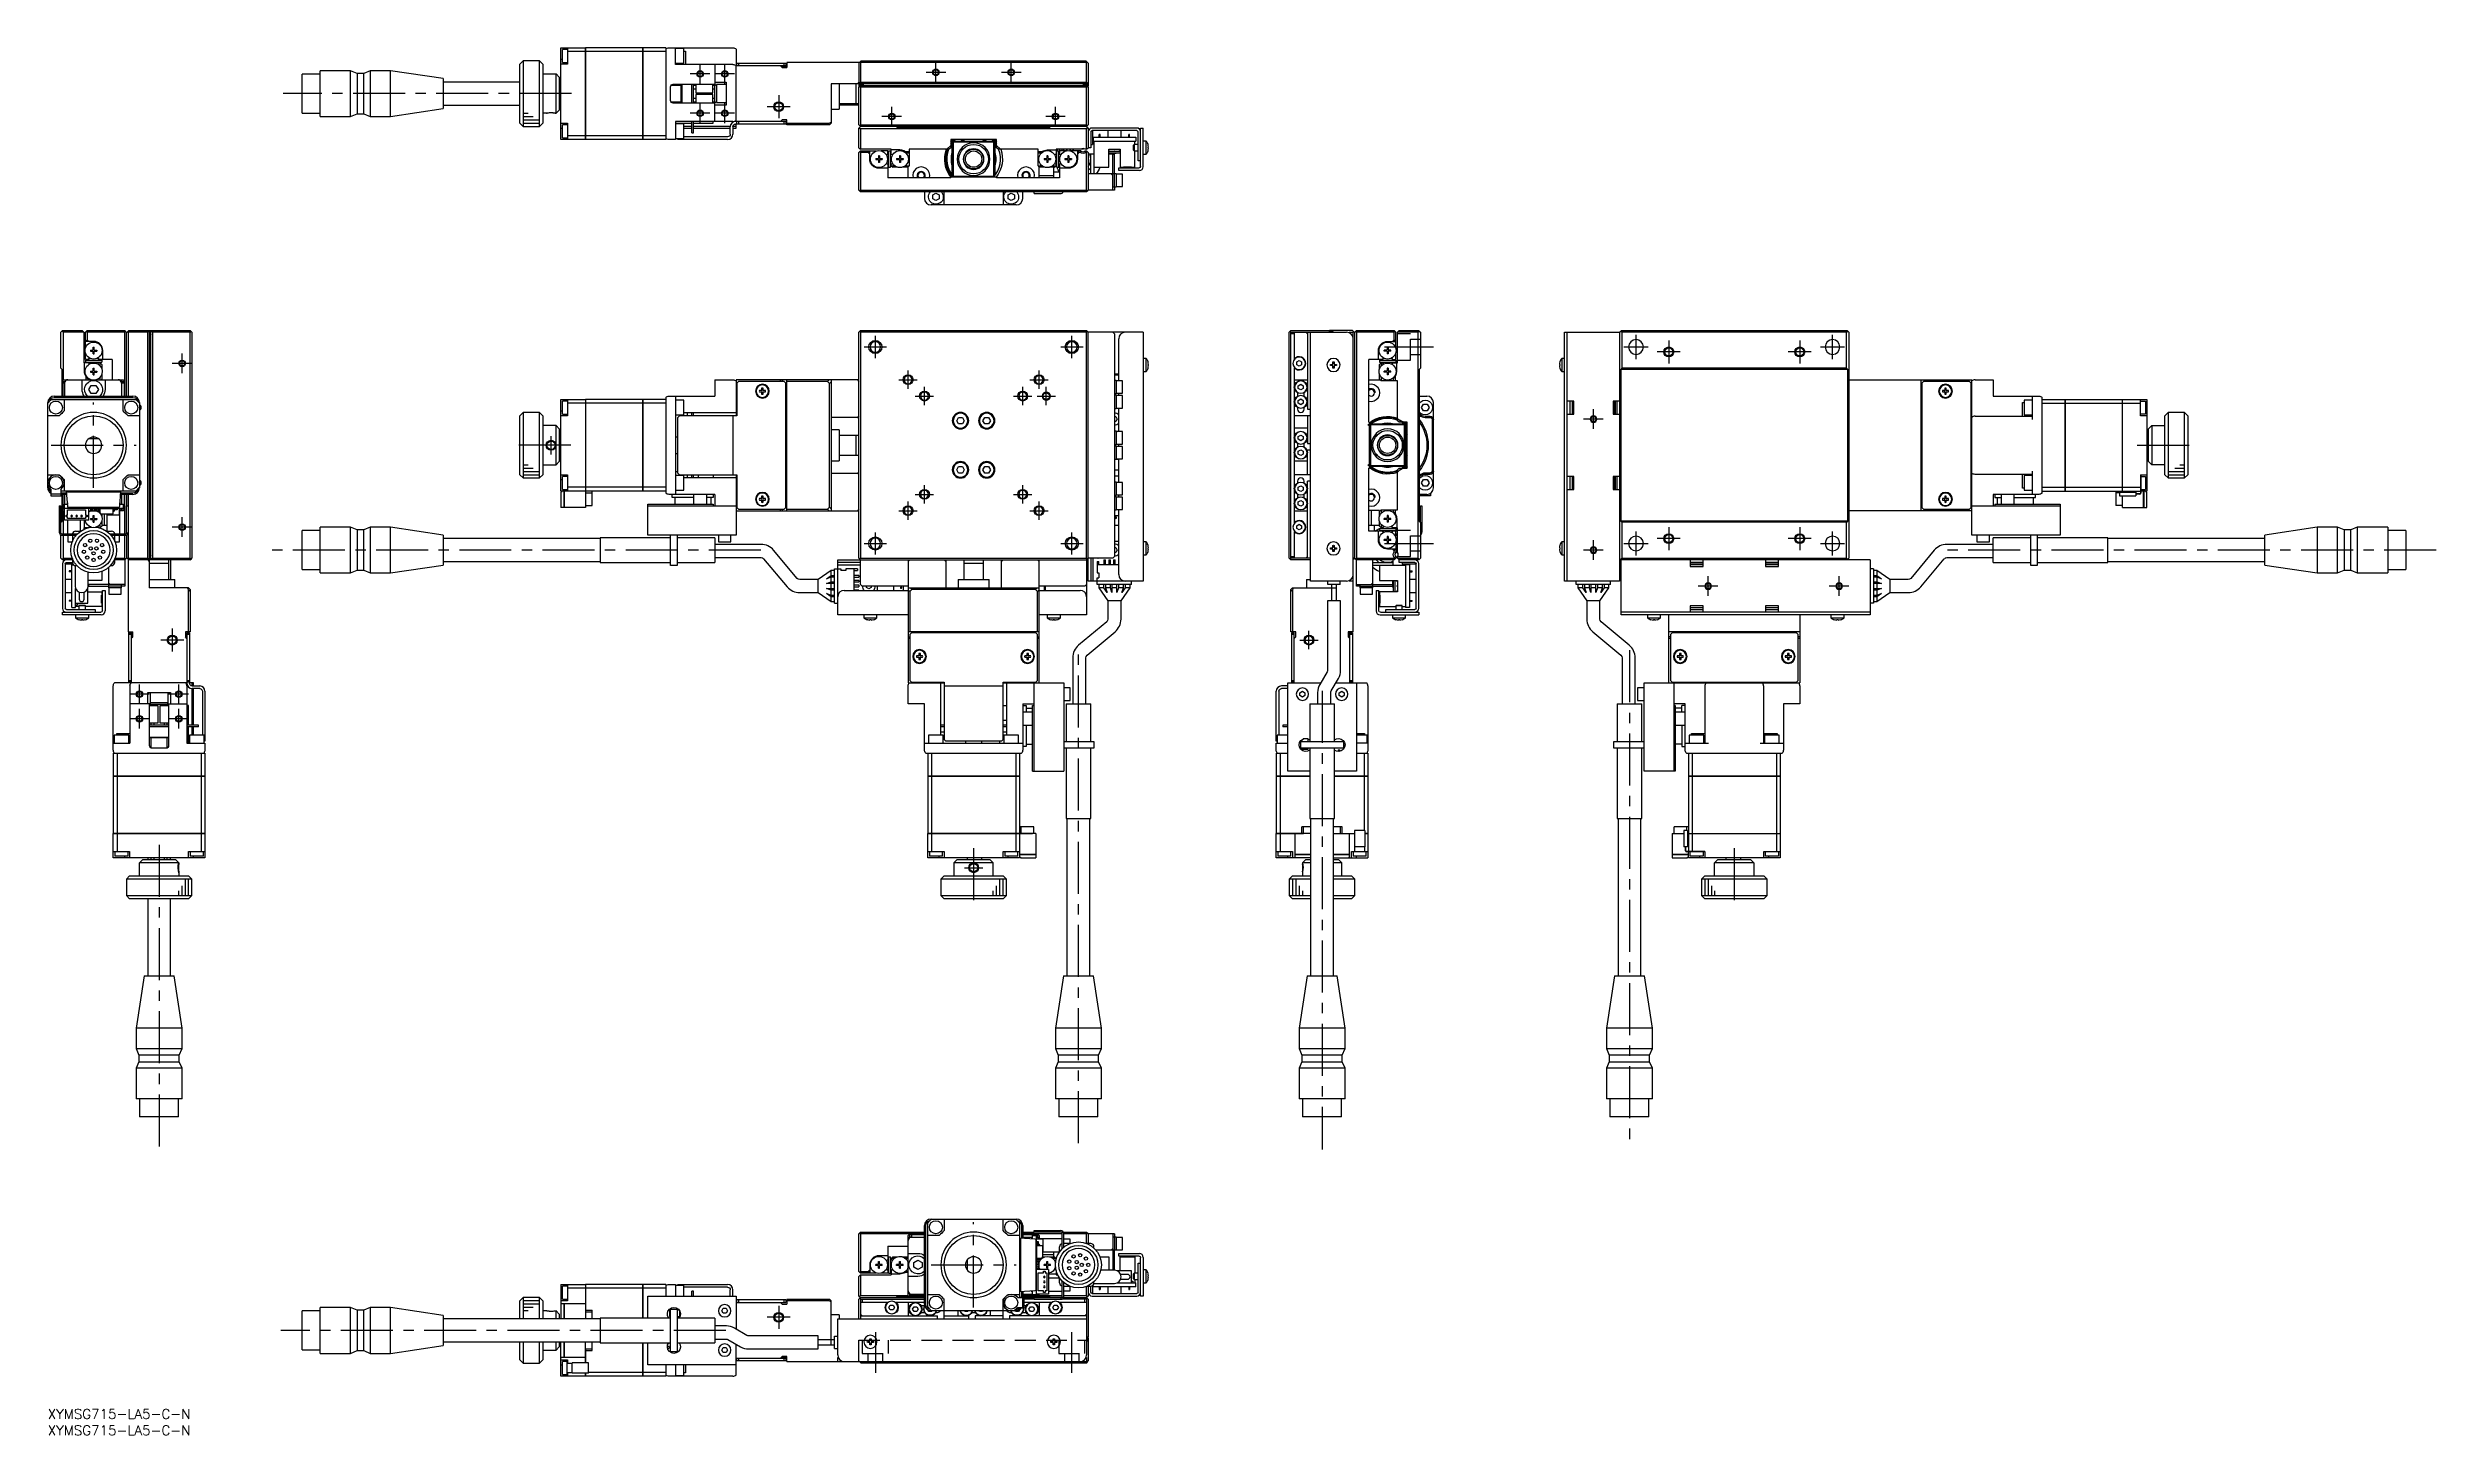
# Model space of a CAD drawing. Extents: x 0 to 729, y -8 to 416.
import ezdxf

# ---------------------------------------------------------------- set-up
doc = ezdxf.new("R2010")
doc.units = 0
doc.header["$LTSCALE"] = 0.5
doc.linetypes.add('CENTER', pattern=[50.8, 31.75, -6.35, 6.35, -6.35])
doc.linetypes.add('DASHED', pattern=[19.05, 12.7, -6.35])
for name, color, linetype in [('MSM_CENTER', 1, 'CENTER'), ('MSM_CONTINUOUS', 7, 'CONTINUOUS'), ('MSM_DASHED', 4, 'DASHED'), ('MSM_NARROW', 5, 'CONTINUOUS'), ('MSM_PART_NUMBER', 7, 'CONTINUOUS')]:
    doc.layers.add(name, color=color, linetype=linetype)
doc.styles.get("Standard").update_dxf_attribs({"font": 'txt.shx', "height": 1, "bigfont": 'bigfont.shx'})

# ---------------------------------------------------------------- blocks, each defined once
blk = doc.blocks.new('*U2')
at = {"layer": 'MSM_PART_NUMBER'}
blk.add_text('XYMSG715-LA5-C-N', height=3, dxfattribs=at).set_placement((0, -3))
blk = doc.blocks.new('*U3')
at = {"layer": 'MSM_PART_NUMBER'}
blk.add_text('XYMSG715-LA5-C-N', height=3, dxfattribs=at).set_placement((0, -8))

msp = doc.modelspace()

# ---------------------------------------------------------------- linework, layer by layer
at = {"layer": 'MSM_CENTER'}
for p, q in [((199.17, 404.6), (199.17, 410.6)), ((206.67, 404.6), (206.67, 410.6)), ((271.17, 405.1), (271.17, 411.1)), ((294.17, 405.1), (294.17, 411.1)), ((159.87, 401.6), (71.87, 401.6)), ((202.17, 407.6), (196.17, 407.6)), ((209.67, 407.6), (203.67, 407.6)), ((223.17, 401.1), (223.17, 394.1)), ((274.17, 408.1), (268.17, 408.1)), ((297.17, 408.1), (291.17, 408.1)), ((202.17, 395.6), (196.17, 395.6)), ((199.17, 392.6), (199.17, 398.6)), ((209.67, 395.6), (203.67, 395.6)), ((206.67, 392.6), (206.67, 398.6)), ((226.67, 397.6), (219.67, 397.6)), ((260.67, 394.6), (254.67, 394.6)), ((257.67, 391.6), (257.67, 397.6)), ((310.67, 394.6), (304.67, 394.6)), ((307.67, 391.6), (307.67, 397.6)), ((41, 316.25), (41, 322.25)), ((249.27, 324.25), (256.07, 324.25)), ((252.67, 320.85), (252.67, 327.65)), ((309.27, 324.25), (316.07, 324.25)), ((312.67, 320.85), (312.67, 327.65)), ((408.08, 324.25), (423.12, 324.25)), ((481.21, 324.25), (488.61, 324.25)), ((484.91, 320.55), (484.91, 327.95)), ((498.41, 322.75), (491.41, 322.75)), ((494.91, 326.25), (494.91, 319.25)), ((538.41, 322.75), (531.41, 322.75)), ((534.91, 326.25), (534.91, 319.25)), ((541.21, 324.25), (548.61, 324.25)), ((544.91, 320.55), (544.91, 327.95)), ((44, 319.25), (38, 319.25)), ((259.87, 314.25), (265.47, 314.25)), ((262.67, 311.45), (262.67, 317.05)), ((299.87, 314.25), (305.47, 314.25)), ((302.67, 311.45), (302.67, 317.05)), ((14, 281.25), (14, 307.25)), ((264.87, 309.25), (270.47, 309.25)), ((267.67, 306.45), (267.67, 312.05)), ((294.87, 309.25), (300.47, 309.25)), ((297.67, 306.45), (297.67, 312.05)), ((302.07, 309.25), (307.67, 309.25)), ((304.87, 306.45), (304.87, 312.05)), ((474.91, 302.25), (468.91, 302.25)), ((471.91, 299.25), (471.91, 305.25)), ((1, 294.25), (27, 294.25)), ((159.67, 294.25), (141.67, 294.25)), ((153.67, 291.45), (153.67, 297.05)), ((637.91, 294.25), (655.91, 294.25)), ((264.87, 279.25), (270.47, 279.25)), ((267.67, 276.45), (267.67, 282.05)), ((294.87, 279.25), (300.47, 279.25)), ((297.67, 276.45), (297.67, 282.05)), ((41, 266.25), (41, 272.25)), ((259.87, 274.25), (265.47, 274.25)), ((262.67, 271.45), (262.67, 277.05)), ((299.87, 274.25), (305.47, 274.25)), ((302.67, 271.45), (302.67, 277.05)), ((44, 269.25), (38, 269.25)), ((249.27, 264.25), (256.07, 264.25)), ((252.67, 260.85), (252.67, 267.65)), ((309.27, 264.25), (316.07, 264.25)), ((312.67, 260.85), (312.67, 267.65)), ((408.08, 264.25), (423.12, 264.25)), ((471.91, 259.25), (471.91, 265.25)), ((481.21, 264.25), (488.61, 264.25)), ((484.91, 260.55), (484.91, 267.95)), ((498.41, 265.75), (491.41, 265.75)), ((494.91, 269.25), (494.91, 262.25)), ((538.41, 265.75), (531.41, 265.75)), ((534.91, 269.25), (534.91, 262.25)), ((541.21, 264.25), (548.61, 264.25)), ((544.91, 260.55), (544.91, 267.95)), ((217.73, 262.25), (67.78, 262.25)), ((474.91, 262.25), (468.91, 262.25)), ((729.22, 262.25), (577.41, 262.25)), ((509.91, 251.25), (503.91, 251.25)), ((506.91, 248.25), (506.91, 254.25)), ((549.91, 251.25), (543.91, 251.25)), ((546.91, 248.25), (546.91, 254.25)), ((41.5, 234.75), (34.5, 234.75)), ((38, 238.25), (38, 231.25)), ((382.26, 234.75), (387.86, 234.75)), ((385.06, 231.95), (385.06, 237.55)), ((314.67, 81.12), (314.67, 231.65)), ((482.91, 231.65), (482.91, 81.12)), ((28, 215.25), (28, 221.25)), ((40, 215.25), (40, 221.25)), ((389.06, 219.25), (389.06, 79.25)), ((31, 218.25), (25, 218.25)), ((28, 207.75), (28, 213.75)), ((43, 218.25), (37, 218.25)), ((40, 207.75), (40, 213.75)), ((31, 210.75), (25, 210.75)), ((43, 210.75), (37, 210.75)), ((34, 172.25), (34, 79.25)), ((282.67, 171.25), (282.67, 153.25)), ((514.91, 171.25), (514.91, 153.25)), ((279.87, 165.25), (285.47, 165.25)), ((282.67, 31), (282.67, 57)), ((269.67, 44), (295.67, 44)), ((223.17, 31.5), (223.17, 24.5)), ((207, 24), (71.17, 24)), ((226.67, 28), (219.67, 28)), ((252.67, 23.46), (252.67, 11.05)), ((312.67, 11.05), (312.67, 23.46))]:
    msp.add_line(p, q, dxfattribs=at)
at = {"layer": 'MSM_CONTINUOUS'}
for p, q in [((92.47, 408.6), (83.17, 408.6)), ((83.17, 394.6), (83.17, 408.6)), ((94.47, 407.75), (92.47, 408.6)), ((92.47, 394.6), (92.47, 408.6)), ((98.47, 408.6), (96.47, 407.75)), ((104.67, 408.6), (98.47, 408.6)), ((98.47, 408.6), (98.47, 394.6)), ((120.67, 406.17), (104.67, 408.6)), ((104.67, 394.6), (104.67, 408.6)), ((145.17, 411.6), (144.17, 410.6)), ((144.17, 392.6), (144.17, 410.6)), ((150.17, 411.6), (145.17, 411.6)), ((145.17, 411.6), (145.17, 391.6)), ((151.17, 410.6), (150.17, 411.6)), ((150.17, 391.6), (150.17, 411.6)), ((151.17, 410.6), (151.17, 392.6)), ((156.67, 387.6), (156.67, 415.6)), ((156.67, 415.6), (164.17, 415.6)), ((156.67, 412.1), (157.17, 412.1)), ((158.67, 410.6), (156.67, 410.6)), ((158.67, 415.1), (157.17, 415.1)), ((157.17, 411.1), (157.17, 415.1)), ((157.17, 411.1), (158.67, 411.1)), ((158.67, 415.6), (158.67, 410.6)), ((164.17, 414.45), (158.67, 414.45)), ((164.17, 387.6), (164.17, 415.6)), ((164.17, 415.59), (164.18, 415.59)), ((164.17, 414.44), (164.18, 414.44)), ((164.18, 415.6), (164.18, 387.6)), ((181.67, 415.6), (164.18, 415.6)), ((181.67, 414.45), (164.18, 414.45)), ((181.67, 387.6), (181.67, 415.6)), ((181.67, 415.59), (181.68, 415.59)), ((181.67, 414.44), (181.68, 414.44)), ((181.68, 415.6), (181.68, 387.6)), ((188.67, 415.6), (181.68, 415.6)), ((188.67, 414.45), (181.68, 414.45)), ((188.67, 415.6), (188.67, 387.6)), ((189.67, 415.6), (209.17, 415.6)), ((191.67, 410.5), (191.67, 415.6)), ((194.17, 415.35), (191.67, 415.35)), ((191.67, 410.85), (194.17, 410.85)), ((209.17, 410.5), (191.67, 410.5)), ((194.17, 410.85), (194.17, 415.35)), ((194.17, 414.55), (194.67, 414.55)), ((194.67, 414.55), (194.67, 410.5)), ((203.67, 410.5), (203.67, 404.47)), ((210.17, 415.22), (210.17, 410.12)), ((210.17, 393.1), (210.17, 410.1)), ((225.37, 410.1), (210.17, 410.1)), ((210.37, 410.9), (225.37, 410.9)), ((210.37, 410.1), (210.37, 410.9)), ((210.87, 410.9), (210.87, 410.1)), ((224.17, 409.6), (223.67, 410.1)), ((225.67, 409.85), (223.92, 409.85)), ((224.17, 409.6), (225.67, 409.6)), ((224.87, 410.1), (224.87, 410.9)), ((225.37, 410.9), (225.37, 410.1)), ((225.67, 411.1), (225.67, 409.6)), ((247.87, 411.1), (225.67, 411.1)), ((248.37, 411.6), (247.67, 410.9)), ((247.67, 411.1), (247.67, 403.9)), ((248.17, 411.1), (248.02, 411.25)), ((317.17, 411.1), (248.17, 411.1)), ((248.17, 411.1), (248.17, 405.1)), ((248.37, 411.6), (316.97, 411.6)), ((317.67, 410.9), (316.97, 411.6)), ((317.32, 411.25), (317.17, 411.1)), ((317.17, 405.1), (317.17, 411.1)), ((317.67, 410.9), (317.67, 403.9)), ((83.17, 407.55), (77.67, 407.55)), ((77.67, 395.65), (77.67, 407.55)), ((96.47, 407.75), (94.47, 407.75)), ((94.47, 407.75), (94.47, 395.45)), ((96.47, 395.45), (96.47, 407.75)), ((120.67, 406.17), (120.67, 397.03)), ((144.17, 405.1), (120.67, 405.1)), ((151.17, 407.6), (155.17, 407.6)), ((155.17, 395.6), (155.17, 407.6)), ((156.17, 406.6), (155.17, 407.6)), ((156.17, 406.6), (156.17, 396.6)), ((156.67, 405.1), (156.17, 405.1)), ((156.67, 404.1), (156.17, 404.1)), ((156.17, 403.1), (156.67, 403.1)), ((190.17, 399.5), (190.17, 403.7)), ((193.37, 404.1), (190.28, 404.1)), ((190.97, 404.5), (203.37, 404.5)), ((193.37, 398.7), (193.37, 404.5)), ((193.57, 404.5), (193.57, 398.7)), ((196.67, 398.7), (196.67, 404.5)), ((197.17, 398.7), (197.17, 404.5)), ((197.87, 404.1), (197.17, 404.1)), ((197.17, 403.1), (197.87, 403.1)), ((197.87, 404.5), (197.87, 401.85)), ((197.87, 401.85), (203.07, 401.85)), ((203.07, 401.35), (197.87, 401.35)), ((197.87, 401.35), (197.87, 398.7)), ((203.07, 401.85), (203.07, 404.5)), ((203.57, 404.1), (203.07, 404.1)), ((203.07, 403.1), (203.57, 403.1)), ((203.07, 398.7), (203.07, 401.35)), ((203.17, 404.1), (203.17, 404.5)), ((203.57, 404.48), (203.57, 398.73)), ((203.67, 404.47), (203.58, 404.47)), ((203.58, 404.47), (203.67, 404.44)), ((203.67, 405.1), (207.17, 405.1)), ((207.17, 404.35), (204.17, 404.35)), ((204.17, 404.35), (204.17, 398.85)), ((207.17, 405.1), (207.17, 398.1)), ((317.67, 404.6), (239.17, 404.6)), ((239.17, 404.6), (239.17, 392.6)), ((241.67, 404.6), (241.67, 396.85)), ((246.67, 404.6), (246.67, 398.6)), ((247.67, 405.1), (247.17, 404.6)), ((247.67, 404.6), (248.17, 405.1)), ((247.67, 404.4), (249.07, 404.4)), ((247.77, 403.8), (247.67, 403.9)), ((247.92, 403.85), (247.67, 403.6)), ((247.67, 392.1), (247.67, 403.6)), ((247.77, 403.7), (247.77, 403.9)), ((248.17, 404.1), (247.92, 403.85)), ((248.17, 403.6), (247.92, 403.85)), ((248.77, 404.2), (248.07, 404.2)), ((248.17, 405.1), (317.17, 405.1)), ((248.17, 404.1), (317.17, 404.1)), ((248.17, 403.6), (248.17, 392.1)), ((317.17, 403.6), (248.17, 403.6)), ((249.07, 404.1), (249.07, 404.4)), ((317.67, 404.4), (316.27, 404.4)), ((316.27, 404.1), (316.27, 404.4)), ((317.27, 404.2), (316.57, 404.2)), ((317.17, 405.1), (317.67, 404.6)), ((317.42, 403.85), (317.17, 404.1)), ((317.42, 403.85), (317.17, 403.6)), ((317.17, 392.1), (317.17, 403.6)), ((317.67, 403.6), (317.42, 403.85)), ((317.57, 403.9), (317.57, 403.7)), ((317.67, 403.9), (317.57, 403.8)), ((317.67, 403.6), (317.67, 392.1)), ((77.67, 395.65), (83.17, 395.65)), ((83.17, 394.6), (92.47, 394.6)), ((92.47, 394.6), (94.47, 395.45)), ((94.47, 395.45), (96.47, 395.45)), ((96.47, 395.45), (98.47, 394.6)), ((98.47, 394.6), (104.67, 394.6)), ((104.67, 394.6), (120.67, 397.03)), ((120.67, 398.1), (144.17, 398.1)), ((152.42, 395.6), (151.17, 395.6)), ((152.42, 395.6), (152.43, 395.6)), ((155.17, 395.6), (154.92, 395.6)), ((155.17, 395.6), (156.17, 396.6)), ((156.67, 400.1), (156.17, 400.1)), ((156.17, 399.1), (156.67, 399.1)), ((156.17, 398.1), (156.67, 398.1)), ((190.28, 399.1), (193.37, 399.1)), ((203.37, 398.7), (190.97, 398.7)), ((197.87, 400.1), (197.17, 400.1)), ((197.17, 399.1), (197.87, 399.1)), ((203.57, 400.1), (203.07, 400.1)), ((203.07, 399.1), (203.57, 399.1)), ((203.17, 398.7), (203.17, 399.1)), ((203.66, 398.75), (203.58, 398.73)), ((203.67, 398.73), (203.58, 398.73)), ((203.67, 393.1), (203.67, 398.73)), ((207.17, 398.1), (203.67, 398.1)), ((204.17, 398.85), (207.17, 398.85)), ((239.17, 396.85), (241.67, 396.85)), ((241.67, 398.6), (247.67, 398.6)), ((247.67, 398.1), (241.67, 398.1)), ((144.17, 392.6), (145.17, 391.6)), ((145.17, 391.6), (150.17, 391.6)), ((150.17, 391.6), (151.17, 392.6)), ((156.67, 392.6), (158.67, 392.6)), ((156.67, 391.1), (157.17, 391.1)), ((164.17, 387.6), (156.67, 387.6)), ((158.67, 392.1), (157.17, 392.1)), ((157.17, 388.1), (157.17, 392.1)), ((157.17, 388.1), (158.67, 388.1)), ((158.67, 392.6), (158.67, 387.6)), ((164.17, 388.76), (158.67, 388.76)), ((164.17, 388.76), (164.18, 388.76)), ((164.17, 387.61), (164.18, 387.61)), ((181.67, 388.76), (164.18, 388.76)), ((181.67, 387.6), (164.18, 387.6)), ((181.67, 388.76), (181.68, 388.76)), ((181.67, 387.61), (181.68, 387.61)), ((188.67, 388.76), (181.68, 388.76)), ((188.67, 387.6), (181.68, 387.6)), ((191.67, 387.6), (189.67, 387.6)), ((191.67, 393.1), (191.67, 387.6)), ((209.17, 393.1), (191.67, 393.1)), ((191.67, 392.6), (196.67, 392.6)), ((194.17, 392.35), (191.67, 392.35)), ((191.67, 387.85), (194.17, 387.85)), ((192.37, 387.6), (192.37, 387.85)), ((207.57, 387.6), (192.37, 387.6)), ((192.87, 387.85), (192.87, 387.6)), ((194.17, 387.85), (194.17, 392.35)), ((196.67, 391.6), (194.17, 391.6)), ((194.17, 391.1), (196.67, 391.1)), ((207.57, 388.4), (194.17, 388.4)), ((196.67, 389.6), (196.67, 393.1)), ((196.67, 389.6), (197.17, 389.6)), ((197.17, 389.6), (197.17, 393.1)), ((197.17, 392.6), (203.17, 392.6)), ((208.38, 391.6), (197.17, 391.6)), ((197.17, 391.1), (208.37, 391.1)), ((203.17, 392.6), (203.17, 393.1)), ((208.37, 389.2), (208.37, 391.5)), ((209.17, 391.5), (209.17, 389.2)), ((209.17, 391.1), (210.17, 391.1)), ((210.17, 391.6), (209.18, 391.6)), ((225.37, 393.1), (209.97, 393.1)), ((225.37, 392.3), (209.97, 392.3)), ((210.17, 391.1), (210.17, 392.3)), ((210.37, 392.3), (210.37, 393.1)), ((210.87, 393.1), (210.87, 392.3)), ((223.67, 393.1), (224.17, 393.6)), ((225.67, 393.6), (224.17, 393.6)), ((224.87, 392.3), (224.87, 393.1)), ((225.37, 393.1), (225.37, 392.3)), ((225.67, 392.1), (225.67, 393.6)), ((225.67, 392.6), (238.56, 392.6)), ((238.67, 392.1), (225.67, 392.1)), ((238.06, 392.1), (238.56, 392.6)), ((238.56, 392.6), (239.17, 392.91)), ((239.17, 392.6), (238.67, 392.1)), ((247.67, 392.1), (247.92, 391.85)), ((248.17, 391.6), (247.67, 391.1)), ((247.67, 385.1), (247.67, 391.1)), ((248.17, 390.9), (247.82, 391.25)), ((247.92, 391.85), (248.17, 392.1)), ((247.92, 391.85), (248.17, 391.6)), ((248.17, 392.1), (317.17, 392.1)), ((317.17, 391.6), (248.17, 391.6)), ((317.17, 390.9), (248.17, 390.9)), ((248.17, 390.9), (248.17, 384.6)), ((259.17, 391.6), (259.52, 391.25)), ((259.52, 391.25), (305.82, 391.25)), ((267.67, 391.25), (267.67, 391.6)), ((289.67, 387.6), (275.67, 387.6)), ((275.67, 387.6), (275.67, 385.1)), ((276.17, 386.3), (276.47, 386.6)), ((276.97, 387.1), (276.47, 386.6)), ((276.47, 386.6), (276.47, 376.6)), ((288.67, 386.8), (276.67, 386.8)), ((276.97, 387.1), (288.37, 387.1)), ((288.37, 387.1), (288.67, 386.8)), ((288.87, 386.6), (288.67, 386.8)), ((288.87, 386.6), (289.17, 386.3)), ((288.87, 376.6), (288.87, 386.6)), ((289.67, 385.1), (289.67, 387.6)), ((297.67, 391.6), (297.67, 391.25)), ((298.07, 391.5), (297.67, 391.5)), ((298.07, 391.6), (298.07, 391.5)), ((305.82, 391.25), (306.17, 391.6)), ((317.17, 392.1), (317.42, 391.85)), ((317.17, 391.6), (317.42, 391.85)), ((317.17, 391.6), (317.52, 391.25)), ((317.52, 391.25), (317.17, 390.9)), ((317.17, 384.6), (317.17, 390.9)), ((317.42, 391.85), (317.67, 392.1)), ((317.67, 391.1), (317.52, 391.25)), ((317.67, 391.1), (317.67, 385.1)), ((318.47, 389.9), (318.47, 385.1)), ((318.97, 390.1), (318.53, 390.1)), ((332.47, 391.1), (318.87, 391.1)), ((332.47, 390.3), (318.87, 390.3)), ((318.97, 390.1), (318.97, 386.1)), ((319.17, 387.25), (318.97, 387.25)), ((319.17, 388.3), (332.17, 388.3)), ((319.17, 388.3), (319.17, 387.1)), ((319.17, 387.1), (332.17, 387.1)), ((319.42, 387.1), (319.42, 377.1)), ((321.05, 388.3), (321.05, 389.1)), ((321.3, 389.1), (321.05, 389.1)), ((321.3, 388.3), (321.3, 389.1)), ((323.67, 390.3), (323.67, 388.3)), ((327.67, 388.3), (327.67, 390.3)), ((330.3, 389.1), (330.05, 389.1)), ((330.05, 388.3), (330.05, 389.1)), ((330.3, 388.3), (330.3, 389.1)), ((331.92, 386.1), (331.92, 387.1)), ((332.17, 388.3), (332.17, 387.1)), ((332.87, 381.1), (332.87, 389.9)), ((333.67, 391.1), (334.47, 391.1)), ((333.67, 379.4), (333.67, 391.1)), ((334.47, 379.3), (334.47, 391.1)), ((335.37, 387.1), (334.47, 387.1)), ((335.37, 383.1), (335.37, 387.1)), ((247.67, 385.1), (248.17, 384.6)), ((248.17, 384.1), (247.67, 383.6)), ((247.67, 372.1), (247.67, 383.6)), ((248.17, 383.6), (247.92, 383.85)), ((257.47, 384.6), (248.17, 384.6)), ((248.17, 384.1), (253.06, 384.1)), ((248.17, 383.6), (248.17, 372.1)), ((250.47, 383.6), (248.17, 383.6)), ((250.97, 383.95), (250.47, 383.6)), ((250.47, 383.6), (250.97, 383.1)), ((250.97, 381.6), (250.97, 384.1)), ((252.77, 381.75), (252.77, 381.46)), ((252.77, 381.75), (253.57, 381.75)), ((252.77, 381.46), (253.57, 381.46)), ((253.3, 381.75), (253.3, 381.46)), ((253.92, 382.6), (253.63, 382.6)), ((253.63, 382.6), (253.63, 381.81)), ((253.63, 382.07), (253.92, 382.07)), ((253.63, 381.4), (253.63, 380.6)), ((253.63, 381.13), (253.92, 381.13)), ((253.92, 380.6), (253.63, 380.6)), ((253.92, 382.6), (253.92, 381.81)), ((253.92, 381.4), (253.92, 380.6)), ((253.98, 381.75), (254.77, 381.75)), ((253.98, 381.46), (254.77, 381.46)), ((254.24, 381.46), (254.24, 381.75)), ((256.47, 384.1), (254.49, 384.1)), ((254.77, 381.75), (254.77, 381.46)), ((256.47, 383.15), (256.21, 383)), ((256.21, 380.2), (256.47, 380.05)), ((256.47, 383.15), (256.47, 384.1)), ((256.47, 380.05), (256.47, 375.9)), ((256.67, 379.1), (256.67, 384.1)), ((256.67, 384.1), (257.27, 384.1)), ((257.27, 379.1), (257.27, 384.1)), ((257.47, 383.15), (257.47, 384.6)), ((260.17, 384.4), (257.47, 384.4)), ((257.47, 383.15), (257.7, 383.02)), ((257.47, 380.05), (257.7, 380.18)), ((257.47, 379.6), (257.47, 380.05)), ((257.47, 379.6), (258.51, 379.6)), ((257.47, 379.6), (257.97, 379.1)), ((259.17, 381.75), (259.97, 381.75)), ((259.17, 381.75), (259.17, 381.46)), ((259.17, 381.46), (259.97, 381.46)), ((259.7, 381.75), (259.7, 381.46)), ((260.03, 382.6), (260.03, 381.81)), ((260.32, 382.6), (260.03, 382.6)), ((260.03, 382.07), (260.32, 382.07)), ((260.03, 381.4), (260.03, 380.6)), ((260.03, 381.13), (260.32, 381.13)), ((260.32, 380.6), (260.03, 380.6)), ((260.32, 382.6), (260.32, 381.81)), ((260.32, 381.4), (260.32, 380.6)), ((260.38, 381.75), (261.17, 381.75)), ((260.38, 381.46), (261.17, 381.46)), ((260.64, 381.46), (260.64, 381.75)), ((261.17, 381.75), (261.17, 381.46)), ((261.77, 383.9), (262.97, 383.9)), ((261.84, 379.6), (262.97, 379.6)), ((262.97, 383.4), (262.32, 383.4)), ((262.47, 379.1), (262.97, 379.6)), ((262.67, 375.9), (262.67, 379.3)), ((275.17, 384.6), (262.97, 384.6)), ((262.97, 384.6), (262.97, 379.6)), ((274.47, 384.6), (275.67, 385.81)), ((275.67, 385.1), (275.17, 384.6)), ((276.17, 376.9), (276.17, 386.3)), ((279.81, 382.91), (279.87, 382.98)), ((279.87, 380.23), (279.81, 380.29)), ((279.87, 383.04), (279.87, 382.98)), ((279.87, 380.23), (279.87, 380.16)), ((281.61, 384.57), (281.61, 384.57)), ((289.17, 386.3), (289.17, 376.9)), ((289.67, 385.81), (290.88, 384.6)), ((290.17, 384.6), (289.67, 385.1)), ((302.37, 384.6), (290.17, 384.6)), ((302.37, 379.6), (302.37, 384.6)), ((302.37, 383.9), (303.58, 383.9)), ((303.03, 383.4), (302.37, 383.4)), ((302.37, 379.6), (302.87, 379.1)), ((302.37, 379.6), (303.51, 379.6)), ((302.67, 379.1), (302.67, 379.3)), ((304.17, 381.75), (304.17, 381.46)), ((304.17, 381.75), (304.97, 381.75)), ((304.17, 381.46), (304.97, 381.46)), ((304.7, 381.75), (304.7, 381.46)), ((305.03, 382.6), (305.03, 381.81)), ((305.32, 382.6), (305.03, 382.6)), ((305.03, 382.07), (305.32, 382.07)), ((305.03, 381.4), (305.03, 380.6)), ((305.03, 381.13), (305.32, 381.13)), ((305.32, 380.6), (305.03, 380.6)), ((305.17, 384.4), (307.87, 384.4)), ((305.32, 382.6), (305.32, 381.81)), ((305.32, 381.4), (305.32, 380.6)), ((305.38, 381.75), (306.17, 381.75)), ((305.38, 381.46), (306.17, 381.46)), ((305.64, 381.46), (305.64, 381.75)), ((306.17, 381.75), (306.17, 381.46)), ((306.84, 379.6), (307.87, 379.6)), ((307.37, 379.1), (307.87, 379.6)), ((307.87, 383.15), (307.65, 383.02)), ((307.87, 380.05), (307.65, 380.18)), ((316.17, 384.6), (307.87, 384.6)), ((307.87, 384.6), (307.87, 383.15)), ((307.87, 380.05), (307.87, 379.6)), ((308.07, 379.1), (308.07, 384.1)), ((308.07, 384.1), (308.67, 384.1)), ((308.67, 379.1), (308.67, 384.1)), ((308.87, 384.1), (308.87, 383.15)), ((310.86, 384.1), (308.87, 384.1)), ((308.87, 383.15), (309.13, 383)), ((309.13, 380.2), (308.87, 380.05)), ((308.87, 380.05), (308.87, 375.9)), ((308.92, 384.6), (308.92, 384.1)), ((308.92, 383.12), (308.92, 383.09)), ((308.92, 380.11), (308.92, 380.08)), ((309.67, 384.1), (309.67, 384.6)), ((310.17, 384.1), (310.17, 384.6)), ((310.57, 381.75), (311.37, 381.75)), ((310.57, 381.75), (310.57, 381.46)), ((310.57, 381.46), (311.37, 381.46)), ((311.1, 381.75), (311.1, 381.46)), ((311.72, 382.6), (311.43, 382.6)), ((311.43, 382.6), (311.43, 381.81)), ((311.43, 382.07), (311.72, 382.07)), ((311.43, 381.4), (311.43, 380.6)), ((311.43, 381.13), (311.72, 381.13)), ((311.72, 380.6), (311.43, 380.6)), ((311.72, 382.6), (311.72, 381.81)), ((311.72, 381.4), (311.72, 380.6)), ((311.78, 381.75), (312.57, 381.75)), ((311.78, 381.46), (312.57, 381.46)), ((312.04, 381.46), (312.04, 381.75)), ((315.41, 384.1), (312.29, 384.1)), ((312.57, 381.75), (312.57, 381.46)), ((312.95, 384.6), (312.95, 384.1)), ((314.37, 384.1), (314.37, 381.6)), ((314.87, 383.6), (314.37, 383.95)), ((314.37, 383.1), (314.87, 383.6)), ((315.25, 383.6), (314.87, 383.6)), ((315.25, 383.6), (315.41, 384.1)), ((316.17, 384.6), (316.17, 384.85)), ((317.17, 384.6), (316.74, 384.6)), ((316.9, 383.6), (316.74, 384.1)), ((316.74, 384.1), (317.17, 384.1)), ((317.17, 383.6), (316.9, 383.6)), ((317.17, 384.6), (317.67, 385.1)), ((317.17, 384.1), (317.42, 383.85)), ((317.42, 383.85), (317.17, 383.6)), ((317.17, 372.1), (317.17, 383.6)), ((317.67, 383.6), (317.42, 383.85)), ((318.47, 385.1), (317.67, 385.1)), ((317.67, 383.6), (317.67, 372.1)), ((317.67, 383.25), (319.42, 383.25)), ((318.42, 377.1), (318.42, 383.25)), ((318.47, 386.1), (318.97, 386.1)), ((323.92, 379.1), (323.92, 384.6)), ((323.92, 384.6), (327.42, 384.6)), ((327.42, 383.9), (323.92, 383.9)), ((327.42, 383.4), (323.92, 383.4)), ((323.92, 383.25), (325.67, 383.25)), ((325.17, 372.1), (325.17, 383.1)), ((325.17, 383.1), (325.67, 383.1)), ((325.67, 373.1), (325.67, 383.1)), ((327.42, 384.6), (327.42, 379.1)), ((328.42, 379.1), (328.42, 379.2)), ((328.42, 379.2), (330.92, 379.2)), ((329.22, 379.2), (329.22, 379.1)), ((329.6, 379.2), (329.6, 379.1)), ((329.75, 379.2), (329.75, 379.1)), ((330.12, 379.2), (330.12, 379.1)), ((330.92, 379.1), (330.92, 379.2)), ((331.67, 386.1), (331.47, 385.9)), ((331.47, 384.3), (331.47, 385.9)), ((331.47, 384.3), (331.67, 384.1)), ((332.87, 386.1), (331.67, 386.1)), ((331.67, 386.1), (331.67, 384.1)), ((331.67, 384.1), (332.87, 384.1)), ((331.92, 379.1), (331.92, 384.1)), ((333.67, 381.1), (332.87, 381.1)), ((334.47, 383.1), (335.37, 383.1)), ((335.93, 386.03), (335.93, 386.05)), ((335.93, 385.3), (336.06, 385.3)), ((335.93, 384.9), (335.93, 385.3)), ((336.06, 384.9), (335.93, 384.9)), ((335.93, 384.15), (335.93, 384.17)), ((247.67, 372.1), (248.17, 371.6)), ((247.92, 371.85), (248.17, 372.1)), ((248.17, 372.1), (317.17, 372.1)), ((256.47, 378.8), (253.77, 378.8)), ((275.67, 375.9), (256.47, 375.9)), ((256.67, 379.1), (257.27, 379.1)), ((259.46, 379.1), (257.97, 379.1)), ((262.47, 379.1), (260.89, 379.1)), ((275.67, 375.9), (275.67, 376.1)), ((289.67, 376.1), (275.67, 376.1)), ((276.47, 376.6), (276.17, 376.9)), ((276.97, 376.1), (276.47, 376.6)), ((276.67, 376.4), (288.67, 376.4)), ((279.51, 378.4), (279.7, 378.4)), ((279.92, 378.18), (279.7, 378.4)), ((279.92, 378.18), (279.76, 378.18)), ((279.92, 378.04), (279.92, 378.18)), ((279.92, 378.04), (279.92, 378.04)), ((281.61, 378.64), (281.61, 378.64)), ((285.65, 378.4), (285.42, 378.18)), ((285.42, 378.18), (285.42, 378.04)), ((285.59, 378.18), (285.42, 378.18)), ((285.65, 378.4), (285.84, 378.4)), ((288.67, 376.4), (288.37, 376.1)), ((288.67, 376.4), (288.87, 376.6)), ((289.17, 376.9), (288.87, 376.6)), ((289.67, 375.9), (289.67, 376.1)), ((308.87, 375.9), (289.67, 375.9)), ((302.62, 379.1), (302.62, 375.9)), ((304.46, 379.1), (302.62, 379.1)), ((302.62, 376.6), (307.12, 376.6)), ((307.37, 379.1), (305.89, 379.1)), ((307.12, 375.9), (307.12, 379.1)), ((308.87, 377.6), (307.12, 377.6)), ((308.07, 379.1), (308.67, 379.1)), ((311.57, 378.8), (308.87, 378.8)), ((317.17, 372.1), (317.42, 371.85)), ((317.42, 371.85), (317.67, 372.1)), ((326.17, 377.1), (317.67, 377.1)), ((325.67, 372.1), (317.67, 372.1)), ((319.42, 379.1), (323.92, 379.1)), ((324.67, 377.1), (325.17, 376.6)), ((325.17, 373.1), (326.17, 373.1)), ((325.67, 373.1), (325.67, 372.1)), ((326.17, 377.1), (326.17, 373.1)), ((328.17, 377), (326.17, 377)), ((326.17, 373.2), (328.17, 373.2)), ((326.97, 378.9), (333.17, 378.9)), ((326.97, 378.1), (326.97, 378.9)), ((333.27, 378.1), (326.97, 378.1)), ((327.42, 379.1), (328.42, 379.1)), ((328.17, 373.2), (328.17, 377)), ((329.22, 379.1), (330.12, 379.1)), ((330.92, 379.1), (331.92, 379.1)), ((317.17, 371.6), (248.17, 371.6)), ((267.67, 371.6), (267.67, 369.6)), ((273.67, 367.6), (269.67, 367.6)), ((270.17, 370.68), (271.17, 371.26)), ((270.17, 369.52), (270.17, 370.68)), ((271.17, 368.95), (270.17, 369.52)), ((271.17, 371.26), (272.17, 370.68)), ((272.17, 369.52), (271.17, 368.95)), ((272.17, 370.68), (272.17, 369.52)), ((273.67, 367.6), (273.67, 371.6)), ((291.67, 367.6), (273.67, 367.6)), ((291.67, 371.6), (291.67, 367.6)), ((295.67, 367.6), (291.67, 367.6)), ((293.17, 370.68), (294.17, 371.26)), ((293.17, 369.52), (293.17, 370.68)), ((294.17, 368.95), (293.17, 369.52)), ((294.17, 371.26), (295.17, 370.68)), ((295.17, 369.52), (294.17, 368.95)), ((295.17, 370.68), (295.17, 369.52)), ((297.67, 369.6), (297.67, 371.6)), ((301.17, 371.1), (301.17, 371.6)), ((301.17, 371.1), (309.17, 371.1)), ((317.42, 371.85), (317.17, 371.6)), ((4, 328.75), (4.5, 329.25)), ((4, 317.75), (4, 328.75)), ((4.35, 329.1), (4.7, 328.75)), ((4.5, 329.25), (10.5, 329.25)), ((11, 328.75), (4.7, 328.75)), ((4.7, 328.75), (4.7, 314.25)), ((11, 328.75), (10.5, 329.25)), ((11, 328.75), (11, 319.45)), ((11.5, 328.75), (11.75, 329)), ((11.5, 323.86), (11.5, 328.75)), ((12, 329.25), (11.75, 329)), ((11.75, 329), (12, 328.75)), ((12, 329.25), (23.5, 329.25)), ((12, 328.75), (12, 326.45)), ((23.5, 328.75), (12, 328.75)), ((23.75, 329), (23.5, 329.25)), ((23.5, 328.75), (23.75, 329)), ((23.5, 309.25), (23.5, 328.75)), ((23.75, 329), (24, 328.75)), ((24.7, 329.25), (24, 328.55)), ((24, 309.25), (24, 328.75)), ((24.35, 328.9), (24.5, 328.75)), ((30.5, 328.75), (24.5, 328.75)), ((24.5, 328.75), (24.5, 309.25)), ((24.7, 329.25), (31.7, 329.25)), ((30.5, 328.75), (31, 329.25)), ((30.5, 259.75), (30.5, 328.75)), ((31, 329.25), (31, 250.75)), ((31.2, 329.25), (31.2, 327.85)), ((31.4, 328.85), (31.4, 328.15)), ((31.75, 329), (31.5, 328.75)), ((31.5, 259.75), (31.5, 328.75)), ((31.7, 329.25), (31.8, 329.15)), ((31.7, 329.15), (31.9, 329.15)), ((32, 329.25), (31.75, 329)), ((31.75, 329), (32, 328.75)), ((32, 329.25), (43.5, 329.25)), ((32, 328.75), (32, 259.75)), ((43.5, 328.75), (32, 328.75)), ((43.75, 329), (43.5, 329.25)), ((43.5, 328.75), (43.75, 329)), ((43.5, 259.75), (43.5, 328.75)), ((44, 328.75), (43.75, 329)), ((44, 328.75), (44, 259.75)), ((247.67, 328.75), (248.17, 329.25)), ((247.67, 259.75), (247.67, 328.75)), ((248.17, 328.75), (247.92, 329)), ((248.17, 329.25), (317.17, 329.25)), ((317.17, 328.75), (248.17, 328.75)), ((248.17, 328.75), (248.17, 259.75)), ((317.17, 329.25), (317.42, 329)), ((317.42, 329), (317.17, 328.75)), ((317.17, 259.75), (317.17, 328.75)), ((317.42, 329), (317.67, 328.75)), ((334.47, 328.75), (317.67, 328.75)), ((317.67, 252.75), (317.67, 328.75)), ((325.67, 328.25), (325.17, 328.75)), ((325.67, 328.25), (325.67, 260.25)), ((334.47, 328.75), (334.47, 252.75)), ((379.56, 329.25), (379.06, 328.75)), ((379.06, 259.75), (379.06, 328.75)), ((379.31, 329), (379.56, 328.75)), ((379.56, 329.25), (391.06, 329.25)), ((379.56, 259.75), (379.56, 328.75)), ((379.56, 328.75), (396.56, 328.75)), ((380.56, 328.25), (379.56, 328.25)), ((380.56, 328.75), (380.56, 320.57)), ((384.06, 328.75), (384.56, 328.25)), ((384.56, 328.75), (384.56, 305.25)), ((385.56, 252.75), (385.56, 328.75)), ((391.31, 329), (391.06, 329.25)), ((391.06, 328.75), (391.31, 329)), ((391.16, 329.15), (391.36, 329.15)), ((391.26, 329.15), (391.36, 329.25)), ((391.56, 328.75), (391.31, 329)), ((398.36, 329.25), (391.36, 329.25)), ((391.66, 328.75), (391.66, 328.85)), ((391.86, 329.25), (391.86, 328.75)), ((392.06, 328.75), (392.06, 329.25)), ((392.06, 329.25), (392.56, 328.75)), ((397.36, 328.75), (398.56, 328.75)), ((398.71, 328.9), (398.36, 329.25)), ((398.56, 328.75), (398.71, 328.9)), ((398.56, 237.25), (398.56, 328.75)), ((399.06, 328.55), (398.71, 328.9)), ((399.06, 328.75), (399.31, 329)), ((399.06, 259.75), (399.06, 328.75)), ((399.56, 329.25), (399.31, 329)), ((399.31, 329), (399.56, 328.75)), ((399.56, 329.25), (411.06, 329.25)), ((399.56, 328.75), (399.56, 259.75)), ((411.06, 328.75), (399.56, 328.75)), ((411.06, 329.25), (411.56, 328.75)), ((411.06, 328.75), (411.31, 329)), ((411.06, 326.45), (411.06, 328.75)), ((411.56, 323.86), (411.56, 328.75)), ((412.56, 329.25), (412.06, 328.75)), ((412.06, 319.45), (412.06, 328.75)), ((418.36, 328.75), (412.06, 328.75)), ((412.56, 329.25), (418.56, 329.25)), ((418.36, 328.75), (418.71, 329.1)), ((418.36, 259.75), (418.36, 328.75)), ((418.71, 329.1), (418.56, 329.25)), ((418.71, 329.1), (419.06, 328.75)), ((419.06, 328.75), (419.06, 317.75)), ((463.11, 252.75), (463.11, 328.75)), ((463.11, 328.75), (479.91, 328.75)), ((463.91, 252.75), (463.91, 328.75)), ((479.91, 328.75), (480.26, 329.1)), ((479.91, 328.75), (479.91, 252.75)), ((480.26, 329.1), (480.41, 329.25)), ((480.26, 329.1), (480.61, 328.75)), ((480.41, 329.25), (549.41, 329.25)), ((480.61, 328.75), (480.61, 317.75)), ((549.21, 328.75), (480.61, 328.75)), ((549.21, 328.75), (549.56, 329.1)), ((549.21, 317.75), (549.21, 328.75)), ((549.41, 329.25), (549.91, 328.75)), ((549.91, 328.75), (549.91, 259.75)), ((14, 325.95), (11.5, 325.95)), ((11.5, 320.45), (11.5, 322.44)), ((12, 326.45), (11.65, 325.95)), ((12.5, 325.95), (12, 326.45)), ((13, 323.3), (13, 323.01)), ((13, 323.3), (13.8, 323.3)), ((13, 323.01), (13.8, 323.01)), ((13.53, 323.01), (13.53, 323.3)), ((13.86, 323.36), (13.86, 324.15)), ((13.86, 324.15), (14.15, 324.15)), ((14.15, 323.62), (13.86, 323.62)), ((13.86, 322.15), (13.86, 322.95)), ((13.86, 322.68), (14.15, 322.68)), ((13.86, 322.15), (14.15, 322.15)), ((14.15, 323.36), (14.15, 324.15)), ((14.15, 322.15), (14.15, 322.95)), ((14.21, 323.3), (15, 323.3)), ((14.21, 323.01), (15, 323.01)), ((14.47, 323.01), (14.47, 323.3)), ((15, 323.3), (15, 323.01)), ((16.8, 320.45), (16.8, 323.15)), ((31.5, 327.85), (31.2, 327.85)), ((326.97, 313.9), (326.97, 326.75)), ((406.26, 320.45), (406.26, 323.15)), ((408.06, 323.01), (408.06, 323.3)), ((408.86, 323.3), (408.06, 323.3)), ((408.86, 323.01), (408.06, 323.01)), ((408.59, 323.3), (408.59, 323.01)), ((408.92, 324.15), (408.92, 323.36)), ((409.21, 324.15), (408.92, 324.15)), ((409.21, 323.62), (408.92, 323.62)), ((408.92, 322.95), (408.92, 322.15)), ((408.92, 322.68), (409.21, 322.68)), ((409.21, 322.15), (408.92, 322.15)), ((409.06, 325.95), (411.56, 325.95)), ((409.21, 324.15), (409.21, 323.36)), ((409.21, 322.95), (409.21, 322.15)), ((410.06, 323.3), (409.27, 323.3)), ((410.06, 323.01), (409.27, 323.01)), ((409.53, 323.3), (409.53, 323.01)), ((410.06, 323.01), (410.06, 323.3)), ((411.06, 326.45), (410.56, 325.95)), ((411.42, 325.95), (411.06, 326.45)), ((411.56, 320.45), (411.56, 322.44)), ((4.35, 317.4), (4, 317.75)), ((4.35, 309.25), (4.35, 317.4)), ((4.5, 314.25), (23, 314.25)), ((4.5, 314.25), (4.5, 309.25)), ((4.7, 309.25), (4.7, 313.75)), ((4.7, 313.75), (5.23, 313.75)), ((5.5, 314.25), (5.5, 314.05)), ((10.5, 311.25), (10.5, 314.25)), ((12.45, 319.45), (11, 319.45)), ((11.2, 316.75), (11.2, 319.45)), ((12.45, 320.45), (11.5, 320.45)), ((11.5, 320.25), (16.5, 320.25)), ((11.5, 320.25), (11.5, 319.65)), ((11.5, 319.65), (16.5, 319.65)), ((11.7, 314.25), (11.7, 315.15)), ((12.2, 314.61), (12.2, 314.25)), ((12.45, 320.45), (12.6, 320.71)), ((12.45, 319.45), (12.58, 319.23)), ((13, 316.9), (13, 316.61)), ((13, 316.9), (13.8, 316.9)), ((13, 316.61), (13.8, 316.61)), ((13.53, 316.61), (13.53, 316.9)), ((13.86, 316.96), (13.86, 317.75)), ((13.86, 317.75), (14.15, 317.75)), ((14.15, 317.22), (13.86, 317.22)), ((13.86, 315.75), (13.86, 316.55)), ((13.86, 316.28), (14.15, 316.28)), ((13.86, 315.75), (14.15, 315.75)), ((14.15, 316.96), (14.15, 317.75)), ((14.15, 315.75), (14.15, 316.55)), ((14.21, 316.9), (15, 316.9)), ((14.21, 316.61), (15, 316.61)), ((14.47, 316.61), (14.47, 316.9)), ((15, 316.9), (15, 316.61)), ((15.4, 320.71), (15.55, 320.45)), ((15.55, 319.45), (15.42, 319.23)), ((19.7, 320.45), (15.55, 320.45)), ((16, 319.45), (15.55, 319.45)), ((16, 318.41), (16, 319.45)), ((16.5, 318.95), (16, 319.45)), ((16, 314.25), (16, 315.09)), ((16.3, 314.25), (16.5, 314.45)), ((16.5, 320.25), (16.5, 319.65)), ((16.5, 318.95), (16.5, 317.46)), ((16.5, 316.04), (16.5, 314.45)), ((17.5, 314.25), (17.5, 311.25)), ((19.7, 320.45), (19.7, 314.25)), ((22.5, 314.25), (22.5, 313.25)), ((22.5, 313.75), (23.3, 313.75)), ((23.5, 313.75), (23, 314.25)), ((23.3, 313.75), (23.3, 309.25)), ((203.67, 314.25), (209.17, 314.25)), ((203.67, 314.25), (203.67, 309.25)), ((210.17, 314.25), (210.17, 303.25)), ((247.67, 314.25), (210.17, 314.25)), ((210.87, 313.75), (210.37, 313.25)), ((224.87, 313.75), (210.87, 313.75)), ((223.67, 313.75), (223.67, 314.25)), ((224.17, 314.25), (224.17, 313.75)), ((225.37, 313.25), (224.87, 313.75)), ((225.67, 274.25), (225.67, 314.25)), ((238.06, 313.75), (225.67, 313.75)), ((238.06, 313.75), (238.56, 314.25)), ((238.67, 313.14), (238.06, 313.75)), ((239.17, 313.64), (238.67, 313.14)), ((239.17, 314.25), (239.17, 274.25)), ((247.17, 314.25), (247.67, 313.75)), ((325.67, 316.05), (326.97, 316.05)), ((325.67, 315.75), (326.97, 315.75)), ((326.17, 314), (325.67, 314)), ((326.17, 314), (326.17, 310)), ((328.17, 313.9), (326.17, 313.9)), ((328.17, 310.1), (328.17, 313.9)), ((335.37, 320.75), (334.47, 320.75)), ((334.47, 316.75), (335.37, 316.75)), ((335.37, 316.75), (335.37, 320.75)), ((335.93, 319.68), (335.93, 319.7)), ((335.93, 318.55), (335.93, 318.95)), ((335.93, 318.95), (336.06, 318.95)), ((336.06, 318.55), (335.93, 318.55)), ((335.93, 317.8), (335.93, 317.82)), ((380.56, 317.93), (380.56, 270.57)), ((380.56, 314.25), (384.56, 314.25)), ((381.31, 319.68), (382.06, 320.12)), ((381.31, 318.82), (381.31, 319.68)), ((382.06, 318.38), (381.31, 318.82)), ((382.06, 320.12), (382.81, 319.68)), ((382.81, 318.82), (382.06, 318.38)), ((382.81, 319.68), (382.81, 318.82)), ((391.63, 318.95), (392.36, 318.95)), ((392.36, 318.55), (391.63, 318.55)), ((392.36, 318.95), (392.36, 319.68)), ((392.36, 317.82), (392.36, 318.55)), ((392.76, 319.68), (392.76, 318.95)), ((392.76, 318.95), (393.49, 318.95)), ((392.76, 318.55), (392.76, 317.82)), ((393.49, 318.55), (392.76, 318.55)), ((407.51, 320.45), (403.36, 320.45)), ((403.36, 301.25), (403.36, 320.45)), ((403.36, 314.25), (406.76, 314.25)), ((406.56, 320.25), (406.56, 319.65)), ((406.56, 320.25), (411.56, 320.25)), ((406.56, 319.65), (411.56, 319.65)), ((407.06, 319.45), (406.56, 318.95)), ((406.56, 317.46), (406.56, 318.95)), ((406.56, 314.45), (406.56, 316.04)), ((406.56, 314.45), (407.06, 313.95)), ((407.06, 319.45), (407.06, 318.41)), ((407.06, 319.45), (407.51, 319.45)), ((407.06, 315.09), (407.06, 313.95)), ((412.06, 313.95), (407.06, 313.95)), ((407.66, 320.71), (407.51, 320.45)), ((407.51, 319.45), (407.64, 319.23)), ((408.06, 316.61), (408.06, 316.9)), ((408.86, 316.9), (408.06, 316.9)), ((408.86, 316.61), (408.06, 316.61)), ((408.59, 316.9), (408.59, 316.61)), ((409.21, 317.75), (408.92, 317.75)), ((408.92, 317.75), (408.92, 316.96)), ((409.21, 317.22), (408.92, 317.22)), ((408.92, 316.55), (408.92, 315.75)), ((408.92, 316.28), (409.21, 316.28)), ((409.21, 315.75), (408.92, 315.75)), ((409.21, 317.75), (409.21, 316.96)), ((409.21, 316.55), (409.21, 315.75)), ((410.06, 316.9), (409.27, 316.9)), ((410.06, 316.61), (409.27, 316.61)), ((409.53, 316.9), (409.53, 316.61)), ((410.06, 316.61), (410.06, 316.9)), ((410.61, 320.45), (410.46, 320.71)), ((410.61, 319.45), (410.48, 319.23)), ((410.61, 320.45), (411.56, 320.45)), ((410.61, 319.45), (412.06, 319.45)), ((410.86, 313.95), (410.86, 314.61)), ((411.36, 315.15), (411.36, 313.95)), ((411.56, 320.25), (411.56, 319.65)), ((411.86, 316.75), (411.86, 319.45)), ((412.06, 301.75), (412.06, 313.95)), ((419.06, 317.75), (418.71, 317.4)), ((418.71, 317.4), (418.71, 271.1)), ((461.52, 318.95), (461.66, 318.95)), ((461.66, 318.55), (461.52, 318.55)), ((461.66, 319.7), (461.66, 319.68)), ((461.66, 318.95), (461.66, 318.55)), ((461.66, 317.82), (461.66, 317.8)), ((463.11, 320.75), (462.21, 320.75)), ((462.21, 320.75), (462.21, 316.75)), ((462.21, 316.75), (463.11, 316.75)), ((480.61, 317.75), (480.26, 317.4)), ((480.26, 317.4), (480.26, 271.1)), ((549.56, 317.4), (480.26, 317.4)), ((549.21, 317.75), (480.61, 317.75)), ((549.56, 317.4), (549.21, 317.75)), ((549.56, 271.1), (549.56, 317.4)), ((549.91, 314.25), (587.41, 314.25)), ((571.91, 314.25), (571.91, 274.25)), ((572.71, 313.75), (572.21, 313.25)), ((586.71, 313.75), (572.71, 313.75)), ((573.41, 314.25), (573.41, 313.75)), ((573.91, 314.25), (573.91, 313.75)), ((587.21, 313.25), (586.71, 313.75)), ((587.41, 266.75), (587.41, 314.25)), ((588.41, 314.25), (593.91, 314.25)), ((593.91, 314.25), (593.91, 309.25)), ((0, 281.25), (0, 307.25)), ((1.15, 308.25), (26.85, 308.25)), ((2, 309.25), (26, 309.25)), ((2, 308.87), (26, 308.87)), ((5.1, 313.25), (4.7, 313.25)), ((5, 308.25), (5, 304.75)), ((5.1, 313.25), (5.1, 309.25)), ((12.56, 311.25), (13.28, 312.5)), ((13.28, 310), (12.56, 311.25)), ((13.28, 312.5), (14.72, 312.5)), ((14.72, 310), (13.28, 310)), ((14.72, 312.5), (15.44, 311.25)), ((15.44, 311.25), (14.72, 310)), ((23.3, 313.25), (22.5, 313.25)), ((22.5, 313.25), (22.5, 309.25)), ((23, 304.75), (23, 308.25)), ((28, 307.25), (28, 281.25)), ((156.67, 280.25), (156.67, 308.25)), ((156.67, 308.25), (164.17, 308.25)), ((158.67, 307.75), (157.17, 307.75)), ((157.17, 303.75), (157.17, 307.75)), ((158.67, 308.25), (158.67, 303.25)), ((164.17, 307.1), (158.67, 307.1)), ((164.17, 308.25), (164.17, 275.25)), ((164.17, 308.24), (164.18, 308.24)), ((164.17, 307.09), (164.18, 307.09)), ((181.67, 308.25), (164.18, 308.25)), ((164.18, 308.25), (164.18, 276.25)), ((181.67, 307.1), (164.18, 307.1)), ((181.67, 280.25), (181.67, 308.25)), ((181.67, 308.24), (181.68, 308.24)), ((181.67, 307.09), (181.68, 307.09)), ((181.68, 308.25), (181.68, 280.25)), ((188.67, 308.25), (181.68, 308.25)), ((188.67, 307.1), (181.68, 307.1)), ((188.67, 308.87), (188.67, 279.63)), ((189.67, 309.25), (203.67, 309.25)), ((191.67, 309.25), (191.67, 279.25)), ((194.17, 308), (191.67, 308)), ((194.17, 303.5), (194.17, 308)), ((210.37, 313.25), (210.37, 303.25)), ((217.93, 310.99), (217.26, 310.99)), ((217.26, 310.51), (217.93, 310.51)), ((217.93, 311.67), (217.93, 310.99)), ((217.93, 310.51), (217.93, 309.83)), ((218.41, 310.99), (218.41, 311.67)), ((219.09, 310.99), (218.41, 310.99)), ((218.41, 310.51), (219.09, 310.51)), ((218.41, 309.83), (218.41, 310.51)), ((225.37, 275.25), (225.37, 313.25)), ((238.67, 275.36), (238.67, 313.14)), ((325.67, 310), (326.17, 310)), ((326.17, 309.5), (325.67, 309.5)), ((326.17, 310.1), (328.17, 310.1)), ((326.17, 309.5), (326.17, 305.5)), ((328.17, 309.4), (326.17, 309.4)), ((326.97, 309.4), (326.97, 310.1)), ((328.17, 305.6), (328.17, 309.4)), ((381.56, 310.27), (381.56, 309.23)), ((381.81, 312.43), (382.56, 312.87)), ((381.81, 311.57), (381.81, 312.43)), ((382.56, 311.13), (381.81, 311.57)), ((381.81, 307.93), (382.56, 308.37)), ((381.81, 307.07), (381.81, 307.93)), ((382.56, 306.63), (381.81, 307.07)), ((382.56, 312.87), (383.31, 312.43)), ((383.31, 311.57), (382.56, 311.13)), ((382.56, 308.37), (383.31, 307.93)), ((383.31, 307.07), (382.56, 306.63)), ((383.31, 312.43), (383.31, 311.57)), ((383.31, 307.93), (383.31, 307.07)), ((383.56, 309.23), (383.56, 310.27)), ((418.71, 309.25), (421.06, 309.25)), ((419.41, 305.75), (419.99, 306.75)), ((419.99, 306.75), (421.14, 306.75)), ((421.14, 306.75), (421.72, 305.75)), ((423.06, 281.25), (423.06, 307.25)), ((465.91, 307.75), (463.91, 307.75)), ((464.71, 307.75), (464.71, 303.75)), ((465.41, 307.75), (465.41, 303.75)), ((465.91, 303.75), (465.91, 307.75)), ((479.91, 307.75), (477.91, 307.75)), ((477.91, 307.75), (477.91, 303.75)), ((478.41, 303.75), (478.41, 307.75)), ((478.61, 303.75), (478.61, 307.75)), ((479.11, 303.75), (479.11, 307.75)), ((571.91, 308.75), (572.21, 308.75)), ((572.21, 308), (571.91, 308)), ((572.21, 313.25), (572.21, 275.25)), ((579.17, 310.99), (578.49, 310.99)), ((578.49, 310.51), (579.17, 310.51)), ((579.17, 311.67), (579.17, 310.99)), ((579.17, 310.51), (579.17, 309.83)), ((579.65, 310.99), (579.65, 311.67)), ((580.33, 310.99), (579.65, 310.99)), ((579.65, 309.83), (579.65, 310.51)), ((579.65, 310.51), (580.33, 310.51)), ((587.21, 275.25), (587.21, 313.25)), ((587.41, 308.75), (587.21, 308.75)), ((593.91, 309.25), (607.91, 309.25)), ((602.91, 303.15), (602.91, 307.33)), ((602.91, 307.33), (603.41, 307.33)), ((605.91, 308), (603.41, 308)), ((603.41, 308), (603.41, 303.5)), ((605.91, 302.15), (605.91, 309.25)), ((608.91, 279.63), (608.91, 308.87)), ((608.91, 308.25), (615.9, 308.25)), ((608.91, 307.1), (615.9, 307.1)), ((615.9, 280.25), (615.9, 308.25)), ((615.91, 308.24), (615.9, 308.24)), ((615.91, 307.09), (615.9, 307.09)), ((615.91, 308.25), (615.91, 280.25)), ((615.91, 308.25), (633.4, 308.25)), ((615.91, 307.1), (633.4, 307.1)), ((633.4, 279.95), (633.4, 308.25)), ((633.41, 308.24), (633.4, 308.24)), ((633.41, 307.09), (633.4, 307.09)), ((633.41, 308.25), (640.91, 308.25)), ((633.41, 279.95), (633.41, 308.25)), ((633.41, 307.1), (638.91, 307.1)), ((638.91, 303.25), (638.91, 308.25)), ((638.91, 307.75), (640.41, 307.75)), ((640.41, 307.75), (640.41, 303.75)), ((640.91, 308.25), (640.91, 280.25)), ((3.5, 303.25), (0, 303.25)), ((28, 303.25), (24.5, 303.25)), ((145.17, 304.25), (144.17, 303.25)), ((144.17, 285.25), (144.17, 303.25)), ((150.17, 304.25), (145.17, 304.25)), ((145.17, 304.25), (145.17, 284.25)), ((151.17, 303.25), (150.17, 304.25)), ((150.17, 284.25), (150.17, 304.25)), ((151.17, 303.25), (151.17, 285.25)), ((155.17, 300.25), (151.17, 300.25)), ((155.17, 300.25), (156.17, 299.25)), ((155.17, 288.25), (155.17, 300.25)), ((156.17, 299.25), (156.17, 289.25)), ((156.67, 304.75), (157.17, 304.75)), ((158.67, 303.25), (156.67, 303.25)), ((157.17, 303.75), (158.67, 303.75)), ((191.67, 303.5), (194.17, 303.5)), ((192.87, 303.25), (192.37, 302.75)), ((192.37, 285.75), (192.37, 302.75)), ((210.37, 303.25), (192.87, 303.25)), ((194.17, 304.25), (210.37, 304.25)), ((195.17, 304.25), (195.17, 303.25)), ((196.67, 303.25), (196.67, 304.25)), ((197.17, 303.25), (197.17, 304.25)), ((209.17, 303.25), (209.17, 285.25)), ((225.67, 304.25), (225.37, 304.25)), ((225.37, 302.5), (225.67, 302.5)), ((225.47, 299.25), (225.37, 299.25)), ((225.67, 299.05), (225.47, 299.25)), ((225.47, 289.25), (225.47, 299.25)), ((247.17, 302.74), (239.17, 302.74)), ((241.67, 299), (239.17, 299)), ((241.67, 299), (241.67, 289.5)), ((247.67, 303.24), (247.17, 302.74)), ((247.17, 302.74), (247.67, 302.56)), ((277.52, 301.75), (278.1, 302.75)), ((278.1, 300.75), (277.52, 301.75)), ((278.1, 302.75), (279.25, 302.75)), ((279.25, 300.75), (278.1, 300.75)), ((279.25, 302.75), (279.83, 301.75)), ((279.83, 301.75), (279.25, 300.75)), ((285.52, 301.75), (286.1, 302.75)), ((286.1, 300.75), (285.52, 301.75)), ((286.1, 302.75), (287.25, 302.75)), ((287.25, 300.75), (286.1, 300.75)), ((287.25, 302.75), (287.83, 301.75)), ((287.83, 301.75), (287.25, 300.75)), ((325.67, 305.5), (326.17, 305.5)), ((325.67, 303), (326.11, 303)), ((326.11, 301.5), (325.67, 301.5)), ((326.11, 303), (326.54, 302.25)), ((326.54, 302.25), (326.11, 301.5)), ((326.17, 305.6), (328.17, 305.6)), ((326.97, 298.4), (326.97, 305.6)), ((385.56, 303.25), (380.56, 303.25)), ((384.56, 299.45), (380.56, 299.45)), ((381.56, 305.77), (381.56, 305.25)), ((383.56, 305.25), (383.56, 305.77)), ((384.56, 305.25), (385.56, 305.25)), ((384.56, 303.25), (384.56, 294.75)), ((403.36, 301.25), (403.56, 301.25)), ((403.56, 287.25), (403.56, 301.25)), ((403.56, 299.95), (403.86, 300.25)), ((404.06, 300.45), (403.86, 300.25)), ((403.86, 300.25), (403.86, 288.25)), ((404.06, 300.45), (404.36, 300.75)), ((414.06, 300.45), (404.06, 300.45)), ((404.36, 300.75), (413.76, 300.75)), ((412.06, 302.46), (413.27, 301.25)), ((412.56, 301.25), (412.06, 301.75)), ((415.06, 301.25), (412.56, 301.25)), ((414.26, 300.25), (413.76, 300.75)), ((414.26, 288.25), (414.26, 300.25)), ((414.26, 300.25), (414.56, 299.95)), ((414.56, 299.95), (414.56, 288.55)), ((415.06, 287.25), (415.06, 301.25)), ((419.99, 304.75), (419.41, 305.75)), ((421.14, 304.75), (419.99, 304.75)), ((420.56, 303.15), (422.06, 303.15)), ((420.56, 302.77), (421.94, 302.77)), ((421.72, 305.75), (421.14, 304.75)), ((422.68, 302.02), (422.68, 286.48)), ((463.91, 303.75), (465.91, 303.75)), ((477.91, 303.75), (479.91, 303.75)), ((571.91, 302.5), (572.21, 302.5)), ((572.11, 299.25), (571.91, 299.05)), ((572.21, 299.25), (572.11, 299.25)), ((572.11, 299.25), (572.11, 289.25)), ((587.41, 304.25), (587.21, 304.25)), ((587.21, 303.25), (587.41, 303.25)), ((587.41, 301.75), (587.21, 301.75)), ((588.41, 303.15), (605.91, 303.15)), ((603.41, 303.5), (605.91, 303.5)), ((640.41, 303.75), (638.91, 303.75)), ((640.91, 303.25), (638.91, 303.25)), ((640.91, 304.75), (640.41, 304.75)), ((642.41, 300.25), (641.41, 299.25)), ((641.41, 289.25), (641.41, 299.25)), ((642.41, 300.25), (642.41, 288.25)), ((642.41, 300.25), (646.41, 300.25)), ((647.41, 304.25), (646.41, 303.25)), ((646.41, 285.25), (646.41, 303.25)), ((652.41, 304.25), (647.41, 304.25)), ((647.41, 304.25), (647.41, 284.25)), ((653.41, 303.25), (652.41, 304.25)), ((652.41, 284.25), (652.41, 304.25)), ((653.41, 303.25), (653.41, 285.25)), ((15.5, 296.25), (12.5, 296.25)), ((156.67, 296.25), (156.17, 296.25)), ((156.17, 291.75), (156.67, 291.75)), ((192.37, 296.75), (191.67, 296.75)), ((191.67, 291.75), (192.37, 291.75)), ((247.67, 297.25), (241.67, 297.25)), ((246.67, 297.25), (246.67, 291.25)), ((326.17, 298.5), (325.67, 298.5)), ((325.67, 294.5), (326.17, 294.5)), ((326.17, 294), (325.67, 294)), ((326.17, 298.5), (326.17, 294.5)), ((328.17, 298.4), (326.17, 298.4)), ((326.17, 294.6), (328.17, 294.6)), ((326.17, 294), (326.17, 290)), ((328.17, 293.9), (326.17, 293.9)), ((326.97, 293.9), (326.97, 294.6)), ((328.17, 294.6), (328.17, 298.4)), ((328.17, 290.1), (328.17, 293.9)), ((381.56, 294.77), (381.56, 293.73)), ((381.81, 296.93), (382.56, 297.37)), ((381.81, 296.07), (381.81, 296.93)), ((382.56, 295.63), (381.81, 296.07)), ((381.81, 292.43), (382.56, 292.87)), ((381.81, 291.57), (381.81, 292.43)), ((382.56, 297.37), (383.31, 296.93)), ((383.31, 296.07), (382.56, 295.63)), ((382.56, 292.87), (383.31, 292.43)), ((383.31, 296.93), (383.31, 296.07)), ((383.31, 292.43), (383.31, 291.57)), ((383.56, 293.73), (383.56, 294.77)), ((384.56, 294.75), (385.56, 294.75)), ((384.56, 285.25), (384.56, 292.75)), ((385.56, 292.75), (384.56, 292.75)), ((405.5, 297), (405.5, 297)), ((405.5, 297), (405.64, 297)), ((405.64, 297), (405.86, 297.23)), ((405.64, 297), (405.64, 297.17)), ((405.86, 297.41), (405.86, 297.23)), ((406.1, 295.31), (406.1, 295.31)), ((407.69, 297.05), (407.62, 297.05)), ((407.69, 297.05), (407.75, 297.12)), ((410.37, 297.12), (410.44, 297.05)), ((410.51, 297.05), (410.44, 297.05)), ((412.03, 295.31), (412.03, 295.31)), ((641.41, 296.25), (640.91, 296.25)), ((641.41, 291.75), (640.91, 291.75)), ((0, 285.25), (3.5, 285.25)), ((24.5, 285.25), (28, 285.25)), ((144.17, 285.25), (145.17, 284.25)), ((150.17, 284.25), (151.17, 285.25)), ((151.17, 288.25), (155.17, 288.25)), ((156.17, 289.25), (155.17, 288.25)), ((156.67, 285.25), (158.67, 285.25)), ((158.67, 284.75), (157.17, 284.75)), ((157.17, 280.75), (157.17, 284.75)), ((158.67, 285.25), (158.67, 280.25)), ((191.67, 286.25), (192.37, 286.25)), ((194.17, 285), (191.67, 285)), ((192.37, 285.75), (192.87, 285.25)), ((192.87, 285.25), (210.37, 285.25)), ((194.17, 280.5), (194.17, 285)), ((195.17, 285.25), (195.17, 284.25)), ((196.67, 284.25), (196.67, 285.25)), ((197.17, 284.25), (197.17, 285.25)), ((198.67, 284.25), (198.67, 285.25)), ((203.17, 285.25), (203.17, 284.25)), ((210.17, 285.25), (210.17, 266.75)), ((210.37, 285.25), (210.37, 275.25)), ((225.37, 289.25), (225.47, 289.25)), ((225.67, 286), (225.37, 286)), ((225.47, 289.25), (225.67, 289.45)), ((239.17, 289.5), (241.67, 289.5)), ((239.17, 285.77), (247.17, 285.77)), ((241.67, 291.25), (247.67, 291.25)), ((247.67, 285.95), (247.17, 285.77)), ((247.17, 285.77), (247.67, 285.27)), ((277.52, 286.75), (278.1, 287.75)), ((278.1, 285.75), (277.52, 286.75)), ((278.1, 287.75), (279.25, 287.75)), ((279.25, 285.75), (278.1, 285.75)), ((279.25, 287.75), (279.83, 286.75)), ((279.83, 286.75), (279.25, 285.75)), ((285.52, 286.75), (286.1, 287.75)), ((286.1, 285.75), (285.52, 286.75)), ((286.1, 287.75), (287.25, 287.75)), ((287.25, 285.75), (286.1, 285.75)), ((287.25, 287.75), (287.83, 286.75)), ((287.83, 286.75), (287.25, 285.75)), ((325.67, 290), (326.17, 290)), ((326.97, 289.91), (325.67, 289.91)), ((325.67, 286.71), (326.97, 286.71)), ((326.97, 284.83), (325.67, 284.83)), ((326.17, 290.1), (328.17, 290.1)), ((326.97, 282.9), (326.97, 290.1)), ((380.56, 289.45), (384.56, 289.45)), ((385.56, 285.25), (380.56, 285.25)), ((382.56, 291.13), (381.81, 291.57)), ((383.31, 291.57), (382.56, 291.13)), ((403.36, 268.05), (403.36, 287.25)), ((403.36, 287.25), (403.56, 287.25)), ((403.86, 288.25), (403.56, 288.55)), ((403.86, 288.25), (404.06, 288.05)), ((404.06, 288.05), (414.06, 288.05)), ((404.36, 287.75), (404.06, 288.05)), ((413.76, 287.75), (404.36, 287.75)), ((405.5, 291.5), (405.5, 291.5)), ((405.64, 291.5), (405.5, 291.5)), ((405.86, 291.28), (405.64, 291.5)), ((405.64, 291.33), (405.64, 291.5)), ((405.86, 291.28), (405.86, 291.09)), ((413.27, 287.25), (412.06, 286.04)), ((412.06, 286.75), (412.56, 287.25)), ((412.06, 274.55), (412.06, 286.75)), ((412.56, 287.25), (415.06, 287.25)), ((414.06, 288.05), (413.76, 287.75)), ((414.06, 288.05), (414.26, 288.25)), ((414.56, 288.55), (414.26, 288.25)), ((421.94, 285.73), (420.56, 285.73)), ((422.06, 285.35), (420.56, 285.35)), ((465.91, 284.75), (463.91, 284.75)), ((464.71, 284.75), (464.71, 280.75)), ((465.41, 284.75), (465.41, 280.75)), ((465.91, 280.75), (465.91, 284.75)), ((479.91, 284.75), (477.91, 284.75)), ((477.91, 284.75), (477.91, 280.75)), ((478.41, 280.75), (478.41, 284.75)), ((478.61, 280.75), (478.61, 284.75)), ((479.11, 280.75), (479.11, 284.75)), ((571.91, 289.45), (572.11, 289.25)), ((572.21, 286), (571.91, 286)), ((572.11, 289.25), (572.21, 289.25)), ((587.21, 286.75), (587.41, 286.75)), ((587.21, 285.25), (587.41, 285.25)), ((605.91, 285.35), (588.41, 285.35)), ((602.91, 281.17), (602.91, 285.35)), ((605.91, 285), (603.41, 285)), ((603.41, 285), (603.41, 280.5)), ((605.91, 279.25), (605.91, 286.35)), ((638.91, 285.25), (640.91, 285.25)), ((638.91, 285.25), (638.91, 279.65)), ((639.01, 285.25), (639.01, 279.65)), ((639.01, 284.75), (640.41, 284.75)), ((640.41, 284.75), (640.41, 280.75)), ((641.41, 289.25), (642.41, 288.25)), ((646.41, 288.25), (642.41, 288.25)), ((646.41, 285.25), (647.41, 284.25)), ((652.41, 284.25), (653.41, 285.25)), ((0.9, 279.95), (0.9, 278.85)), ((1, 279.95), (0.9, 279.95)), ((0.9, 278.85), (4.1, 278.85)), ((1, 279.35), (1, 280.75)), ((4, 279.35), (1, 279.35)), ((4, 280.75), (4, 279.35)), ((26.85, 280.25), (4, 280.25)), ((4.1, 279.95), (4, 279.95)), ((4.1, 278.85), (4.1, 279.95)), ((5.79, 279.63), (4.1, 279.63)), ((5.82, 279.25), (4.1, 279.25)), ((4.35, 271.1), (4.35, 279.25)), ((4.5, 279.25), (4.5, 274.25)), ((4.7, 274.75), (4.7, 279.25)), ((5, 283.75), (5, 280.25)), ((5.1, 279.25), (5.1, 276.25)), ((6.08, 275.53), (5.75, 280.25)), ((22.23, 279.95), (5.77, 279.95)), ((22.25, 280.25), (21.92, 275.53)), ((26, 279.25), (22.18, 279.25)), ((26, 279.63), (22.21, 279.63)), ((22.5, 279.25), (22.5, 276.25)), ((23, 280.25), (23, 283.75)), ((23.3, 279.25), (23.3, 274.75)), ((23.5, 267.25), (23.5, 279.25)), ((24, 279.25), (24, 275.75)), ((24.5, 279.25), (24.5, 275.75)), ((145.17, 284.25), (150.17, 284.25)), ((156.67, 283.75), (157.17, 283.75)), ((164.17, 280.25), (156.67, 280.25)), ((156.87, 279.95), (156.67, 279.95)), ((156.67, 279.95), (156.67, 275.25)), ((156.87, 280.25), (156.87, 279.95)), ((157.17, 280.75), (158.67, 280.75)), ((157.67, 275.25), (157.67, 280.25)), ((157.68, 280.25), (157.68, 275.25)), ((164.17, 281.41), (158.67, 281.41)), ((164.17, 281.41), (164.18, 281.41)), ((164.17, 280.26), (164.18, 280.26)), ((164.18, 279.95), (164.17, 279.95)), ((164.18, 278.85), (164.17, 278.85)), ((181.67, 281.41), (164.18, 281.41)), ((181.67, 280.25), (164.18, 280.25)), ((164.18, 279.75), (166.17, 279.75)), ((166.17, 275.85), (166.17, 280.25)), ((181.67, 281.41), (181.68, 281.41)), ((181.67, 280.26), (181.68, 280.26)), ((188.67, 281.41), (181.68, 281.41)), ((188.67, 280.25), (181.68, 280.25)), ((203.67, 279.25), (189.67, 279.25)), ((190.67, 278.25), (190.67, 279.25)), ((197.17, 278.25), (190.67, 278.25)), ((191.42, 278.25), (191.42, 276.25)), ((191.67, 280.5), (194.17, 280.5)), ((210.37, 284.25), (194.17, 284.25)), ((197.17, 279.25), (197.17, 276.25)), ((201.17, 276.25), (201.17, 279.25)), ((203.17, 278.25), (201.17, 278.25)), ((202.42, 278.25), (202.42, 276.25)), ((203.17, 279.25), (203.17, 278.25)), ((203.67, 279.25), (203.67, 275.75)), ((217.93, 277.99), (217.26, 277.99)), ((217.26, 277.51), (217.93, 277.51)), ((217.93, 278.67), (217.93, 277.99)), ((217.93, 277.51), (217.93, 276.83)), ((218.41, 277.99), (218.41, 278.67)), ((219.09, 277.99), (218.41, 277.99)), ((218.41, 276.83), (218.41, 277.51)), ((218.41, 277.51), (219.09, 277.51)), ((225.37, 284.25), (225.67, 284.25)), ((326.17, 283), (325.67, 283)), ((325.67, 279), (326.17, 279)), ((326.17, 278.5), (325.67, 278.5)), ((326.17, 283), (326.17, 279)), ((328.17, 282.9), (326.17, 282.9)), ((326.17, 279.1), (328.17, 279.1)), ((326.17, 278.5), (326.17, 274.5)), ((328.17, 278.4), (326.17, 278.4)), ((326.97, 278.4), (326.97, 279.1)), ((328.17, 279.1), (328.17, 282.9)), ((328.17, 274.6), (328.17, 278.4)), ((381.56, 283.25), (381.56, 282.73)), ((381.56, 279.27), (381.56, 278.23)), ((381.81, 281.43), (382.56, 281.87)), ((381.81, 280.57), (381.81, 281.43)), ((382.56, 280.13), (381.81, 280.57)), ((381.81, 276.93), (382.56, 277.37)), ((382.56, 281.87), (383.31, 281.43)), ((383.31, 280.57), (382.56, 280.13)), ((382.56, 277.37), (383.31, 276.93)), ((383.31, 281.43), (383.31, 280.57)), ((383.56, 282.73), (383.56, 283.25)), ((383.56, 278.23), (383.56, 279.27)), ((384.56, 259.75), (384.56, 283.25)), ((385.56, 283.25), (384.56, 283.25)), ((421.06, 279.25), (418.71, 279.25)), ((418.96, 278.85), (418.96, 279.25)), ((422.16, 278.85), (418.96, 278.85)), ((419.41, 282.75), (419.99, 283.75)), ((419.99, 281.75), (419.41, 282.75)), ((419.99, 283.75), (421.14, 283.75)), ((421.14, 281.75), (419.99, 281.75)), ((421.14, 283.75), (421.72, 282.75)), ((421.72, 282.75), (421.14, 281.75)), ((422.16, 279.58), (422.16, 278.85)), ((463.91, 280.75), (465.91, 280.75)), ((477.91, 280.75), (479.91, 280.75)), ((571.91, 280.5), (572.21, 280.5)), ((572.21, 279.75), (571.91, 279.75)), ((579.17, 277.99), (578.49, 277.99)), ((578.49, 277.51), (579.17, 277.51)), ((579.17, 278.67), (579.17, 277.99)), ((579.17, 277.51), (579.17, 276.83)), ((579.65, 277.99), (579.65, 278.67)), ((580.33, 277.99), (579.65, 277.99)), ((579.65, 277.51), (580.33, 277.51)), ((579.65, 276.83), (579.65, 277.51)), ((587.21, 284.25), (587.41, 284.25)), ((587.21, 279.75), (587.41, 279.75)), ((607.91, 279.25), (593.91, 279.25)), ((593.91, 279.25), (593.91, 275.75)), ((594.41, 279.25), (594.41, 278.25)), ((594.41, 278.25), (596.41, 278.25)), ((595.16, 278.25), (595.16, 276.25)), ((596.41, 279.25), (596.41, 276.25)), ((600.41, 276.25), (600.41, 279.25)), ((600.41, 278.25), (606.91, 278.25)), ((603.41, 281.17), (602.91, 281.17)), ((603.41, 280.5), (605.91, 280.5)), ((606.16, 278.25), (606.16, 276.25)), ((606.91, 278.25), (606.91, 279.25)), ((608.91, 281.41), (615.9, 281.41)), ((608.91, 280.25), (615.9, 280.25)), ((615.91, 281.41), (615.9, 281.41)), ((615.91, 280.26), (615.9, 280.26)), ((615.91, 281.41), (633.4, 281.41)), ((615.91, 280.25), (633.4, 280.25)), ((631.41, 280.25), (631.41, 275.85)), ((632.51, 279.75), (631.41, 279.75)), ((632.51, 279.95), (637.51, 279.95)), ((632.51, 279.95), (632.51, 278.85)), ((632.51, 278.85), (637.51, 278.85)), ((633.41, 281.41), (633.4, 281.41)), ((633.41, 280.26), (633.4, 280.26)), ((633.4, 276.25), (633.4, 278.85)), ((633.41, 281.41), (638.91, 281.41)), ((633.41, 280.25), (638.91, 280.25)), ((633.41, 275.25), (633.41, 278.85)), ((637.51, 279.95), (637.51, 278.85)), ((638.71, 279.45), (637.51, 279.45)), ((638.71, 279.35), (637.51, 279.35)), ((638.91, 280.75), (640.41, 280.75)), ((640.91, 280.25), (639.01, 280.25)), ((639.9, 275.25), (639.9, 280.25)), ((639.91, 280.25), (639.91, 275.25)), ((640.91, 283.75), (640.41, 283.75)), ((640.71, 279.95), (640.71, 280.25)), ((640.91, 279.95), (640.71, 279.95)), ((640.91, 275.25), (640.91, 279.95)), ((647.41, 284.25), (652.41, 284.25)), ((3.5, 275.75), (3.5, 267.75)), ((3.5, 275.75), (4, 275.75)), ((4, 267.45), (4, 275.75)), ((4, 270.75), (4.35, 271.1)), ((4.5, 274.25), (5.07, 274.25)), ((4.7, 275.25), (5, 275.25)), ((5.07, 274.75), (4.7, 274.75)), ((4.7, 274.25), (4.7, 267.25)), ((5, 276.25), (6.03, 276.25)), ((5, 276.25), (5, 275.05)), ((5, 275.05), (23, 275.05)), ((5.07, 271.35), (5.07, 275.05)), ((12.57, 271.35), (5.07, 271.35)), ((5.57, 272.9), (6.07, 272.9)), ((5.57, 272.4), (5.57, 272.9)), ((6.07, 272.4), (5.57, 272.4)), ((6, 276.68), (6, 276.25)), ((6, 271.35), (6, 267.25)), ((6.07, 274.55), (11.57, 274.55)), ((6.07, 272.9), (6.07, 274.55)), ((6.07, 271.85), (6.07, 272.4)), ((11.57, 271.85), (6.07, 271.85)), ((21.62, 275.25), (6.38, 275.25)), ((10, 268), (10, 271.35)), ((11.2, 269.05), (11.2, 271.35)), ((11.57, 274.55), (11.57, 272.9)), ((11.57, 272.9), (12.07, 272.9)), ((11.57, 272.4), (11.57, 271.85)), ((12.07, 272.4), (11.57, 272.4)), ((12.07, 272.9), (12.07, 272.4)), ((12.57, 271.35), (12.57, 275.05)), ((12.57, 274.25), (15.59, 274.25)), ((13, 275.05), (13, 274.25)), ((13.75, 274.63), (13, 274.63)), ((13.75, 274.5), (13, 274.5)), ((13, 271.9), (13, 271.61)), ((13, 271.9), (13.8, 271.9)), ((13, 271.61), (13.8, 271.61)), ((13.53, 271.61), (13.53, 271.9)), ((13.75, 275.05), (13.75, 274.25)), ((13.86, 272.75), (14.15, 272.75)), ((13.86, 271.96), (13.86, 272.75)), ((14.15, 272.22), (13.86, 272.22)), ((13.86, 270.75), (13.86, 271.55)), ((13.86, 271.28), (14.15, 271.28)), ((13.86, 270.75), (14.15, 270.75)), ((14.15, 271.96), (14.15, 272.75)), ((14.15, 270.75), (14.15, 271.55)), ((14.21, 271.9), (15, 271.9)), ((14.21, 271.61), (15, 271.61)), ((14.25, 275.05), (14.25, 274.25)), ((15, 274.63), (14.25, 274.63)), ((15, 274.5), (14.25, 274.5)), ((14.47, 271.61), (14.47, 271.9)), ((14.95, 274.82), (14.95, 275.05)), ((14.95, 274.82), (15.46, 274.82)), ((15, 274.82), (15, 274.25)), ((15, 271.9), (15, 271.61)), ((15.2, 274.82), (15.2, 275.05)), ((15.27, 274.82), (15.27, 275.05)), ((15.5, 275.05), (15.5, 275.05)), ((15.5, 274.81), (15.5, 274.25)), ((15.56, 274.63), (15.5, 274.63)), ((15.56, 274.5), (15.5, 274.5)), ((15.56, 274.72), (15.56, 274.39)), ((15.79, 274.39), (15.79, 274.72)), ((16, 274.63), (15.79, 274.63)), ((16, 274.5), (15.79, 274.5)), ((15.89, 274.29), (16, 274.29)), ((15.89, 274.06), (16, 274.06)), ((16, 273.59), (16, 274.85)), ((16, 273.41), (16, 274.06)), ((16, 269.05), (16, 270.09)), ((16.35, 273.2), (16.03, 273.52)), ((16.1, 274.95), (19.8, 274.95)), ((19.8, 273.17), (16.42, 273.17)), ((16.5, 273.17), (16.5, 272.46)), ((16.5, 271.04), (16.5, 269.55)), ((16.69, 275.05), (16.69, 274.95)), ((17.2, 273.17), (17.2, 269.8)), ((17.5, 274.95), (17.5, 275.05)), ((18, 273.17), (18, 268)), ((18.1, 275.05), (18.1, 274.95)), ((18.1, 273.17), (18.1, 273.05)), ((18.1, 273.05), (21.9, 273.05)), ((18.22, 275.05), (18.22, 274.95)), ((19.9, 274.85), (19.9, 273.27)), ((20.11, 274.5), (19.9, 274.5)), ((19.9, 274.29), (20.01, 274.29)), ((19.9, 274.06), (20.01, 274.06)), ((20.11, 274.39), (20.11, 274.72)), ((20.22, 275.05), (20.22, 274.97)), ((20.34, 274.72), (20.34, 274.39)), ((21.17, 274.5), (20.34, 274.5)), ((20.44, 274.82), (20.95, 274.82)), ((20.64, 275.05), (20.64, 274.82)), ((20.7, 275.05), (20.7, 274.82)), ((20.95, 275.05), (20.95, 274.82)), ((21.17, 275.05), (21.17, 274.5)), ((21.9, 273.05), (21.9, 275.05)), ((22, 274.25), (21.9, 274.25)), ((21.97, 276.25), (23, 276.25)), ((22, 276.25), (22, 276.68)), ((22, 267.25), (22, 274.25)), ((23, 274.25), (22, 274.25)), ((22.5, 275.05), (22.5, 274.25)), ((23.3, 274.75), (22.5, 274.75)), ((23, 276.25), (23, 275.05)), ((23, 275.25), (23.3, 275.25)), ((23, 274.25), (23.5, 274.75)), ((24, 267.45), (24, 275.75)), ((24, 275.75), (24.5, 275.75)), ((24.5, 275.75), (24.5, 267.75)), ((157.67, 275.25), (156.67, 275.25)), ((157.67, 275.26), (157.68, 275.26)), ((164.17, 275.25), (157.68, 275.25)), ((164.18, 276.25), (164.17, 276.25)), ((164.17, 275.85), (166.17, 275.85)), ((183.17, 266.75), (183.17, 276.25)), ((183.17, 276.25), (203.17, 276.25)), ((183.17, 275.75), (210.17, 275.75)), ((203.17, 276.25), (203.17, 275.75)), ((210.17, 274.25), (247.67, 274.25)), ((210.37, 275.25), (210.87, 274.75)), ((210.87, 274.75), (224.87, 274.75)), ((223.67, 274.25), (223.67, 274.75)), ((224.17, 274.75), (224.17, 274.25)), ((224.87, 274.75), (225.37, 275.25)), ((225.67, 274.75), (238.06, 274.75)), ((238.06, 274.75), (238.67, 275.36)), ((238.56, 274.25), (238.06, 274.75)), ((238.67, 275.36), (239.17, 274.86)), ((247.67, 274.75), (247.17, 274.25)), ((325.67, 274.5), (326.17, 274.5)), ((325.67, 272.75), (326.97, 272.75)), ((326.17, 274.6), (328.17, 274.6)), ((326.97, 254.75), (326.97, 274.6)), ((380.56, 274.25), (384.56, 274.25)), ((381.31, 269.68), (382.06, 270.12)), ((381.81, 276.07), (381.81, 276.93)), ((382.56, 275.63), (381.81, 276.07)), ((382.06, 270.12), (382.81, 269.68)), ((383.31, 276.07), (382.56, 275.63)), ((383.31, 276.93), (383.31, 276.07)), ((406.56, 274.3), (403.36, 274.3)), ((404.06, 274.3), (404.06, 269.8)), ((407.06, 274.55), (406.56, 274.05)), ((406.56, 272.46), (406.56, 274.3)), ((406.56, 274.25), (406.76, 274.25)), ((406.56, 269.55), (406.56, 271.04)), ((407.06, 274.55), (407.06, 273.41)), ((407.06, 274.55), (412.06, 274.55)), ((407.06, 270.09), (407.06, 269.05)), ((408.86, 271.9), (408.06, 271.9)), ((408.06, 271.61), (408.06, 271.9)), ((408.86, 271.61), (408.06, 271.61)), ((408.59, 271.9), (408.59, 271.61)), ((409.21, 272.75), (408.92, 272.75)), ((408.92, 272.75), (408.92, 271.96)), ((409.21, 272.22), (408.92, 272.22)), ((408.92, 271.55), (408.92, 270.75)), ((408.92, 271.28), (409.21, 271.28)), ((409.21, 270.75), (408.92, 270.75)), ((409.21, 272.75), (409.21, 271.96)), ((409.21, 271.55), (409.21, 270.75)), ((410.06, 271.9), (409.27, 271.9)), ((410.06, 271.61), (409.27, 271.61)), ((409.53, 271.9), (409.53, 271.61)), ((410.06, 271.61), (410.06, 271.9)), ((410.86, 273.9), (410.86, 274.55)), ((411.36, 274.55), (411.36, 273.35)), ((411.86, 271.75), (411.86, 269.05)), ((418.71, 271.1), (419.06, 270.75)), ((419.06, 270.75), (419.06, 275.75)), ((419.06, 275.75), (419.56, 275.75)), ((419.06, 270.75), (419.06, 259.75)), ((419.56, 275.75), (419.56, 267.75)), ((480.26, 271.1), (480.61, 270.75)), ((549.56, 271.1), (480.26, 271.1)), ((549.21, 270.75), (480.61, 270.75)), ((480.61, 270.75), (480.61, 259.75)), ((549.21, 270.75), (549.56, 271.1)), ((549.21, 259.75), (549.21, 270.75)), ((587.41, 274.25), (549.91, 274.25)), ((572.21, 275.25), (572.71, 274.75)), ((572.71, 274.75), (586.71, 274.75)), ((573.41, 274.75), (573.41, 274.25)), ((573.91, 274.75), (573.91, 274.25)), ((586.71, 274.75), (587.21, 275.25)), ((587.41, 275.75), (614.41, 275.75)), ((594.41, 276.25), (614.41, 276.25)), ((594.41, 276.25), (594.41, 275.75)), ((614.41, 276.25), (614.41, 266.75)), ((633.41, 275.85), (631.41, 275.85)), ((633.41, 276.25), (633.4, 276.25)), ((633.41, 275.25), (639.9, 275.25)), ((639.91, 275.26), (639.9, 275.26)), ((639.91, 275.25), (640.91, 275.25)), ((4, 259.75), (4, 266.88)), ((4.2, 267.25), (9.1, 267.25)), ((4.5, 266.75), (8.64, 266.75)), ((4.7, 266.75), (4.7, 259.75)), ((6.1, 266.75), (6.1, 264.75)), ((6.1, 264.75), (7.46, 264.75)), ((7.5, 266.75), (7.5, 264.85)), ((8.5, 268), (10.01, 268)), ((8.5, 266.58), (8.5, 266.75)), ((11, 269.05), (11, 268.58)), ((12.34, 269.05), (11, 269.05)), ((11.5, 268.85), (11.5, 268.79)), ((11.5, 268.85), (11.67, 268.85)), ((12.47, 269.08), (12.58, 269.27)), ((15.53, 269.08), (15.42, 269.27)), ((15.66, 269.05), (16, 269.05)), ((16, 269.05), (16.5, 269.55)), ((16.33, 268.85), (16.5, 268.85)), ((16.5, 269.8), (18, 269.8)), ((16.5, 268.85), (16.5, 268.79)), ((17.92, 268.05), (18, 268.05)), ((17.99, 268), (19.5, 268)), ((18.9, 267.25), (23.8, 267.25)), ((19.36, 266.75), (23.5, 266.75)), ((19.5, 266.75), (19.5, 266.58)), ((20.5, 264.85), (20.5, 266.75)), ((20.54, 264.75), (21.9, 264.75)), ((21.9, 264.75), (21.9, 266.75)), ((23.5, 259.75), (23.5, 266.75)), ((24, 266.88), (24, 259.75)), ((24.5, 267.75), (24.5, 259.75)), ((83.17, 268.2), (77.67, 268.2)), ((77.67, 256.3), (77.67, 268.2)), ((92.47, 269.25), (83.17, 269.25)), ((83.17, 255.25), (83.17, 269.25)), ((94.47, 268.4), (92.47, 269.25)), ((92.47, 255.25), (92.47, 269.25)), ((96.47, 268.4), (94.47, 268.4)), ((94.47, 268.4), (94.47, 256.1)), ((98.47, 269.25), (96.47, 268.4)), ((96.47, 256.1), (96.47, 268.4)), ((104.67, 269.25), (98.47, 269.25)), ((98.47, 269.25), (98.47, 255.25)), ((120.67, 266.82), (104.67, 269.25)), ((104.67, 255.25), (104.67, 269.25)), ((120.67, 266.82), (120.67, 257.68)), ((168.67, 265.75), (120.67, 265.75)), ((190.17, 266), (168.67, 266)), ((168.67, 266), (168.67, 258.5)), ((210.17, 266.75), (183.17, 266.75)), ((190.17, 257.5), (190.17, 266.75)), ((192.17, 266.75), (192.17, 257.5)), ((203.67, 266), (192.17, 266)), ((203.67, 266), (203.67, 258.5)), ((217.78, 263.98), (203.67, 263.98)), ((204.77, 266.75), (204.77, 264.75)), ((204.77, 264.75), (208.57, 264.75)), ((208.57, 264.75), (208.57, 266.75)), ((325.67, 269.81), (326.97, 269.81)), ((326.97, 264.91), (325.67, 264.91)), ((325.67, 263), (326.11, 263)), ((326.11, 263), (326.54, 262.25)), ((335.37, 264.75), (334.47, 264.75)), ((335.37, 260.75), (335.37, 264.75)), ((335.93, 263.68), (335.93, 263.7)), ((335.93, 262.55), (335.93, 262.95)), ((335.93, 262.95), (336.06, 262.95)), ((336.06, 262.55), (335.93, 262.55)), ((380.56, 267.93), (380.56, 259.75)), ((381.31, 268.82), (381.31, 269.68)), ((382.06, 268.38), (381.31, 268.82)), ((382.81, 268.82), (382.06, 268.38)), ((382.81, 269.68), (382.81, 268.82)), ((391.63, 262.95), (392.36, 262.95)), ((392.36, 262.55), (391.63, 262.55)), ((392.36, 262.95), (392.36, 263.68)), ((392.36, 261.82), (392.36, 262.55)), ((392.76, 263.68), (392.76, 262.95)), ((392.76, 262.95), (393.49, 262.95)), ((392.76, 262.55), (392.76, 261.82)), ((393.49, 262.55), (392.76, 262.55)), ((403.36, 269.8), (406.56, 269.8)), ((407.51, 268.05), (403.36, 268.05)), ((405.06, 268.05), (405.06, 269.8)), ((406.26, 265.35), (406.26, 268.05)), ((406.56, 269.55), (407.06, 269.05)), ((406.56, 268.85), (406.56, 268.25)), ((406.56, 268.85), (411.56, 268.85)), ((406.56, 268.25), (411.56, 268.25)), ((407.51, 269.05), (407.06, 269.05)), ((407.51, 269.05), (407.64, 269.27)), ((407.66, 267.79), (407.51, 268.05)), ((407.57, 268), (407.54, 268)), ((408.86, 265.5), (408.06, 265.5)), ((408.06, 265.21), (408.06, 265.5)), ((408.86, 265.21), (408.06, 265.21)), ((408.59, 265.5), (408.59, 265.21)), ((409.21, 266.35), (408.92, 266.35)), ((408.92, 266.35), (408.92, 265.56)), ((409.21, 265.82), (408.92, 265.82)), ((408.92, 265.15), (408.92, 264.35)), ((408.92, 264.88), (409.21, 264.88)), ((409.21, 264.35), (408.92, 264.35)), ((411.56, 262.55), (409.06, 262.55)), ((409.21, 266.35), (409.21, 265.56)), ((409.21, 265.15), (409.21, 264.35)), ((410.06, 265.5), (409.27, 265.5)), ((410.06, 265.21), (409.27, 265.21)), ((409.53, 265.5), (409.53, 265.21)), ((410.06, 265.21), (410.06, 265.5)), ((410.61, 268.05), (410.46, 267.79)), ((410.61, 269.05), (410.48, 269.27)), ((410.59, 268), (410.55, 268)), ((410.56, 262.55), (411.06, 262.05)), ((412.06, 269.05), (410.61, 269.05)), ((411.56, 268.05), (410.61, 268.05)), ((411.06, 262.05), (411.42, 262.55)), ((411.56, 268.85), (411.56, 268.25)), ((411.56, 266.06), (411.56, 268.05)), ((412.06, 268), (411.56, 268)), ((411.56, 267.25), (412.06, 267.25)), ((411.56, 266.75), (412.06, 266.75)), ((411.56, 264.64), (411.56, 261.51)), ((412.06, 263.98), (411.56, 263.98)), ((412.06, 261.51), (412.06, 269.05)), ((461.52, 262.95), (461.66, 262.95)), ((461.66, 262.55), (461.52, 262.55)), ((461.66, 263.7), (461.66, 263.68)), ((461.66, 262.95), (461.66, 262.55)), ((463.11, 264.75), (462.21, 264.75)), ((462.21, 264.75), (462.21, 260.75)), ((593.91, 263.98), (579.81, 263.98)), ((614.41, 266.75), (587.41, 266.75)), ((589.01, 266.75), (589.01, 264.75)), ((589.01, 264.75), (592.81, 264.75)), ((592.81, 264.75), (592.81, 266.75)), ((605.41, 266), (593.91, 266)), ((593.91, 258.5), (593.91, 266)), ((605.41, 257.5), (605.41, 266.75)), ((607.41, 266.75), (607.41, 257.5)), ((628.91, 266), (607.41, 266)), ((628.91, 258.5), (628.91, 266)), ((676.91, 265.75), (628.91, 265.75)), ((692.91, 269.25), (676.91, 266.82)), ((676.91, 257.68), (676.91, 266.82)), ((699.11, 269.25), (692.91, 269.25)), ((692.91, 269.25), (692.91, 255.25)), ((701.11, 268.4), (699.11, 269.25)), ((699.11, 255.25), (699.11, 269.25)), ((703.11, 268.4), (701.11, 268.4)), ((701.11, 268.4), (701.11, 256.1)), ((705.11, 269.25), (703.11, 268.4)), ((703.11, 256.1), (703.11, 268.4)), ((714.41, 269.25), (705.11, 269.25)), ((705.11, 269.25), (705.11, 255.25)), ((714.41, 269.25), (714.41, 255.25)), ((719.91, 268.2), (714.41, 268.2)), ((719.91, 268.2), (719.91, 256.3)), ((4, 259.75), (4.5, 259.25)), ((4.7, 259.75), (4.35, 259.4)), ((7.5, 259.25), (4.5, 259.25)), ((4.5, 258.05), (4.5, 244.45)), ((4.7, 259.75), (7.46, 259.75)), ((5.3, 258.05), (5.3, 244.45)), ((5.5, 258.4), (5.5, 257.95)), ((7.66, 257.95), (5.5, 257.95)), ((5.7, 258.45), (7.5, 258.45)), ((7.3, 255.88), (6.5, 255.88)), ((6.5, 255.88), (6.5, 255.63)), ((7.3, 255.63), (6.5, 255.63)), ((7.3, 244.75), (7.3, 257.75)), ((7.3, 257.75), (7.84, 257.75)), ((7.5, 259.65), (7.5, 258.5)), ((8.35, 257.51), (8.35, 251.25)), ((8.5, 257.5), (8.86, 257.5)), ((12.35, 251.25), (12.35, 255.45)), ((16.5, 255.71), (16.5, 253)), ((18.5, 256.89), (18.5, 250.75)), ((19.14, 257.5), (19.5, 257.5)), ((20.5, 258.5), (20.5, 259.65)), ((23.5, 259.25), (20.5, 259.25)), ((20.54, 259.75), (23.5, 259.75)), ((23.5, 259.25), (24, 259.75)), ((23.75, 259.5), (23.5, 259.75)), ((23.5, 259.25), (23.5, 251.25)), ((24, 259.95), (24.7, 259.25)), ((24.5, 259.75), (24.35, 259.6)), ((24.5, 259.75), (30.5, 259.75)), ((24.5, 259.45), (24.5, 237.25)), ((31.7, 259.25), (24.5, 259.25)), ((31, 259.25), (30.5, 259.75)), ((30.5, 259.25), (31, 258.75)), ((31, 258.25), (37, 258.25)), ((31.2, 259.25), (31.2, 260.65)), ((31.5, 260.65), (31.2, 260.65)), ((31.4, 260.35), (31.4, 259.65)), ((31.5, 259.75), (31.75, 259.5)), ((31.8, 259.35), (31.7, 259.25)), ((31.9, 259.35), (31.7, 259.35)), ((32, 259.75), (31.75, 259.5)), ((31.75, 259.5), (32, 259.25)), ((32, 259.75), (43.5, 259.75)), ((43.5, 259.25), (32, 259.25)), ((37, 253.25), (37, 259.25)), ((37.5, 259.25), (37.5, 253.25)), ((43.75, 259.5), (43.5, 259.75)), ((43.5, 259.25), (43.75, 259.5)), ((43.75, 259.5), (44, 259.75)), ((77.67, 256.3), (83.17, 256.3)), ((83.17, 255.25), (92.47, 255.25)), ((92.47, 255.25), (94.47, 256.1)), ((94.47, 256.1), (96.47, 256.1)), ((96.47, 256.1), (98.47, 255.25)), ((98.47, 255.25), (104.67, 255.25)), ((104.67, 255.25), (120.67, 257.68)), ((120.67, 258.75), (168.67, 258.75)), ((168.67, 258.5), (190.17, 258.5)), ((192.17, 257.5), (190.17, 257.5)), ((192.17, 258.5), (203.67, 258.5)), ((203.67, 259.98), (217.78, 259.98)), ((218.54, 259.62), (225.74, 251.04)), ((228.81, 253.61), (221.61, 262.19)), ((239.17, 256), (235.17, 253.25)), ((240.17, 256), (239.17, 256)), ((239.17, 254.5), (239.17, 256)), ((240.17, 256.5), (242.17, 256.5)), ((240.17, 246), (240.17, 256.5)), ((241.17, 242.45), (241.17, 259.25)), ((241.17, 259.25), (317.17, 259.25)), ((248.17, 258.45), (241.17, 258.45)), ((241.17, 257.75), (248.17, 257.75)), ((242.17, 256.5), (242.17, 256)), ((243.67, 256), (242.17, 256)), ((243.67, 256.5), (243.67, 256)), ((247.17, 256.5), (243.67, 256.5)), ((246.17, 249.95), (246.17, 256.5)), ((246.17, 256), (247.17, 256)), ((247.17, 256.5), (247.17, 256)), ((248.17, 259.25), (247.67, 259.75)), ((247.92, 259.5), (248.17, 259.75)), ((248.17, 259.75), (317.17, 259.75)), ((248.17, 251.75), (248.17, 259.25)), ((262.67, 259.25), (262.67, 221.75)), ((262.67, 258.75), (263.17, 259.25)), ((273.69, 259.25), (274.19, 258.75)), ((274.19, 258.75), (274.37, 259.25)), ((274.19, 258.75), (274.19, 250.75)), ((279.67, 259.25), (279.67, 253.25)), ((279.67, 258.25), (285.67, 258.25)), ((285.67, 253.25), (285.67, 259.25)), ((290.98, 259.25), (291.16, 258.75)), ((291.16, 258.75), (291.66, 259.25)), ((291.16, 250.75), (291.16, 258.75)), ((302.17, 259.25), (302.67, 258.75)), ((302.67, 221.75), (302.67, 259.25)), ((317.17, 259.75), (317.42, 259.5)), ((317.42, 259.5), (317.17, 259.25)), ((317.17, 259.25), (317.17, 242.45)), ((317.67, 259.75), (317.42, 259.5)), ((325.17, 259.75), (317.67, 259.75)), ((318.47, 259.75), (318.47, 252.75)), ((319.17, 252.75), (319.17, 259.75)), ((320.42, 258.75), (320.42, 255.25)), ((320.42, 258.75), (320.92, 258.75)), ((326.97, 257.75), (320.42, 257.75)), ((320.42, 255.25), (320.92, 255.25)), ((320.92, 257.75), (320.92, 258.75)), ((320.92, 255.25), (320.92, 253.75)), ((322.42, 259.25), (322.42, 257.75)), ((322.42, 259.25), (322.92, 259.25)), ((322.92, 257.75), (322.92, 259.25)), ((323.92, 259.25), (323.92, 257.75)), ((323.92, 259.25), (324.42, 259.25)), ((324.42, 257.75), (324.42, 259.25)), ((325.17, 259.75), (325.67, 260.25)), ((325.42, 259.25), (325.42, 257.75)), ((325.42, 259.25), (325.92, 259.25)), ((326.11, 261.5), (325.67, 261.5)), ((325.92, 257.75), (325.92, 259.25)), ((326.54, 262.25), (326.11, 261.5)), ((326.92, 259.25), (326.92, 257.75)), ((326.92, 259.25), (326.97, 259.25)), ((334.47, 260.75), (335.37, 260.75)), ((335.93, 261.8), (335.93, 261.82)), ((379.06, 259.75), (379.31, 259.5)), ((379.56, 259.75), (379.31, 259.5)), ((379.31, 259.5), (379.56, 259.25)), ((379.56, 260.25), (380.56, 260.25)), ((385.56, 259.75), (379.56, 259.75)), ((385.56, 259.25), (379.56, 259.25)), ((384.56, 260.25), (384.06, 259.75)), ((398.71, 259.6), (398.56, 259.75)), ((398.56, 259.45), (398.71, 259.6)), ((398.71, 259.6), (399.06, 259.95)), ((399.31, 259.5), (399.06, 259.75)), ((399.56, 259.75), (399.31, 259.5)), ((399.31, 259.5), (399.56, 259.25)), ((399.56, 259.75), (411.06, 259.75)), ((411.06, 259.25), (399.56, 259.25)), ((399.56, 251.25), (399.56, 259.25)), ((404.56, 250.75), (404.56, 259.25)), ((404.56, 258.5), (410.71, 258.5)), ((414.56, 257.5), (404.56, 257.5)), ((406.56, 257.5), (406.56, 253)), ((410.71, 259.25), (410.71, 257.5)), ((411.06, 261.68), (411.06, 262.05)), ((411.06, 261.68), (411.56, 261.51)), ((411.06, 260.02), (411.56, 260.19)), ((411.06, 259.75), (411.06, 260.02)), ((411.31, 259.5), (411.06, 259.75)), ((411.06, 259.25), (411.31, 259.5)), ((411.56, 259.75), (411.31, 259.5)), ((411.56, 260.19), (411.56, 259.75)), ((412.06, 259.75), (412.06, 260.19)), ((412.06, 259.75), (418.36, 259.75)), ((412.06, 259.75), (412.56, 259.25)), ((412.56, 258.45), (412.56, 259.25)), ((418.56, 259.25), (412.56, 259.25)), ((417.36, 258.45), (412.56, 258.45)), ((413.56, 258.45), (413.56, 257.95)), ((417.56, 257.95), (413.56, 257.95)), ((414.56, 257.75), (414.56, 244.75)), ((415.76, 257.75), (414.56, 257.75)), ((414.71, 257.75), (414.71, 257.95)), ((415.76, 257.75), (415.76, 244.75)), ((415.76, 255.88), (416.56, 255.88)), ((415.76, 255.63), (416.56, 255.63)), ((416.56, 255.63), (416.56, 255.88)), ((417.56, 257.95), (417.56, 258.4)), ((417.76, 244.45), (417.76, 258.05)), ((418.71, 259.4), (418.36, 259.75)), ((418.56, 259.25), (418.71, 259.4)), ((418.56, 244.45), (418.56, 258.05)), ((419.06, 259.75), (418.71, 259.4)), ((461.66, 261.82), (461.66, 261.8)), ((462.21, 260.75), (463.11, 260.75)), ((480.26, 259.4), (479.91, 259.75)), ((480.61, 259.75), (480.26, 259.4)), ((480.41, 259.25), (480.26, 259.4)), ((556.41, 259.25), (480.41, 259.25)), ((480.41, 242.45), (480.41, 259.25)), ((480.61, 259.75), (549.21, 259.75)), ((501.41, 259.25), (501.41, 257.25)), ((505.41, 258.45), (501.41, 258.45)), ((505.41, 257.95), (501.41, 257.95)), ((505.41, 257.75), (501.41, 257.75)), ((501.41, 257.25), (505.41, 257.25)), ((505.41, 257.25), (505.41, 259.25)), ((524.41, 259.25), (524.41, 257.25)), ((528.41, 258.45), (524.41, 258.45)), ((528.41, 257.95), (524.41, 257.95)), ((528.41, 257.75), (524.41, 257.75)), ((524.41, 257.25), (528.41, 257.25)), ((528.41, 257.25), (528.41, 259.25)), ((549.56, 259.4), (549.21, 259.75)), ((549.91, 259.75), (549.41, 259.25)), ((556.41, 259.25), (556.41, 242.45)), ((557.41, 256.5), (556.41, 256.5)), ((557.41, 256.5), (557.41, 246)), ((558.41, 256), (557.41, 256)), ((562.41, 253.25), (558.41, 256)), ((558.41, 256), (558.41, 254.5)), ((575.98, 262.19), (568.78, 253.61)), ((571.84, 251.04), (579.04, 259.62)), ((579.81, 259.98), (593.91, 259.98)), ((593.91, 258.5), (605.41, 258.5)), ((607.41, 257.5), (605.41, 257.5)), ((607.41, 258.5), (628.91, 258.5)), ((628.91, 258.75), (676.91, 258.75)), ((676.91, 257.68), (692.91, 255.25)), ((692.91, 255.25), (699.11, 255.25)), ((699.11, 255.25), (701.11, 256.1)), ((701.11, 256.1), (703.11, 256.1)), ((703.11, 256.1), (705.11, 255.25)), ((705.11, 255.25), (714.41, 255.25)), ((714.41, 256.3), (719.91, 256.3)), ((7.3, 253.25), (5.3, 253.25)), ((5.3, 249.25), (7.3, 249.25)), ((8.5, 244.75), (8.5, 250.49)), ((9.6, 249.4), (9.6, 247.25)), ((11.1, 247.25), (11.1, 249.4)), ((12.2, 246), (12.2, 250.49)), ((12.2, 249.5), (16.5, 249.5)), ((16.5, 253), (12.35, 253)), ((23.5, 251.75), (12.5, 251.75)), ((12.5, 251.25), (12.5, 251.75)), ((12.5, 251.25), (18.5, 251.25)), ((16.5, 248.5), (16.4, 248.5)), ((16.4, 246), (16.4, 248.5)), ((16.5, 249.5), (16.5, 248.5)), ((16.7, 243.75), (16.7, 249.95)), ((16.7, 249.95), (17.5, 249.95)), ((17.5, 249.95), (17.5, 243.65)), ((19, 251.75), (18.5, 252.25)), ((22.5, 251.25), (18.5, 251.25)), ((22.5, 250.75), (18.5, 250.75)), ((18.6, 250.75), (18.6, 248.75)), ((18.6, 248.75), (22.4, 248.75)), ((22.4, 248.75), (22.4, 250.75)), ((22.5, 250.75), (22.5, 251.75)), ((23.5, 251.25), (22.5, 251.25)), ((31, 253.25), (38.75, 253.25)), ((43, 250.75), (31, 250.75)), ((38.75, 250.75), (38.75, 253.25)), ((43, 250.14), (42.69, 250.75)), ((43, 250.75), (43.5, 250.25)), ((43, 237.25), (43, 250.14)), ((43.5, 249.64), (43, 250.14)), ((43.5, 250.25), (43.5, 237.25)), ((235.17, 253.25), (229.57, 253.25)), ((229.57, 249.25), (235.17, 249.25)), ((235.17, 249.25), (235.17, 253.25)), ((235.17, 249.25), (239.17, 246.5)), ((237.72, 253.5), (239.17, 254.5)), ((239.17, 254), (237.72, 253.5)), ((237.72, 252), (239.17, 252.5)), ((240.17, 252), (237.72, 252)), ((239.17, 250), (237.72, 250.5)), ((237.72, 250.5), (240.17, 250.5)), ((239.17, 248), (237.72, 249)), ((237.72, 249), (239.17, 248.5)), ((239.17, 254.5), (240.17, 254.5)), ((240.17, 254), (239.17, 254)), ((239.17, 252.5), (239.17, 254)), ((239.17, 252.5), (240.17, 252.5)), ((239.17, 250.5), (239.17, 252)), ((240.17, 250), (239.17, 250)), ((239.17, 248.5), (239.17, 250)), ((239.17, 248.5), (240.17, 248.5)), ((240.17, 248), (239.17, 248)), ((239.17, 246.5), (239.17, 248)), ((243.17, 249.95), (262.67, 249.95)), ((247.67, 254.5), (246.17, 254.5)), ((246.17, 254), (247.67, 254)), ((247.67, 253), (246.17, 253)), ((246.17, 252.5), (247.67, 252.5)), ((247.67, 251.5), (246.17, 251.5)), ((246.17, 251), (247.67, 251)), ((247.67, 250), (246.17, 250)), ((247.67, 254.5), (247.67, 254)), ((247.67, 253), (247.67, 252.5)), ((247.67, 251.5), (247.67, 251)), ((247.67, 250), (247.67, 249.95)), ((248.17, 251.75), (248.67, 251.25)), ((262.67, 251.25), (248.67, 251.25)), ((249.92, 250.82), (249.92, 251.25)), ((250.67, 250.38), (249.92, 250.82)), ((251.42, 250.82), (250.67, 250.38)), ((251.42, 251.25), (251.42, 250.82)), ((253.33, 249.95), (253.33, 251.25)), ((258.23, 251.25), (258.23, 249.95)), ((261.17, 251.25), (261.17, 249.95)), ((262.67, 250.75), (302.67, 250.75)), ((263.17, 249.64), (262.67, 250.14)), ((263.79, 250.25), (263.17, 249.64)), ((263.17, 249.64), (263.17, 237.25)), ((263.29, 250.75), (263.79, 250.25)), ((301.56, 250.25), (263.79, 250.25)), ((277.92, 253.25), (277.92, 250.75)), ((277.92, 253.25), (287.42, 253.25)), ((287.42, 250.75), (287.42, 253.25)), ((301.56, 250.25), (302.06, 250.75)), ((302.17, 249.64), (301.56, 250.25)), ((302.67, 250.14), (302.17, 249.64)), ((302.17, 237.25), (302.17, 249.64)), ((316.67, 251.25), (302.67, 251.25)), ((302.67, 249.95), (315.17, 249.95)), ((304.17, 251.25), (304.17, 249.95)), ((304.47, 251.25), (304.47, 249.95)), ((316.67, 251.25), (317.17, 251.75)), ((334.47, 252.75), (317.67, 252.75)), ((320.42, 253.75), (320.92, 253.75)), ((320.42, 251.75), (320.42, 253.75)), ((330.92, 251.75), (320.42, 251.75)), ((320.92, 251.75), (320.92, 250.75)), ((320.92, 250.75), (323.67, 246.75)), ((322.42, 250.75), (320.92, 250.75)), ((322.42, 250.75), (322.42, 251.75)), ((323.42, 249.3), (322.42, 250.75)), ((322.92, 251.75), (322.92, 250.75)), ((322.92, 250.75), (323.42, 249.3)), ((324.42, 250.75), (322.92, 250.75)), ((324.42, 250.75), (324.42, 251.75)), ((324.92, 249.3), (324.42, 250.75)), ((324.92, 251.75), (324.92, 249.3)), ((326.42, 250.75), (324.92, 250.75)), ((326.42, 249.3), (326.42, 251.75)), ((326.92, 250.75), (326.42, 249.3)), ((326.92, 251.75), (326.92, 250.75)), ((328.42, 250.75), (326.92, 250.75)), ((327.67, 246.75), (330.42, 250.75)), ((328.92, 250.75), (327.92, 249.3)), ((327.92, 249.3), (328.42, 250.75)), ((328.42, 250.75), (328.42, 251.75)), ((328.92, 251.75), (328.92, 250.75)), ((330.42, 250.75), (328.92, 250.75)), ((330.42, 250.75), (330.42, 251.75)), ((330.92, 251.75), (330.92, 252.75)), ((379.56, 250.25), (380.06, 250.75)), ((379.56, 237.25), (379.56, 250.25)), ((380.06, 250.14), (379.56, 249.64)), ((380.37, 250.75), (380.06, 250.14)), ((380.06, 250.75), (393.46, 250.75)), ((380.06, 250.14), (380.06, 237.25)), ((384.31, 253.25), (385.56, 253.25)), ((384.31, 253.25), (384.31, 250.75)), ((396.56, 252.75), (385.56, 252.75)), ((390.86, 251.75), (390.86, 252.75)), ((394.56, 251.75), (390.86, 251.75)), ((391.96, 251.75), (391.96, 246.75)), ((393.46, 246.75), (393.46, 251.75)), ((394.56, 251.75), (394.56, 252.75)), ((398.56, 252.75), (397.36, 252.75)), ((399.56, 251.75), (410.56, 251.75)), ((400.56, 251.25), (399.56, 251.25)), ((400.56, 251.75), (400.56, 250.75)), ((400.56, 251.25), (410.56, 251.25)), ((404.56, 250.75), (400.56, 250.75)), ((400.66, 250.75), (400.66, 248.75)), ((400.66, 248.75), (404.46, 248.75)), ((404.56, 252.25), (404.06, 251.75)), ((404.46, 248.75), (404.46, 250.75)), ((405.56, 249.95), (406.36, 249.95)), ((405.56, 249.95), (405.56, 243.65)), ((406.36, 243.75), (406.36, 249.95)), ((406.56, 253), (412.06, 253)), ((406.56, 249.5), (406.56, 248.5)), ((412.06, 249.5), (406.56, 249.5)), ((406.56, 248.5), (406.66, 248.5)), ((406.66, 248.5), (406.66, 246)), ((410.56, 251.75), (410.56, 251.25)), ((410.71, 251.25), (410.71, 253)), ((410.86, 249.5), (410.86, 253)), ((411.36, 249.5), (411.36, 253)), ((412.06, 253), (412.06, 249.5)), ((417.76, 253.25), (415.76, 253.25)), ((415.76, 249.25), (417.76, 249.25)), ((479.91, 252.75), (463.11, 252.75)), ((466.66, 251.75), (466.66, 252.75)), ((477.16, 251.75), (466.66, 251.75)), ((467.16, 251.75), (467.16, 250.75)), ((467.16, 250.75), (469.91, 246.75)), ((468.66, 250.75), (467.16, 250.75)), ((468.66, 250.75), (468.66, 251.75)), ((469.66, 249.3), (468.66, 250.75)), ((469.16, 251.75), (469.16, 250.75)), ((469.16, 250.75), (469.66, 249.3)), ((470.66, 250.75), (469.16, 250.75)), ((470.66, 250.75), (470.66, 251.75)), ((471.16, 249.3), (470.66, 250.75)), ((471.16, 251.75), (471.16, 249.3)), ((472.66, 250.75), (471.16, 250.75)), ((472.66, 249.3), (472.66, 251.75)), ((473.16, 250.75), (472.66, 249.3)), ((473.16, 251.75), (473.16, 250.75)), ((474.66, 250.75), (473.16, 250.75)), ((473.91, 246.75), (476.66, 250.75)), ((475.16, 250.75), (474.16, 249.3)), ((474.16, 249.3), (474.66, 250.75)), ((474.66, 250.75), (474.66, 251.75)), ((475.16, 251.75), (475.16, 250.75)), ((476.66, 250.75), (475.16, 250.75)), ((476.66, 250.75), (476.66, 251.75)), ((477.16, 251.75), (477.16, 252.75)), ((557.41, 254.5), (558.41, 254.5)), ((558.41, 254), (557.41, 254)), ((557.41, 252.5), (558.41, 252.5)), ((559.87, 252), (557.41, 252)), ((557.41, 250.5), (559.87, 250.5)), ((558.41, 250), (557.41, 250)), ((557.41, 248.5), (558.41, 248.5)), ((558.41, 248), (557.41, 248)), ((558.41, 254.5), (559.87, 253.5)), ((559.87, 253.5), (558.41, 254)), ((558.41, 254), (558.41, 252.5)), ((558.41, 252.5), (559.87, 252)), ((558.41, 252), (558.41, 250.5)), ((559.87, 250.5), (558.41, 250)), ((558.41, 250), (558.41, 248.5)), ((558.41, 246.5), (562.41, 249.25)), ((558.41, 248.5), (559.87, 249)), ((559.87, 249), (558.41, 248)), ((558.41, 248), (558.41, 246.5)), ((568.01, 253.25), (562.41, 253.25)), ((562.41, 253.25), (562.41, 249.25)), ((562.41, 249.25), (568.01, 249.25)), ((4.5, 242.45), (4.5, 243.25)), ((4.5, 243.25), (16.2, 243.25)), ((16.3, 242.45), (4.5, 242.45)), ((5.7, 244.05), (14.5, 244.05)), ((7.3, 246.88), (6.5, 246.88)), ((6.5, 246.88), (6.5, 246.63)), ((7.3, 246.63), (6.5, 246.63)), ((7.3, 244.75), (8.5, 244.75)), ((8.5, 246), (12.2, 246)), ((8.5, 245.55), (9.05, 245.55)), ((9.5, 245), (8.5, 245)), ((8.5, 242.45), (8.5, 241.55)), ((8.5, 241.55), (12.5, 241.55)), ((9.05, 246), (9.05, 245.55)), ((9.7, 245.45), (9.5, 245.25)), ((11.5, 245.25), (9.5, 245.25)), ((9.5, 245.25), (9.5, 244.05)), ((9.55, 241), (9.57, 241)), ((9.7, 245.45), (11.3, 245.45)), ((10.3, 241), (10.7, 241)), ((10.3, 240.86), (10.3, 241)), ((10.7, 241), (10.7, 240.86)), ((11.5, 245.25), (11.3, 245.45)), ((11.43, 241), (11.45, 241)), ((11.5, 244.05), (11.5, 245.25)), ((16.5, 245), (11.5, 245)), ((12.5, 241.55), (12.5, 242.45)), ((14.5, 244.05), (14.5, 243.25)), ((16.4, 247.7), (16.5, 247.7)), ((16.4, 247.33), (16.5, 247.33)), ((16.4, 247.18), (16.5, 247.18)), ((16.4, 246.8), (16.5, 246.8)), ((16.5, 246), (16.4, 246)), ((16.5, 246.8), (16.5, 247.7)), ((16.5, 246), (16.5, 245)), ((239.17, 246.5), (240.17, 246.5)), ((240.17, 246), (241.17, 246)), ((262.67, 242.45), (241.17, 242.45)), ((249.17, 242.45), (249.17, 241.55)), ((249.17, 241.55), (253.17, 241.55)), ((250.22, 241), (250.25, 241)), ((250.97, 241), (251.37, 241)), ((250.97, 240.86), (250.97, 241)), ((251.37, 241), (251.37, 240.86)), ((252.1, 241), (252.12, 241)), ((253.17, 241.55), (253.17, 242.45)), ((317.17, 242.45), (302.67, 242.45)), ((305.17, 242.45), (305.17, 241.55)), ((305.17, 241.55), (309.17, 241.55)), ((306.22, 241), (306.25, 241)), ((306.97, 241), (307.37, 241)), ((306.97, 240.86), (306.97, 241)), ((307.37, 241), (307.37, 240.86)), ((308.1, 241), (308.12, 241)), ((309.17, 241.55), (309.17, 242.45)), ((323.67, 246.75), (323.67, 241.15)), ((327.67, 246.75), (323.67, 246.75)), ((327.67, 241.15), (327.67, 246.75)), ((394.71, 246.75), (390.71, 246.75)), ((390.71, 246.75), (390.71, 225.56)), ((394.71, 225.56), (394.71, 246.75)), ((406.56, 247.7), (406.56, 246.8)), ((406.66, 247.7), (406.56, 247.7)), ((406.66, 247.33), (406.56, 247.33)), ((406.66, 247.18), (406.56, 247.18)), ((406.66, 246.8), (406.56, 246.8)), ((406.56, 246), (406.56, 245)), ((406.56, 246), (406.66, 246)), ((406.56, 245), (411.56, 245)), ((406.76, 242.45), (418.56, 242.45)), ((406.86, 243.25), (418.56, 243.25)), ((408.56, 243.25), (408.56, 244.05)), ((408.56, 244.05), (417.36, 244.05)), ((410.56, 242.45), (410.56, 241.55)), ((410.56, 241.55), (414.56, 241.55)), ((411.76, 245.45), (411.56, 245.25)), ((411.56, 245.25), (411.56, 244.05)), ((413.56, 245.25), (411.56, 245.25)), ((411.61, 241), (411.63, 241)), ((411.76, 245.45), (413.36, 245.45)), ((412.36, 241), (412.76, 241)), ((412.36, 240.86), (412.36, 241)), ((412.76, 241), (412.76, 240.86)), ((413.56, 245.25), (413.36, 245.45)), ((413.49, 241), (413.51, 241)), ((413.56, 244.05), (413.56, 245.25)), ((413.56, 245), (414.56, 245)), ((415.76, 244.75), (414.56, 244.75)), ((414.56, 241.55), (414.56, 242.45)), ((415.76, 246.88), (416.56, 246.88)), ((415.76, 246.63), (416.56, 246.63)), ((416.56, 246.63), (416.56, 246.88)), ((418.56, 243.25), (418.56, 242.45)), ((469.91, 246.75), (469.91, 241.15)), ((473.91, 246.75), (469.91, 246.75)), ((473.91, 241.15), (473.91, 246.75)), ((556.41, 243.25), (480.41, 243.25)), ((556.41, 242.45), (480.41, 242.45)), ((488.41, 242.45), (488.41, 241.55)), ((488.41, 241.55), (492.41, 241.55)), ((489.46, 241), (489.48, 241)), ((490.21, 241), (490.61, 241)), ((490.21, 240.86), (490.21, 241)), ((490.61, 241), (490.61, 240.86)), ((491.34, 241), (491.36, 241)), ((492.41, 241.55), (492.41, 242.45)), ((494.91, 221.75), (494.91, 242.45)), ((505.41, 245.25), (501.41, 245.25)), ((501.41, 245.25), (501.41, 243.25)), ((501.41, 244.75), (505.41, 244.75)), ((501.41, 244.05), (505.41, 244.05)), ((505.41, 243.25), (505.41, 245.25)), ((524.41, 245.25), (524.41, 243.25)), ((528.41, 245.25), (524.41, 245.25)), ((524.41, 244.75), (528.41, 244.75)), ((524.41, 244.05), (528.41, 244.05)), ((528.41, 243.25), (528.41, 245.25)), ((534.91, 242.45), (534.91, 221.75)), ((544.41, 242.45), (544.41, 241.55)), ((544.41, 241.55), (548.41, 241.55)), ((545.46, 241), (545.48, 241)), ((546.21, 240.86), (546.21, 241)), ((546.21, 241), (546.61, 241)), ((546.61, 241), (546.61, 240.86)), ((547.34, 241), (547.36, 241)), ((548.41, 241.55), (548.41, 242.45)), ((557.41, 246), (556.41, 246)), ((557.41, 246.5), (558.41, 246.5)), ((24.5, 237.25), (26, 237.25)), ((24.7, 221.95), (24.7, 236.95)), ((24.7, 236.95), (25.5, 236.95)), ((25.5, 236.45), (24.7, 236.45)), ((25.5, 236.95), (25.5, 221.75)), ((26, 235.75), (25.5, 235.25)), ((25.75, 237.25), (25.75, 235.5)), ((26, 235.75), (26, 237.25)), ((42, 237.25), (42, 235.75)), ((43.5, 237.25), (42, 237.25)), ((42.5, 235.25), (42, 235.75)), ((42.5, 236.95), (42.5, 221.55)), ((42.5, 236.95), (43.3, 236.95)), ((43.3, 236.45), (42.5, 236.45)), ((43.3, 236.95), (43.3, 221.55)), ((302.67, 237.25), (262.67, 237.25)), ((262.67, 235.75), (263.17, 235.75)), ((263.17, 235.25), (262.67, 235.25)), ((263.67, 236.95), (263.17, 236.45)), ((263.17, 236.45), (263.17, 222.45)), ((301.67, 236.95), (263.67, 236.95)), ((272.67, 237.25), (272.67, 236.95)), ((274.42, 236.95), (274.42, 237.25)), ((277.87, 237.25), (277.67, 237.05)), ((277.67, 237.05), (277.67, 236.95)), ((287.67, 237.05), (277.67, 237.05)), ((287.67, 237.05), (287.47, 237.25)), ((287.67, 236.95), (287.67, 237.05)), ((290.92, 237.25), (290.92, 236.95)), ((292.67, 236.95), (292.67, 237.25)), ((302.17, 236.45), (301.67, 236.95)), ((302.17, 222.45), (302.17, 236.45)), ((302.17, 235.75), (302.67, 235.75)), ((302.67, 235.25), (302.17, 235.25)), ((323.32, 240.38), (314.74, 233.18)), ((317.31, 230.12), (325.89, 237.32)), ((381.06, 237.25), (379.56, 237.25)), ((379.76, 236.95), (379.76, 221.75)), ((379.76, 236.95), (380.56, 236.95)), ((380.56, 236.45), (379.76, 236.45)), ((380.56, 235.25), (380.56, 236.95)), ((381.06, 235.75), (380.56, 235.25)), ((380.56, 221.75), (380.56, 235.25)), ((381.06, 235.75), (381.06, 237.25)), ((397.06, 237.25), (397.06, 235.75)), ((398.56, 237.25), (397.06, 237.25)), ((397.56, 235.25), (397.06, 235.75)), ((397.31, 235.5), (397.31, 237.25)), ((397.56, 236.95), (398.36, 236.95)), ((397.56, 221.75), (397.56, 236.95)), ((398.36, 236.45), (397.56, 236.45)), ((398.36, 236.95), (398.36, 221.95)), ((471.7, 237.32), (480.28, 230.12)), ((482.85, 233.18), (474.27, 240.38)), ((534.91, 237.25), (494.91, 237.25)), ((495.41, 235.75), (494.91, 235.75)), ((495.41, 235.25), (494.91, 235.25)), ((495.91, 236.95), (495.41, 236.45)), ((495.41, 236.45), (495.41, 222.45)), ((533.91, 236.95), (495.91, 236.95)), ((500.41, 236.95), (500.41, 237.25)), ((501.16, 237.25), (501.16, 236.95)), ((506.66, 236.95), (506.66, 237.25)), ((510.11, 237.25), (509.91, 237.05)), ((509.91, 237.05), (509.91, 236.95)), ((519.91, 237.05), (509.91, 237.05)), ((519.91, 237.05), (519.71, 237.25)), ((519.91, 236.95), (519.91, 237.05)), ((523.16, 237.25), (523.16, 236.95)), ((528.66, 236.95), (528.66, 237.25)), ((529.41, 237.25), (529.41, 236.95)), ((534.41, 236.45), (533.91, 236.95)), ((534.41, 222.45), (534.41, 236.45)), ((534.91, 235.75), (534.41, 235.75)), ((534.91, 235.25), (534.41, 235.25)), ((265.93, 229.99), (265.26, 229.99)), ((265.26, 229.51), (265.93, 229.51)), ((265.93, 230.67), (265.93, 229.99)), ((265.93, 229.51), (265.93, 228.83)), ((266.41, 229.99), (266.41, 230.67)), ((267.09, 229.99), (266.41, 229.99)), ((266.41, 228.83), (266.41, 229.51)), ((266.41, 229.51), (267.09, 229.51)), ((298.93, 229.99), (298.26, 229.99)), ((298.26, 229.51), (298.93, 229.51)), ((298.93, 230.67), (298.93, 229.99)), ((298.93, 229.51), (298.93, 228.83)), ((299.41, 229.99), (299.41, 230.67)), ((300.09, 229.99), (299.41, 229.99)), ((299.41, 228.83), (299.41, 229.51)), ((299.41, 229.51), (300.09, 229.51)), ((312.95, 229.35), (312.95, 215.25)), ((316.95, 215.25), (316.95, 229.35)), ((480.64, 229.35), (480.64, 215.25)), ((484.64, 215.25), (484.64, 229.35)), ((498.17, 229.99), (497.49, 229.99)), ((497.49, 229.51), (498.17, 229.51)), ((498.17, 230.67), (498.17, 229.99)), ((498.17, 229.51), (498.17, 228.83)), ((498.65, 229.99), (498.65, 230.67)), ((499.33, 229.99), (498.65, 229.99)), ((498.65, 228.83), (498.65, 229.51)), ((498.65, 229.51), (499.33, 229.51)), ((531.17, 229.99), (530.49, 229.99)), ((530.49, 229.51), (531.17, 229.51)), ((531.17, 230.67), (531.17, 229.99)), ((531.17, 229.51), (531.17, 228.83)), ((531.65, 229.99), (531.65, 230.67)), ((532.33, 229.99), (531.65, 229.99)), ((531.65, 229.51), (532.33, 229.51)), ((531.65, 228.83), (531.65, 229.51)), ((20, 201.25), (20, 220.75)), ((25.48, 221.75), (20.38, 221.75)), ((24.7, 222.45), (25.5, 222.45)), ((25.5, 221.95), (24.7, 221.95)), ((25.1, 220.75), (25.1, 203.25)), ((42.5, 221.75), (25.5, 221.75)), ((42.5, 222.45), (43.3, 222.45)), ((43.3, 221.95), (42.5, 221.95)), ((42.5, 220.75), (42.5, 203.25)), ((44.5, 221.75), (43.3, 221.75)), ((44, 221.75), (44, 220.76)), ((44, 219.95), (44, 208.75)), ((44.1, 220.75), (46.4, 220.75)), ((46.4, 219.95), (44.1, 219.95)), ((44.5, 220.75), (44.5, 221.75)), ((44.5, 208.75), (44.5, 219.95)), ((47.2, 219.15), (47.2, 205.75)), ((48, 219.15), (48, 203.95)), ((262.67, 221.75), (273.67, 221.75)), ((262.67, 215.25), (262.67, 220.75)), ((263.17, 222.45), (263.67, 221.95)), ((263.67, 221.95), (273.67, 221.95)), ((272.67, 205.75), (272.67, 221.95)), ((273.67, 221.95), (273.67, 204.45)), ((273.67, 220.75), (291.67, 220.75)), ((291.67, 204.45), (291.67, 221.95)), ((291.67, 221.95), (301.67, 221.95)), ((291.67, 221.75), (310.17, 221.75)), ((292.67, 221.95), (292.67, 205.75)), ((301.17, 194.75), (301.17, 221.75)), ((301.67, 221.95), (302.17, 222.45)), ((310.17, 221.75), (310.17, 194.75)), ((312.17, 220.15), (310.17, 220.15)), ((312.17, 216.35), (312.17, 220.15)), ((375.06, 203.95), (375.06, 219.15)), ((375.86, 219.15), (375.86, 205.75)), ((378.56, 220.75), (376.66, 220.75)), ((378.56, 219.95), (376.66, 219.95)), ((378.56, 194.75), (378.56, 221.75)), ((378.56, 221.75), (388.67, 221.75)), ((379.76, 222.45), (380.56, 222.45)), ((380.56, 221.95), (379.76, 221.95)), ((382.31, 218.68), (383.06, 219.12)), ((383.06, 219.12), (383.81, 218.68)), ((390.58, 225.06), (388.38, 221.25)), ((391.85, 219.25), (394.04, 223.06)), ((393.29, 221.75), (402.68, 221.75)), ((394.31, 218.68), (395.06, 219.12)), ((395.06, 219.12), (395.81, 218.68)), ((397.56, 222.45), (398.36, 222.45)), ((398.36, 221.95), (397.56, 221.95)), ((399.56, 221.75), (399.56, 194.75)), ((403.06, 220.75), (403.06, 201.25)), ((487.41, 220.15), (485.41, 220.15)), ((485.41, 220.15), (485.41, 216.35)), ((487.41, 221.75), (534.91, 221.75)), ((487.41, 194.75), (487.41, 221.75)), ((495.41, 222.45), (495.91, 221.95)), ((495.91, 221.95), (533.91, 221.95)), ((496.41, 221.75), (496.41, 194.75)), ((500.41, 221.95), (500.41, 221.75)), ((504.91, 221.95), (504.91, 221.75)), ((505.91, 221.95), (505.91, 221.75)), ((506.01, 203.25), (506.01, 220.75)), ((507.41, 221.95), (507.41, 221.75)), ((522.41, 221.75), (522.41, 221.95)), ((523.81, 220.75), (523.81, 203.25)), ((523.91, 221.95), (523.91, 221.75)), ((524.91, 221.75), (524.91, 221.95)), ((529.41, 221.75), (529.41, 221.95)), ((533.91, 221.95), (534.41, 222.45)), ((534.91, 220.75), (534.91, 215.25)), ((31.13, 215.25), (25.1, 215.25)), ((30.5, 218.75), (37.5, 218.75)), ((30.5, 215.25), (30.5, 218.75)), ((31.1, 202.55), (31.1, 214.95)), ((31.5, 214.75), (31.1, 214.75)), ((33.75, 214.65), (31.1, 214.65)), ((31.12, 215.15), (36.88, 215.15)), ((31.13, 215.25), (31.13, 215.16)), ((31.13, 215.16), (31.16, 215.24)), ((31.25, 218.75), (31.25, 215.75)), ((31.25, 215.75), (36.75, 215.75)), ((31.5, 215.15), (31.5, 214.65)), ((32.5, 214.65), (32.5, 215.15)), ((33.75, 209.45), (33.75, 214.65)), ((34.25, 214.65), (34.25, 209.45)), ((36.9, 214.65), (34.25, 214.65)), ((35.5, 215.15), (35.5, 214.65)), ((36.5, 214.65), (36.5, 215.15)), ((36.9, 214.75), (36.5, 214.75)), ((36.75, 215.75), (36.75, 218.75)), ((36.85, 215.24), (36.87, 215.16)), ((36.87, 215.25), (36.87, 215.16)), ((36.87, 215.25), (42.5, 215.25)), ((36.9, 214.95), (36.9, 202.55)), ((37.5, 218.75), (37.5, 215.25)), ((43, 214.75), (42.5, 214.75)), ((43, 208.75), (43, 214.75)), ((267.67, 215.25), (262.67, 215.25)), ((267.67, 201.25), (267.67, 215.25)), ((291.67, 214.75), (292.67, 214.75)), ((297.67, 215.25), (301.17, 215.25)), ((297.67, 215.25), (297.67, 201.25)), ((297.67, 214.75), (298.67, 214.75)), ((300.67, 212.75), (297.67, 212.75)), ((298.67, 214.75), (298.67, 212.75)), ((298.67, 214), (300.67, 214)), ((300.67, 194.75), (300.67, 214.75)), ((300.67, 214.75), (301.17, 214.75)), ((310.17, 216.35), (312.17, 216.35)), ((310.92, 215.25), (310.92, 203.75)), ((310.92, 215.25), (318.42, 215.25)), ((318.42, 203.75), (318.42, 215.25)), ((382.31, 217.82), (382.31, 218.68)), ((383.06, 217.38), (382.31, 217.82)), ((383.81, 217.82), (383.06, 217.38)), ((383.81, 218.68), (383.81, 217.82)), ((385.31, 215.25), (392.81, 215.25)), ((385.31, 215.25), (385.31, 203.75)), ((387.71, 218.75), (387.71, 215.25)), ((391.71, 215.25), (391.71, 218.75)), ((392.81, 203.75), (392.81, 215.25)), ((394.31, 217.82), (394.31, 218.68)), ((395.06, 217.38), (394.31, 217.82)), ((395.81, 217.82), (395.06, 217.38)), ((395.81, 218.68), (395.81, 217.82)), ((479.16, 215.25), (479.16, 203.75)), ((479.16, 215.25), (486.66, 215.25)), ((485.41, 216.35), (487.41, 216.35)), ((486.66, 203.75), (486.66, 215.25)), ((499.91, 215.25), (496.41, 215.25)), ((496.91, 214.75), (496.41, 214.75)), ((496.91, 214.75), (496.91, 194.75)), ((498.91, 214), (496.91, 214)), ((499.91, 212.75), (496.91, 212.75)), ((498.91, 212.75), (498.91, 214.75)), ((499.91, 214.75), (498.91, 214.75)), ((499.91, 201.25), (499.91, 215.25)), ((534.91, 215.25), (529.91, 215.25)), ((529.91, 215.25), (529.91, 201.25)), ((24.75, 205.75), (20.25, 205.75)), ((20.25, 205.75), (20.25, 203.25)), ((21.05, 206.25), (25.1, 206.25)), ((21.05, 205.75), (21.05, 206.25)), ((24.75, 203.25), (24.75, 205.75)), ((31.1, 209.45), (33.75, 209.45)), ((36.9, 208.75), (31.1, 208.75)), ((36.9, 208.25), (31.1, 208.25)), ((31.1, 205.15), (36.9, 205.15)), ((36.9, 204.95), (31.1, 204.95)), ((31.5, 209.45), (31.5, 208.75)), ((31.5, 204.95), (31.5, 201.86)), ((32.5, 208.75), (32.5, 209.45)), ((34.25, 209.45), (36.9, 209.45)), ((35.5, 209.45), (35.5, 208.75)), ((36.5, 208.75), (36.5, 209.45)), ((36.5, 201.86), (36.5, 204.95)), ((46, 208.75), (42.5, 208.75)), ((46, 208.25), (42.5, 208.25)), ((43, 203.25), (43, 208.25)), ((47.75, 205.75), (43.25, 205.75)), ((43.25, 205.75), (43.25, 203.25)), ((44, 208.25), (44, 205.75)), ((44.5, 205.75), (44.5, 208.25)), ((46, 208.25), (46, 208.75)), ((47.75, 203.25), (47.75, 205.75)), ((47.75, 204.45), (48, 204.45)), ((268.92, 205.75), (268.92, 203.25)), ((273.42, 205.75), (268.92, 205.75)), ((273.67, 208.75), (272.67, 208.75)), ((273.67, 208.25), (272.67, 208.25)), ((272.67, 206.75), (273.67, 206.75)), ((273.42, 203.25), (273.42, 205.75)), ((273.67, 204.45), (274.17, 203.95)), ((291.17, 203.95), (291.67, 204.45)), ((292.67, 210.25), (291.67, 210.25)), ((292.67, 208.75), (291.67, 208.75)), ((292.67, 208.25), (291.67, 208.25)), ((291.67, 206.75), (292.67, 206.75)), ((291.92, 205.75), (291.92, 203.25)), ((296.42, 205.75), (291.92, 205.75)), ((296.42, 203.25), (296.42, 205.75)), ((297.67, 208.75), (300.67, 208.75)), ((298.67, 208.75), (298.67, 202.25)), ((375.06, 204.45), (375.31, 204.45)), ((378.56, 205.75), (375.31, 205.75)), ((375.31, 205.75), (375.31, 203.25)), ((378.56, 208.75), (377.06, 208.75)), ((377.06, 208.75), (377.06, 208.25)), ((378.56, 208.25), (377.06, 208.25)), ((382.84, 204.33), (382.84, 203.75)), ((384.84, 204.58), (383.26, 204.58)), ((384.84, 203.75), (384.84, 204.58)), ((399.56, 206.25), (402.01, 206.25)), ((402.81, 205.75), (399.56, 205.75)), ((402.01, 206.25), (402.01, 205.75)), ((402.81, 203.25), (402.81, 205.75)), ((496.91, 208.75), (499.91, 208.75)), ((498.91, 208.75), (498.91, 202.25)), ((501.16, 205.75), (501.16, 203.25)), ((505.66, 205.75), (501.16, 205.75)), ((501.83, 205.75), (501.83, 206.25)), ((501.83, 206.25), (506.01, 206.25)), ((505.66, 203.25), (505.66, 205.75)), ((523.81, 206.25), (527.99, 206.25)), ((524.16, 205.75), (524.16, 203.25)), ((528.66, 205.75), (524.16, 205.75)), ((527.99, 206.25), (527.99, 205.75)), ((528.66, 203.25), (528.66, 205.75)), ((20, 203.25), (25.1, 203.25)), ((20, 200.25), (20, 193.26)), ((20, 200.25), (48, 200.25)), ((21.15, 200.25), (21.15, 193.26)), ((36.1, 201.75), (31.9, 201.75)), ((42.5, 203.25), (48, 203.25)), ((46.85, 200.25), (46.85, 193.26)), ((48, 203.95), (47.75, 203.95)), ((48, 203.25), (48, 201.25)), ((48, 200.25), (48, 193.26)), ((267.67, 203.25), (297.67, 203.25)), ((268.06, 200.25), (297.29, 200.25)), ((268.67, 200.25), (268.67, 193.26)), ((269.83, 200.25), (269.83, 193.26)), ((291.17, 203.95), (274.17, 203.95)), ((280.17, 203.95), (280.17, 203.25)), ((285.17, 203.25), (285.17, 203.95)), ((290.67, 203.25), (290.67, 203.95)), ((295.52, 200.25), (295.52, 193.26)), ((296.67, 200.25), (296.67, 193.26)), ((298.67, 202.25), (297.67, 202.25)), ((298.67, 203), (300.67, 203)), ((310.17, 203.75), (319.42, 203.75)), ((319.42, 201.75), (310.17, 201.75)), ((310.92, 201.75), (310.92, 180.25)), ((318.42, 180.25), (318.42, 201.75)), ((319.42, 203.75), (319.42, 201.75)), ((375.31, 203.95), (375.06, 203.95)), ((375.06, 201.25), (375.06, 203.25)), ((375.06, 203.25), (378.56, 203.25)), ((375.06, 200.25), (378.56, 200.25)), ((375.06, 200.25), (375.06, 193.26)), ((376.22, 200.25), (376.22, 193.26)), ((382.56, 203.75), (395.56, 203.75)), ((382.56, 201.75), (382.56, 203.75)), ((395.56, 201.75), (382.56, 201.75)), ((382.84, 201.75), (382.84, 201.43)), ((382.84, 201.43), (384.84, 201.43)), ((384.84, 201.43), (384.84, 201.75)), ((385.31, 201.75), (385.31, 180.25)), ((392.81, 180.25), (392.81, 201.75)), ((392.81, 201.25), (392.99, 201.25)), ((392.99, 201.06), (392.99, 201.25)), ((393.99, 201.25), (394.49, 201.25)), ((393.99, 201.25), (393.99, 200.75)), ((394.49, 200.8), (394.49, 201.25)), ((395.56, 203.75), (395.56, 201.75)), ((403.06, 203.25), (399.56, 203.25)), ((399.56, 200.25), (403.06, 200.25)), ((401.91, 200.25), (401.91, 193.26)), ((403.06, 200.25), (403.06, 193.26)), ((478.16, 201.75), (478.16, 203.75)), ((478.16, 203.75), (487.41, 203.75)), ((487.41, 201.75), (478.16, 201.75)), ((479.16, 201.75), (479.16, 180.25)), ((486.66, 180.25), (486.66, 201.75)), ((498.91, 203), (496.91, 203)), ((498.91, 202.25), (499.91, 202.25)), ((499.91, 203.25), (507.01, 203.25)), ((500.29, 200.25), (529.53, 200.25)), ((500.91, 200.25), (500.91, 193.26)), ((502.07, 200.25), (502.07, 193.26)), ((522.81, 203.25), (529.91, 203.25)), ((527.76, 200.25), (527.76, 193.26)), ((528.91, 200.25), (528.91, 193.26)), ((20, 193.26), (48, 193.26)), ((48, 193.25), (20, 193.25)), ((20, 193.25), (20, 175.76)), ((20.01, 193.25), (20.01, 193.26)), ((21.15, 193.25), (21.15, 175.76)), ((21.16, 193.25), (21.16, 193.26)), ((46.84, 193.25), (46.84, 193.26)), ((46.85, 193.25), (46.85, 175.76)), ((47.99, 193.25), (47.99, 193.26)), ((48, 193.25), (48, 175.76)), ((268.67, 193.26), (296.67, 193.26)), ((268.67, 193.25), (268.67, 175.76)), ((296.67, 193.25), (268.67, 193.25)), ((268.68, 193.25), (268.68, 193.26)), ((269.83, 193.25), (269.83, 193.26)), ((269.83, 193.25), (269.83, 175.76)), ((295.52, 193.25), (295.52, 193.26)), ((295.52, 193.25), (295.52, 175.76)), ((296.66, 193.25), (296.66, 193.26)), ((296.67, 193.25), (296.67, 175.76)), ((300.67, 194.75), (310.17, 194.75)), ((375.06, 193.26), (385.31, 193.26)), ((385.31, 193.25), (375.06, 193.25)), ((375.06, 193.25), (375.06, 175.76)), ((375.07, 193.25), (375.07, 193.26)), ((376.22, 193.25), (376.22, 193.26)), ((376.22, 193.25), (376.22, 175.76)), ((385.31, 194.75), (378.56, 194.75)), ((399.56, 194.75), (392.81, 194.75)), ((392.81, 193.26), (403.06, 193.26)), ((403.06, 193.25), (392.81, 193.25)), ((401.91, 193.25), (401.91, 193.26)), ((401.91, 193.25), (401.91, 176.65)), ((403.05, 193.25), (403.05, 193.26)), ((403.06, 193.25), (403.06, 175.76)), ((496.91, 194.75), (487.41, 194.75)), ((500.91, 193.26), (528.91, 193.26)), ((500.91, 193.25), (500.91, 175.76)), ((528.91, 193.25), (500.91, 193.25)), ((500.92, 193.25), (500.92, 193.26)), ((502.07, 193.25), (502.07, 193.26)), ((502.07, 193.25), (502.07, 175.76)), ((527.75, 193.25), (527.75, 193.26)), ((527.76, 193.25), (527.76, 175.76)), ((528.9, 193.25), (528.9, 193.26)), ((528.91, 193.25), (528.91, 175.76)), ((20, 175.76), (48, 175.76)), ((48, 175.75), (20, 175.75)), ((20, 168.25), (20, 175.75)), ((20.01, 175.75), (20.01, 175.76)), ((21.15, 175.75), (21.15, 170.25)), ((21.16, 175.75), (21.16, 175.76)), ((46.84, 175.75), (46.84, 175.76)), ((46.85, 175.75), (46.85, 170.25)), ((47.99, 175.75), (47.99, 175.76)), ((48, 175.75), (48, 168.25)), ((268.67, 175.76), (300.67, 175.76)), ((301.67, 175.75), (268.67, 175.75)), ((268.67, 168.25), (268.67, 175.75)), ((268.68, 175.75), (268.68, 175.76)), ((269.83, 175.75), (269.83, 175.76)), ((269.83, 175.75), (269.83, 170.25)), ((295.52, 175.75), (295.52, 175.76)), ((295.52, 175.75), (295.52, 170.25)), ((296.66, 175.75), (296.66, 175.76)), ((301.07, 177.75), (296.67, 177.75)), ((296.67, 175.75), (296.67, 168.25)), ((296.97, 175.76), (296.97, 175.75)), ((297.17, 175.76), (297.17, 177.75)), ((298.07, 175.76), (298.07, 175.75)), ((300.67, 175.76), (300.67, 175.75)), ((301.07, 175.75), (301.07, 177.75)), ((301.67, 175.75), (301.67, 169.26)), ((310.92, 180.25), (318.42, 180.25)), ((311.17, 180.25), (311.17, 132.25)), ((318.17, 132.25), (318.17, 180.25)), ((375.06, 175.76), (383.41, 175.76)), ((375.06, 168.25), (375.06, 175.75)), ((385.56, 175.75), (375.06, 175.75)), ((375.07, 175.75), (375.07, 175.76)), ((376.22, 175.75), (376.22, 175.76)), ((376.22, 175.75), (376.22, 170.25)), ((380.81, 169.26), (380.81, 175.75)), ((385.56, 177.75), (382.91, 177.75)), ((382.91, 175.76), (382.91, 177.75)), ((383.41, 175.75), (383.41, 177.75)), ((385.31, 180.25), (392.81, 180.25)), ((385.56, 180.25), (385.56, 132.25)), ((392.56, 132.25), (392.56, 180.25)), ((395.22, 177.75), (392.56, 177.75)), ((392.56, 175.75), (398.96, 175.75)), ((394.72, 175.75), (394.72, 177.75)), ((394.72, 175.76), (398.96, 175.76)), ((395.22, 175.76), (395.22, 177.75)), ((397.31, 175.75), (397.31, 169.26)), ((398.96, 176.65), (398.96, 171.65)), ((402.16, 176.65), (398.96, 176.65)), ((402.16, 176.65), (402.16, 171.65)), ((402.16, 175.76), (403.06, 175.76)), ((403.06, 175.75), (402.16, 175.75)), ((403.05, 175.75), (403.05, 175.76)), ((403.06, 175.75), (403.06, 168.25)), ((479.16, 180.25), (486.66, 180.25)), ((479.41, 180.25), (479.41, 132.25)), ((486.41, 132.25), (486.41, 180.25)), ((495.91, 175.75), (499.51, 175.75)), ((495.91, 175.75), (495.91, 169.26)), ((496.51, 175.75), (496.51, 177.75)), ((500.91, 177.75), (496.51, 177.75)), ((496.91, 175.76), (499.51, 175.76)), ((496.91, 175.75), (496.91, 175.76)), ((500.61, 176.65), (499.51, 176.65)), ((499.51, 176.65), (499.51, 171.65)), ((500.41, 176.65), (500.41, 177.75)), ((500.61, 176.65), (500.61, 171.65)), ((500.61, 175.76), (528.91, 175.76)), ((500.61, 175.75), (528.91, 175.75)), ((500.91, 175.75), (500.91, 170.25)), ((500.92, 175.75), (500.92, 175.76)), ((502.07, 175.75), (502.07, 175.76)), ((502.07, 175.75), (502.07, 170.25)), ((527.75, 175.75), (527.75, 175.76)), ((527.76, 175.75), (527.76, 170.25)), ((528.9, 175.75), (528.9, 175.76)), ((528.91, 175.75), (528.91, 168.25)), ((20, 170.25), (25, 170.25)), ((48, 168.25), (20, 168.25)), ((20.5, 170.25), (20.5, 168.75)), ((24.5, 168.75), (20.5, 168.75)), ((23.5, 168.25), (23.5, 168.75)), ((24.5, 168.75), (24.5, 170.25)), ((25, 170.25), (25, 168.25)), ((29, 167.75), (28, 166.75)), ((29, 167.75), (39, 167.75)), ((30.5, 168.25), (30.5, 167.75)), ((31.5, 168.25), (31.5, 167.75)), ((32.5, 167.75), (32.5, 168.25)), ((35.5, 168.25), (35.5, 167.75)), ((36.5, 167.75), (36.5, 168.25)), ((37.5, 167.75), (37.5, 168.25)), ((40, 166.75), (39, 167.75)), ((43, 168.25), (43, 170.25)), ((43, 170.25), (48, 170.25)), ((43.5, 170.25), (43.5, 168.75)), ((47.5, 168.75), (43.5, 168.75)), ((44.5, 168.25), (44.5, 168.75)), ((47.5, 168.75), (47.5, 170.25)), ((268.67, 170.25), (273.67, 170.25)), ((296.67, 168.25), (268.67, 168.25)), ((269.17, 170.25), (269.17, 168.75)), ((273.17, 168.75), (269.17, 168.75)), ((272.17, 168.25), (272.17, 168.75)), ((273.17, 168.75), (273.17, 170.25)), ((273.67, 170.25), (273.67, 168.25)), ((276.67, 166.75), (277.67, 167.75)), ((277.67, 167.75), (287.67, 167.75)), ((280.67, 168.25), (280.67, 167.75)), ((285.17, 167.75), (285.17, 168.25)), ((287.67, 167.75), (288.67, 166.75)), ((291.67, 170.25), (296.67, 170.25)), ((291.67, 168.25), (291.67, 170.25)), ((292.17, 170.25), (292.17, 168.75)), ((296.17, 168.75), (292.17, 168.75)), ((293.17, 168.25), (293.17, 168.75)), ((296.17, 168.75), (296.17, 170.25)), ((296.67, 169.26), (301.67, 169.26)), ((301.67, 169.25), (296.67, 169.25)), ((296.67, 168.45), (296.97, 168.45)), ((296.97, 168.45), (296.97, 168.25)), ((296.97, 168.25), (301.67, 168.25)), ((301.66, 169.25), (301.66, 169.26)), ((301.67, 169.25), (301.67, 168.25)), ((375.06, 170.25), (380.06, 170.25)), ((385.56, 168.25), (375.06, 168.25)), ((375.56, 170.25), (375.56, 168.75)), ((379.56, 168.75), (375.56, 168.75)), ((378.56, 168.25), (378.56, 168.75)), ((379.56, 168.75), (379.56, 170.25)), ((380.06, 170.25), (380.06, 168.25)), ((380.81, 169.26), (385.56, 169.26)), ((385.56, 169.25), (380.81, 169.25)), ((380.81, 168.45), (380.81, 169.25)), ((380.81, 168.45), (380.83, 168.45)), ((380.82, 169.25), (380.82, 169.26)), ((380.83, 168.45), (380.83, 168.25)), ((383.06, 166.75), (384.06, 167.75)), ((384.06, 167.75), (385.56, 167.75)), ((392.56, 169.26), (397.31, 169.26)), ((397.31, 169.25), (392.56, 169.25)), ((392.56, 168.25), (403.06, 168.25)), ((392.56, 167.75), (394.06, 167.75)), ((394.06, 167.75), (395.06, 166.75)), ((397.29, 168.45), (397.31, 168.45)), ((397.29, 168.25), (397.29, 168.45)), ((397.3, 169.25), (397.3, 169.26)), ((397.31, 169.25), (397.31, 168.45)), ((398.06, 170.25), (399.06, 170.25)), ((398.06, 168.25), (398.06, 170.25)), ((403.06, 170.15), (398.06, 170.15)), ((398.56, 170.15), (398.56, 168.75)), ((402.56, 168.75), (398.56, 168.75)), ((402.16, 171.65), (398.96, 171.65)), ((399.06, 170.15), (399.06, 171.65)), ((399.56, 168.25), (399.56, 168.75)), ((402.06, 171.65), (402.06, 170.15)), ((402.06, 170.25), (403.06, 170.25)), ((402.56, 168.75), (402.56, 170.15)), ((495.91, 169.26), (500.91, 169.26)), ((500.91, 169.25), (495.91, 169.25)), ((495.91, 169.25), (495.91, 168.25)), ((495.91, 168.25), (500.61, 168.25)), ((495.92, 169.25), (495.92, 169.26)), ((500.61, 171.65), (499.51, 171.65)), ((500.01, 170.45), (500.01, 171.65)), ((500.11, 170.45), (500.11, 171.65)), ((505.91, 170.25), (500.31, 170.25)), ((505.91, 170.15), (500.31, 170.15)), ((500.61, 168.25), (500.61, 168.45)), ((500.61, 168.45), (500.91, 168.45)), ((500.91, 168.25), (500.91, 170.15)), ((528.91, 168.25), (500.91, 168.25)), ((501.41, 168.75), (501.41, 170.25)), ((505.41, 168.75), (501.41, 168.75)), ((504.41, 168.25), (504.41, 168.75)), ((505.41, 170.15), (505.41, 168.75)), ((505.91, 170.25), (505.91, 168.25)), ((509.91, 167.75), (508.91, 166.75)), ((509.91, 167.75), (519.91, 167.75)), ((512.41, 167.75), (512.41, 168.25)), ((516.91, 167.75), (516.91, 168.25)), ((520.91, 166.75), (519.91, 167.75)), ((523.91, 170.25), (528.91, 170.25)), ((523.91, 168.25), (523.91, 170.25)), ((524.41, 168.75), (524.41, 170.25)), ((528.41, 168.75), (524.41, 168.75)), ((525.41, 168.25), (525.41, 168.75)), ((528.41, 170.25), (528.41, 168.75)), ((25, 162.75), (24, 161.75)), ((44, 161.75), (24, 161.75)), ((24, 161.75), (24, 156.75)), ((25, 162.75), (43, 162.75)), ((40, 166.75), (28, 166.75)), ((28, 162.75), (28, 166.75)), ((40, 166.75), (40, 166.5)), ((40, 164), (40, 162.75)), ((40, 164), (40, 164)), ((44, 161.75), (43, 162.75)), ((44, 156.75), (44, 161.75)), ((273.67, 162.75), (272.67, 161.75)), ((272.67, 161.75), (272.67, 156.75)), ((292.67, 161.75), (272.67, 161.75)), ((273.67, 162.75), (291.67, 162.75)), ((276.67, 166.75), (276.67, 162.75)), ((288.67, 166.75), (276.67, 166.75)), ((288.67, 162.75), (288.67, 166.75)), ((292.67, 161.75), (291.67, 162.75)), ((292.67, 156.75), (292.67, 161.75)), ((380.06, 162.75), (379.06, 161.75)), ((385.56, 161.75), (379.06, 161.75)), ((379.06, 161.75), (379.06, 156.75)), ((380.06, 162.75), (385.56, 162.75)), ((385.56, 166.75), (383.06, 166.75)), ((383.06, 166.5), (383.06, 166.5)), ((383.06, 163.75), (383.06, 162.75)), ((395.06, 166.75), (392.56, 166.75)), ((392.56, 162.75), (398.06, 162.75)), ((399.06, 161.75), (392.56, 161.75)), ((395.06, 162.75), (395.06, 166.75)), ((399.06, 161.75), (398.06, 162.75)), ((399.06, 156.75), (399.06, 161.75)), ((505.91, 162.75), (504.91, 161.75)), ((504.91, 161.75), (504.91, 156.75)), ((524.91, 161.75), (504.91, 161.75)), ((505.91, 162.75), (523.91, 162.75)), ((508.91, 162.75), (508.91, 166.75)), ((520.91, 166.75), (508.91, 166.75)), ((520.91, 166.75), (520.91, 162.75)), ((524.91, 161.75), (523.91, 162.75)), ((524.91, 156.75), (524.91, 161.75)), ((24, 156.75), (44, 156.75)), ((24, 156.75), (25, 155.75)), ((43, 155.75), (25, 155.75)), ((30.5, 155.75), (30.5, 132.25)), ((37.5, 132.25), (37.5, 155.75)), ((43, 155.75), (44, 156.75)), ((272.67, 156.75), (273.67, 155.75)), ((272.67, 156.75), (292.67, 156.75)), ((291.67, 155.75), (273.67, 155.75)), ((291.67, 155.75), (292.67, 156.75)), ((379.06, 156.75), (385.56, 156.75)), ((379.06, 156.75), (380.06, 155.75)), ((385.56, 155.75), (380.06, 155.75)), ((392.56, 156.75), (399.06, 156.75)), ((398.06, 155.75), (392.56, 155.75)), ((398.06, 155.75), (399.06, 156.75)), ((504.91, 156.75), (505.91, 155.75)), ((504.91, 156.75), (524.91, 156.75)), ((523.91, 155.75), (505.91, 155.75)), ((523.91, 155.75), (524.91, 156.75)), ((29.43, 132.25), (27, 116.25)), ((29.43, 132.25), (38.57, 132.25)), ((41, 116.25), (38.57, 132.25)), ((310.1, 132.25), (307.67, 116.25)), ((310.1, 132.25), (319.24, 132.25)), ((321.67, 116.25), (319.24, 132.25)), ((384.49, 132.25), (382.06, 116.25)), ((384.49, 132.25), (393.63, 132.25)), ((396.06, 116.25), (393.63, 132.25)), ((478.34, 132.25), (475.91, 116.25)), ((478.34, 132.25), (487.48, 132.25)), ((489.91, 116.25), (487.48, 132.25)), ((41, 116.25), (27, 116.25)), ((27, 116.25), (27, 110.05)), ((27, 110.05), (41, 110.05)), ((27, 110.05), (27.85, 108.05)), ((40.15, 108.05), (41, 110.05)), ((41, 110.05), (41, 116.25)), ((307.67, 116.25), (307.67, 110.05)), ((321.67, 116.25), (307.67, 116.25)), ((307.67, 110.05), (308.52, 108.05)), ((307.67, 110.05), (321.67, 110.05)), ((320.82, 108.05), (321.67, 110.05)), ((321.67, 110.05), (321.67, 116.25)), ((382.06, 116.25), (382.06, 110.05)), ((396.06, 116.25), (382.06, 116.25)), ((382.06, 110.05), (382.91, 108.05)), ((382.06, 110.05), (396.06, 110.05)), ((395.21, 108.05), (396.06, 110.05)), ((396.06, 110.05), (396.06, 116.25)), ((475.91, 116.25), (475.91, 110.05)), ((489.91, 116.25), (475.91, 116.25)), ((475.91, 110.05), (476.76, 108.05)), ((475.91, 110.05), (489.91, 110.05)), ((489.06, 108.05), (489.91, 110.05)), ((489.91, 110.05), (489.91, 116.25)), ((27.85, 106.05), (27, 104.05)), ((41, 104.05), (27, 104.05)), ((27, 104.05), (27, 94.75)), ((40.15, 108.05), (27.85, 108.05)), ((27.85, 108.05), (27.85, 106.05)), ((27.85, 106.05), (40.15, 106.05)), ((40.15, 106.05), (40.15, 108.05)), ((41, 104.05), (40.15, 106.05)), ((41, 94.75), (41, 104.05)), ((308.52, 106.05), (307.67, 104.05)), ((307.67, 104.05), (307.67, 94.75)), ((321.67, 104.05), (307.67, 104.05)), ((308.52, 108.05), (308.52, 106.05)), ((320.82, 108.05), (308.52, 108.05)), ((308.52, 106.05), (320.82, 106.05)), ((320.82, 106.05), (320.82, 108.05)), ((321.67, 104.05), (320.82, 106.05)), ((321.67, 94.75), (321.67, 104.05)), ((382.91, 106.05), (382.06, 104.05)), ((382.06, 104.05), (382.06, 94.75)), ((396.06, 104.05), (382.06, 104.05)), ((382.91, 108.05), (382.91, 106.05)), ((395.21, 108.05), (382.91, 108.05)), ((382.91, 106.05), (395.21, 106.05)), ((395.21, 106.05), (395.21, 108.05)), ((396.06, 104.05), (395.21, 106.05)), ((396.06, 94.75), (396.06, 104.05)), ((476.76, 106.05), (475.91, 104.05)), ((475.91, 104.05), (475.91, 94.75)), ((489.91, 104.05), (475.91, 104.05)), ((476.76, 108.05), (476.76, 106.05)), ((489.06, 108.05), (476.76, 108.05)), ((476.76, 106.05), (489.06, 106.05)), ((489.06, 106.05), (489.06, 108.05)), ((489.91, 104.05), (489.06, 106.05)), ((489.91, 94.75), (489.91, 104.05)), ((41, 94.75), (27, 94.75)), ((28.05, 94.75), (28.05, 89.25)), ((39.95, 89.25), (28.05, 89.25)), ((39.95, 89.25), (39.95, 94.75)), ((321.67, 94.75), (307.67, 94.75)), ((308.72, 94.75), (308.72, 89.25)), ((320.62, 89.25), (308.72, 89.25)), ((320.62, 89.25), (320.62, 94.75)), ((396.06, 94.75), (382.06, 94.75)), ((383.11, 94.75), (383.11, 89.25)), ((395.01, 89.25), (383.11, 89.25)), ((395.01, 89.25), (395.01, 94.75)), ((489.91, 94.75), (475.91, 94.75)), ((476.96, 94.75), (476.96, 89.25)), ((488.86, 89.25), (476.96, 89.25)), ((488.86, 89.25), (488.86, 94.75)), ((248.17, 54), (247.67, 53.5)), ((247.67, 42), (247.67, 53.5)), ((248.17, 53.5), (247.92, 53.75)), ((248.17, 54), (267.67, 54)), ((267.67, 53.5), (248.17, 53.5)), ((248.17, 53.5), (248.17, 42)), ((263.17, 53.5), (262.67, 53)), ((262.67, 34.5), (262.67, 53)), ((262.67, 52.5), (263.67, 52.5)), ((263.17, 52.5), (263.17, 53.3)), ((263.17, 53.3), (267.67, 53.3)), ((263.67, 53.3), (263.67, 52.5)), ((263.67, 52.5), (267.67, 52.5)), ((267.67, 32), (267.67, 56)), ((268.06, 32), (268.06, 56)), ((268.67, 31.15), (268.67, 56.85)), ((272.17, 53), (268.67, 53)), ((269.67, 58), (295.67, 58)), ((273.67, 58), (273.67, 54.5)), ((291.67, 54.5), (291.67, 58)), ((296.67, 53), (293.17, 53)), ((296.67, 56.85), (296.67, 34)), ((296.67, 52.25), (301.4, 51.92)), ((296.97, 52.23), (296.97, 35.77)), ((297.29, 56), (297.29, 52.21)), ((297.67, 56), (297.67, 52.18)), ((297.67, 54), (301.17, 54)), ((309.67, 53.5), (297.67, 53.5)), ((297.67, 53.3), (302.17, 53.3)), ((297.67, 52.5), (300.67, 52.5)), ((300.67, 52), (300.25, 52)), ((300.67, 53), (301.87, 53)), ((300.67, 51.97), (300.67, 53)), ((301.17, 54), (301.17, 54.5)), ((301.17, 54.5), (309.17, 54.5)), ((309.47, 54), (301.17, 54)), ((301.67, 53), (301.67, 53.3)), ((301.67, 51.62), (301.67, 36.38)), ((301.87, 35), (301.87, 53)), ((301.87, 52.5), (302.67, 52.5)), ((303.87, 51.9), (301.87, 51.9)), ((301.87, 51.17), (302.42, 51.17)), ((302.67, 53), (302.17, 53.5)), ((302.17, 53.3), (302.17, 52.5)), ((302.42, 51.17), (302.42, 50.34)), ((302.67, 53), (302.67, 52)), ((302.67, 52), (302.67, 51.9)), ((309.67, 52), (302.67, 52)), ((303.87, 48.1), (303.87, 51.9)), ((309.67, 48.9), (309.67, 53.8)), ((310.04, 54), (317.17, 54)), ((310.17, 49.36), (310.17, 53.5)), ((317.17, 53.5), (310.17, 53.5)), ((312.17, 51.9), (310.17, 51.9)), ((312.17, 50.54), (312.17, 51.9)), ((317.17, 54), (317.42, 53.75)), ((317.42, 53.75), (317.17, 53.5)), ((317.17, 50.54), (317.17, 53.5)), ((317.67, 53.5), (317.42, 53.75)), ((325.67, 53.5), (317.67, 53.5)), ((317.67, 53.5), (317.67, 50.5)), ((325.17, 53.5), (325.17, 42.5)), ((326.17, 52.5), (325.17, 52.5)), ((325.67, 53.5), (325.67, 52.5)), ((325.67, 52.5), (325.67, 48.5)), ((326.17, 52.5), (326.17, 48.5)), ((328.17, 52.4), (326.17, 52.4)), ((328.17, 48.6), (328.17, 52.4)), ((250.97, 44), (250.97, 41.5)), ((252.77, 43.86), (252.77, 44.15)), ((253.57, 44.15), (252.77, 44.15)), ((253.57, 43.86), (252.77, 43.86)), ((253.3, 44.15), (253.3, 43.86)), ((253.63, 44.21), (253.63, 45)), ((253.63, 45), (253.92, 45)), ((253.92, 44.47), (253.63, 44.47)), ((253.63, 43), (253.63, 43.8)), ((256.47, 46.8), (253.77, 46.8)), ((253.92, 44.21), (253.92, 45)), ((253.92, 43), (253.92, 43.8)), ((254.77, 44.15), (253.98, 44.15)), ((254.77, 43.86), (253.98, 43.86)), ((254.24, 43.86), (254.24, 44.15)), ((254.77, 43.86), (254.77, 44.15)), ((256.21, 45.4), (256.47, 45.55)), ((256.47, 49.7), (256.47, 45.55)), ((256.47, 49.7), (262.67, 49.7)), ((256.67, 46.5), (257.27, 46.5)), ((256.67, 41.5), (256.67, 46.5)), ((257.27, 41.5), (257.27, 46.5)), ((257.97, 46.5), (257.47, 46)), ((258.51, 46), (257.47, 46)), ((257.47, 46), (257.47, 45.55)), ((257.47, 45.55), (257.7, 45.42)), ((257.97, 46.5), (259.46, 46.5)), ((259.17, 43.86), (259.17, 44.15)), ((259.97, 44.15), (259.17, 44.15)), ((259.97, 43.86), (259.17, 43.86)), ((259.7, 44.15), (259.7, 43.86)), ((260.03, 45), (260.32, 45)), ((260.03, 44.21), (260.03, 45)), ((260.32, 44.47), (260.03, 44.47)), ((260.03, 43), (260.03, 43.8)), ((260.32, 44.21), (260.32, 45)), ((260.32, 43), (260.32, 43.8)), ((261.17, 44.15), (260.38, 44.15)), ((261.17, 43.86), (260.38, 43.86)), ((260.64, 43.86), (260.64, 44.15)), ((260.89, 46.5), (262.47, 46.5)), ((261.17, 43.86), (261.17, 44.15)), ((262.67, 46), (261.84, 46)), ((262.67, 46.3), (262.47, 46.5)), ((262.67, 47.5), (265.67, 47.5)), ((264.42, 44.72), (265.67, 45.44)), ((264.42, 43.28), (264.42, 44.72)), ((265.67, 45.44), (266.92, 44.72)), ((266.92, 44.72), (266.92, 43.28)), ((280.67, 45.5), (280.67, 42.5)), ((301.87, 50.95), (302.1, 50.95)), ((301.87, 50.7), (302.1, 50.7)), ((301.87, 50.64), (302.1, 50.64)), ((301.87, 50.22), (301.96, 50.22)), ((301.87, 48.22), (301.97, 48.22)), ((301.87, 48.1), (301.97, 48.1)), ((301.97, 47.5), (301.87, 47.5)), ((301.87, 46.69), (301.97, 46.69)), ((301.87, 45.5), (301.88, 45.5)), ((302.1, 45.27), (301.87, 45.27)), ((302.1, 45.2), (301.87, 45.2)), ((302.1, 44.95), (301.87, 44.95)), ((301.87, 44.25), (302.67, 44.25)), ((301.97, 46.1), (301.97, 49.8)), ((302.07, 49.9), (303.65, 49.9)), ((303.33, 46), (302.07, 46)), ((302.1, 50.44), (302.1, 50.95)), ((302.1, 44.95), (302.1, 45.46)), ((302.1, 45), (302.67, 45)), ((302.11, 45.5), (302.67, 45.5)), ((302.2, 50.34), (302.53, 50.34)), ((302.53, 50.11), (302.2, 50.11)), ((302.53, 45.79), (302.2, 45.79)), ((302.2, 45.56), (302.53, 45.56)), ((302.3, 46), (302.3, 45.79)), ((302.3, 45.56), (302.3, 45.5)), ((302.3, 45), (302.3, 44.25)), ((302.42, 50.11), (302.42, 49.9)), ((302.42, 46), (302.42, 45.79)), ((302.42, 45.56), (302.42, 45.5)), ((302.42, 45), (302.42, 44.25)), ((302.63, 49.9), (302.63, 50.01)), ((302.63, 45.89), (302.63, 46)), ((302.67, 42.57), (302.67, 45.59)), ((302.86, 49.9), (302.86, 50.01)), ((302.86, 45.89), (302.86, 46)), ((303.51, 46), (302.86, 46)), ((303.72, 46.35), (303.4, 46.03)), ((303.75, 49.8), (303.75, 46.42)), ((303.75, 48.1), (303.87, 48.1)), ((303.75, 48), (308.92, 48)), ((303.75, 47.2), (307.12, 47.2)), ((303.75, 46.5), (304.46, 46.5)), ((304.17, 43.86), (304.17, 44.15)), ((304.97, 44.15), (304.17, 44.15)), ((304.97, 43.86), (304.17, 43.86)), ((304.7, 44.15), (304.7, 43.86)), ((305.03, 45), (305.32, 45)), ((305.03, 44.21), (305.03, 45)), ((305.32, 44.47), (305.03, 44.47)), ((305.03, 43), (305.03, 43.8)), ((305.32, 44.21), (305.32, 45)), ((305.32, 43), (305.32, 43.8)), ((306.17, 44.15), (305.38, 44.15)), ((306.17, 43.86), (305.38, 43.86)), ((305.64, 43.86), (305.64, 44.15)), ((305.89, 46.5), (307.37, 46.5)), ((306.17, 43.86), (306.17, 44.15)), ((307.87, 46), (306.84, 46)), ((307.12, 46.5), (307.12, 48)), ((307.87, 46), (307.37, 46.5)), ((307.84, 45.53), (307.65, 45.42)), ((307.87, 45.66), (307.87, 46)), ((308.07, 46.5), (308.14, 46.5)), ((308.07, 46.33), (308.07, 46.5)), ((308.87, 47.92), (308.87, 48)), ((308.92, 47.99), (308.92, 49.5)), ((312.08, 50.5), (310.17, 50.5)), ((310.17, 49.5), (310.34, 49.5)), ((318.42, 50.5), (317.27, 50.5)), ((319.42, 49.14), (319.42, 49.5)), ((326.17, 48.5), (320.04, 48.5)), ((321.21, 46.5), (323.92, 46.5)), ((323.92, 46.5), (323.92, 42.35)), ((325.17, 49), (324.67, 48.5)), ((325.67, 42.5), (325.67, 48.5)), ((326.17, 48.6), (328.17, 48.6)), ((326.97, 47.5), (333.27, 47.5)), ((326.97, 46.7), (326.97, 47.5)), ((333.17, 46.7), (326.97, 46.7)), ((327.42, 46.5), (328.42, 46.5)), ((327.42, 42.2), (327.42, 46.5)), ((328.42, 46.5), (328.42, 46.4)), ((330.92, 46.4), (328.42, 46.4)), ((329.22, 46.4), (329.22, 46.5)), ((330.12, 46.5), (329.22, 46.5)), ((329.6, 46.4), (329.6, 46.5)), ((329.75, 46.4), (329.75, 46.5)), ((330.12, 46.4), (330.12, 46.5)), ((330.92, 46.5), (330.92, 46.4)), ((330.92, 46.5), (331.92, 46.5)), ((331.92, 46.5), (331.92, 41.5)), ((332.87, 44.5), (333.67, 44.5)), ((332.87, 35.7), (332.87, 44.5)), ((333.67, 34.5), (333.67, 46.2)), ((334.47, 46.3), (334.47, 34.5)), ((156.67, 38), (164.17, 38)), ((156.67, 38), (156.67, 27.5)), ((158.67, 37.5), (157.17, 37.5)), ((157.17, 33.5), (157.17, 37.5)), ((158.67, 38), (158.67, 33)), ((164.17, 36.85), (158.67, 36.85)), ((164.17, 38), (164.17, 27.5)), ((164.17, 37.99), (164.18, 37.99)), ((164.17, 36.84), (164.18, 36.84)), ((164.18, 38), (164.18, 29.65)), ((181.67, 38), (164.18, 38)), ((181.67, 36.85), (164.18, 36.85)), ((181.67, 27.75), (181.67, 38)), ((181.67, 37.99), (181.68, 37.99)), ((181.67, 36.84), (181.68, 36.84)), ((188.67, 38), (181.68, 38)), ((181.68, 38), (181.68, 27.75)), ((188.67, 36.85), (181.68, 36.85)), ((188.67, 38), (188.67, 34.5)), ((189.67, 38), (191.67, 38)), ((191.67, 38), (191.67, 34.5)), ((194.17, 37.75), (191.67, 37.75)), ((192.37, 37.75), (192.37, 38)), ((192.37, 38), (207.57, 38)), ((192.87, 38), (192.87, 37.75)), ((194.17, 34.5), (194.17, 37.75)), ((207.57, 37.2), (194.17, 37.2)), ((247.67, 42), (248.17, 41.5)), ((248.17, 41), (247.67, 40.5)), ((247.67, 34.5), (247.67, 40.5)), ((247.92, 41.75), (248.17, 42)), ((248.17, 42), (250.47, 42)), ((253.06, 41.5), (248.17, 41.5)), ((248.17, 41), (248.17, 34.7)), ((248.17, 41), (257.47, 41)), ((250.97, 42.5), (250.47, 42)), ((250.47, 42), (250.97, 41.65)), ((253.92, 43.53), (253.63, 43.53)), ((253.63, 43), (253.92, 43)), ((256.47, 41.5), (254.49, 41.5)), ((256.47, 42.45), (256.21, 42.6)), ((256.47, 42.45), (256.47, 41.5)), ((256.67, 41.5), (257.27, 41.5)), ((257.47, 42.45), (257.7, 42.58)), ((257.47, 42.45), (257.47, 41)), ((260.17, 41.2), (257.47, 41.2)), ((260.32, 43.53), (260.03, 43.53)), ((260.03, 43), (260.32, 43)), ((262.67, 41.7), (261.77, 41.7)), ((262.32, 42.2), (262.67, 42.2)), ((265.67, 40.5), (262.67, 40.5)), ((265.67, 42.56), (264.42, 43.28)), ((266.92, 43.28), (265.67, 42.56)), ((301.87, 43.75), (302.67, 43.75)), ((301.87, 43), (302.67, 43)), ((305.57, 42.57), (301.87, 42.57)), ((302.3, 43.75), (302.3, 43)), ((302.37, 41.57), (304.02, 41.57)), ((302.37, 36.07), (302.37, 41.57)), ((302.42, 43.75), (302.42, 43)), ((304.02, 42.07), (304.52, 42.07)), ((304.02, 41.57), (304.02, 42.07)), ((304.52, 42.07), (304.52, 41.57)), ((304.52, 41.57), (305.07, 41.57)), ((305.32, 43.53), (305.03, 43.53)), ((305.03, 43), (305.32, 43)), ((305.07, 41.57), (305.07, 36.07)), ((305.57, 42.57), (305.57, 35.07)), ((307.87, 41.2), (305.57, 41.2)), ((308.92, 40), (305.57, 40)), ((307.84, 42.47), (307.65, 42.58)), ((307.87, 42.34), (307.87, 41)), ((307.87, 41), (308.35, 41)), ((308.07, 41.5), (308.07, 41.67)), ((308.07, 41.5), (308.14, 41.5)), ((308.92, 38.5), (308.92, 40.01)), ((309.67, 34.2), (309.67, 39.1)), ((310.17, 34.5), (310.17, 38.64)), ((310.34, 38.5), (310.17, 38.5)), ((310.17, 37.5), (312.08, 37.5)), ((312.17, 36.1), (312.17, 37.46)), ((317.17, 34.7), (317.17, 37.46)), ((317.27, 37.5), (318.42, 37.5)), ((317.67, 37.5), (317.67, 34.5)), ((318.47, 35.7), (318.47, 37.5)), ((318.97, 37.66), (318.97, 35.5)), ((319.17, 37.3), (319.17, 37.84)), ((332.17, 37.3), (319.17, 37.3)), ((319.41, 38.35), (325.67, 38.35)), ((319.42, 38.5), (319.42, 38.86)), ((321.05, 37.3), (321.05, 36.5)), ((321.05, 36.5), (321.3, 36.5)), ((321.3, 37.3), (321.3, 36.5)), ((325.67, 42.35), (321.48, 42.35)), ((323.67, 37.3), (323.67, 35.3)), ((325.67, 42.5), (325.17, 42.5)), ((330.92, 42.2), (326.43, 42.2)), ((326.43, 38.5), (332.17, 38.5)), ((329.67, 41.1), (327.53, 41.1)), ((327.53, 39.6), (329.67, 39.6)), ((327.67, 35.3), (327.67, 37.3)), ((330.05, 37.3), (330.05, 36.5)), ((330.05, 36.5), (330.3, 36.5)), ((330.3, 37.3), (330.3, 36.5)), ((330.92, 38.5), (330.92, 42.2)), ((330.92, 39.05), (331.38, 39.05)), ((331.38, 38.5), (331.38, 39.05)), ((331.67, 41.5), (331.47, 41.3)), ((331.47, 39.7), (331.47, 41.3)), ((331.47, 39.7), (331.67, 39.5)), ((332.87, 41.5), (331.67, 41.5)), ((331.67, 41.5), (331.67, 39.5)), ((331.67, 39.5), (332.87, 39.5)), ((331.92, 39.5), (331.92, 38.5)), ((332.17, 37.3), (332.17, 38.5)), ((335.37, 42.5), (334.47, 42.5)), ((334.47, 38.5), (335.37, 38.5)), ((335.37, 38.5), (335.37, 42.5)), ((335.93, 41.43), (335.93, 41.45)), ((335.93, 40.3), (335.93, 40.7)), ((335.93, 40.7), (336.06, 40.7)), ((336.06, 40.3), (335.93, 40.3)), ((335.93, 39.55), (335.93, 39.57)), ((77.67, 18.05), (77.67, 29.95)), ((83.17, 29.95), (77.67, 29.95)), ((83.17, 17), (83.17, 31)), ((92.47, 31), (83.17, 31)), ((92.47, 17), (92.47, 31)), ((94.47, 30.15), (92.47, 31)), ((94.47, 30.15), (94.47, 17.85)), ((96.47, 30.15), (94.47, 30.15)), ((98.47, 31), (96.47, 30.15)), ((96.47, 17.85), (96.47, 30.15)), ((98.47, 31), (98.47, 17)), ((104.67, 31), (98.47, 31)), ((104.67, 17), (104.67, 31)), ((120.67, 28.57), (104.67, 31)), ((145.17, 34), (144.17, 33)), ((144.17, 27.5), (144.17, 33)), ((145.17, 34), (145.17, 27.5)), ((150.17, 34), (145.17, 34)), ((150.17, 27.5), (150.17, 34)), ((151.17, 33), (150.17, 34)), ((151.17, 33), (151.17, 27.5)), ((152.42, 30), (151.17, 30)), ((154.92, 30), (155.17, 30)), ((155.17, 30), (156.17, 29)), ((155.17, 27.5), (155.17, 30)), ((156.67, 34.5), (157.17, 34.5)), ((158.67, 33), (156.67, 33)), ((156.87, 32.23), (156.67, 32.23)), ((156.87, 32.25), (156.87, 32.23)), ((156.87, 32.25), (157.67, 32.25)), ((157.17, 33.5), (158.67, 33.5)), ((157.67, 27.5), (157.67, 32.25)), ((157.67, 32.24), (157.68, 32.24)), ((157.68, 32.25), (164.17, 32.25)), ((157.68, 32.25), (157.68, 27.5)), ((164.17, 29.65), (166.17, 29.65)), ((164.18, 30.15), (166.17, 30.15)), ((166.17, 27.5), (166.17, 30.15)), ((183.17, 27.75), (183.17, 34.5)), ((183.17, 34.5), (210.17, 34.5)), ((190.17, 30.22), (189.85, 30.22)), ((189.85, 30.22), (189.85, 28.22)), ((190.17, 30.5), (192.17, 30.5)), ((190.17, 17.5), (190.17, 30.5)), ((192.17, 30.5), (192.17, 17.5)), ((192.76, 30.22), (192.17, 30.22)), ((193.01, 28.22), (193.01, 29.8)), ((197.17, 36), (196.67, 36)), ((196.67, 34.5), (196.67, 36)), ((197.17, 34.5), (197.17, 36)), ((205.81, 30), (206.24, 30.75)), ((206.24, 29.25), (205.81, 30)), ((206.24, 30.75), (207.11, 30.75)), ((207.11, 29.25), (206.24, 29.25)), ((207.11, 30.75), (207.54, 30)), ((207.54, 30), (207.11, 29.25)), ((208.37, 34.5), (208.37, 36.4)), ((209.17, 34.5), (209.17, 36.4)), ((210.17, 34.5), (210.17, 24.39)), ((225.37, 33.3), (210.17, 33.3)), ((210.17, 32.5), (223.67, 32.5)), ((210.37, 32.5), (210.37, 33.3)), ((210.87, 33.3), (210.87, 32.5)), ((224.17, 32), (223.67, 32.5)), ((223.67, 32.5), (225.37, 32.5)), ((224.17, 32), (225.67, 32)), ((224.87, 32.5), (224.87, 33.3)), ((225.37, 33.3), (225.37, 32.5)), ((225.67, 33.5), (225.67, 32)), ((225.67, 33.5), (238.67, 33.5)), ((238.56, 33), (225.67, 33)), ((238.56, 33), (238.06, 33.5)), ((239.17, 32.69), (238.56, 33)), ((238.67, 33.5), (239.17, 33)), ((239.17, 19.6), (239.17, 33)), ((247.67, 34.5), (248.17, 34)), ((247.92, 33.75), (247.67, 33.5)), ((247.67, 27.5), (247.67, 33.5)), ((247.82, 34.35), (248.17, 34.7)), ((248.17, 34), (247.92, 33.75)), ((248.17, 33.5), (247.92, 33.75)), ((248.17, 34.7), (262.67, 34.7)), ((248.17, 34), (267.67, 34)), ((248.17, 33.5), (248.17, 27.5)), ((248.17, 33.5), (267.67, 33.5)), ((256.35, 32.5), (248.17, 32.5)), ((248.67, 33.5), (248.67, 32.5)), ((256.81, 31), (257.24, 31.75)), ((257.24, 30.25), (256.81, 31)), ((257.24, 31.75), (258.11, 31.75)), ((258.11, 30.25), (257.24, 30.25)), ((258.11, 31.75), (258.54, 31)), ((258.54, 31), (258.11, 30.25)), ((267.67, 32.5), (259, 32.5)), ((259.52, 34.35), (259.17, 34)), ((267.67, 34.35), (259.52, 34.35)), ((262.67, 35.5), (262.87, 35.5)), ((262.67, 34.5), (267.67, 34.5)), ((262.67, 32.5), (262.67, 28.5)), ((263.17, 34.7), (263.17, 35.23)), ((267.67, 34.7), (263.17, 34.7)), ((263.67, 35.1), (263.67, 34.7)), ((263.67, 35.1), (267.67, 35.1)), ((264.06, 30.5), (264.49, 31.25)), ((264.49, 29.75), (264.06, 30.5)), ((264.49, 31.25), (265.36, 31.25)), ((265.36, 29.75), (264.49, 29.75)), ((265.36, 31.25), (265.79, 30.5)), ((265.79, 30.5), (265.36, 29.75)), ((267.69, 31.5), (266.66, 31.5)), ((266.66, 29.5), (267.69, 29.5)), ((268.67, 35), (272.17, 35)), ((268.99, 29.75), (268.7, 30.25)), ((269.86, 29.75), (268.99, 29.75)), ((295.67, 30), (269.67, 30)), ((270, 30), (269.86, 29.75)), ((271.16, 29.5), (271.67, 29.5)), ((273.67, 27.5), (273.67, 33.5)), ((277.87, 30), (277.87, 28.5)), ((279.99, 29.75), (279.85, 30)), ((280.86, 29.75), (279.99, 29.75)), ((281, 30), (280.86, 29.75)), ((282.16, 29.5), (283.19, 29.5)), ((284.49, 29.75), (284.35, 30)), ((285.36, 29.75), (284.49, 29.75)), ((285.5, 30), (285.36, 29.75)), ((287.87, 28.5), (287.87, 30)), ((291.67, 27.5), (291.67, 33.5)), ((293.17, 35), (296.67, 35)), ((293.67, 29.5), (294.19, 29.5)), ((295.49, 29.75), (295.35, 30)), ((296.36, 29.75), (295.49, 29.75)), ((296.17, 34), (297.57, 34)), ((296.17, 31), (297.57, 31)), ((296.65, 30.25), (296.36, 29.75)), ((301.4, 36.08), (296.67, 35.75)), ((296.97, 34.1), (296.97, 34)), ((298.07, 34.1), (296.97, 34.1)), ((296.97, 31), (296.97, 30.9)), ((296.97, 30.9), (298.07, 30.9)), ((297.29, 35.79), (297.29, 34.1)), ((297.57, 34), (297.57, 31)), ((297.66, 29.5), (298.69, 29.5)), ((297.67, 35.82), (297.67, 34.1)), ((297.67, 35.1), (300.67, 35.1)), ((302.17, 34.7), (297.67, 34.7)), ((297.67, 34.5), (302.67, 34.5)), ((305.82, 34.35), (297.67, 34.35)), ((298.07, 30.9), (298.07, 34.1)), ((298.07, 34), (309.47, 34)), ((301.17, 33.5), (298.07, 33.5)), ((306.35, 32.5), (298.07, 32.5)), ((298.69, 31.5), (298.07, 31.5)), ((299.56, 30.5), (299.99, 31.25)), ((299.99, 29.75), (299.56, 30.5)), ((299.99, 31.25), (300.86, 31.25)), ((300.86, 29.75), (299.99, 29.75)), ((300.25, 36), (300.67, 36)), ((300.67, 35), (300.67, 36.03)), ((300.67, 35), (301.87, 35)), ((300.86, 31.25), (301.29, 30.5)), ((301.29, 30.5), (300.86, 29.75)), ((301.17, 33.5), (301.17, 34)), ((309.47, 34), (301.17, 34)), ((301.17, 33.5), (309.17, 33.5)), ((301.67, 34.7), (301.67, 35)), ((305.57, 35.07), (301.87, 35.07)), ((302.17, 35.07), (302.17, 34.7)), ((304.02, 36.07), (302.37, 36.07)), ((302.67, 34.5), (302.67, 35.07)), ((302.67, 34.7), (309.67, 34.7)), ((302.67, 32.5), (302.67, 28.5)), ((304.02, 35.57), (304.02, 36.07)), ((304.52, 35.57), (304.02, 35.57)), ((305.07, 36.07), (304.52, 36.07)), ((304.52, 36.07), (304.52, 35.57)), ((305.57, 36), (309.67, 36)), ((306.17, 34), (305.82, 34.35)), ((306.81, 31), (307.24, 31.75)), ((307.24, 30.25), (306.81, 31)), ((307.24, 31.75), (308.11, 31.75)), ((308.11, 30.25), (307.24, 30.25)), ((308.11, 31.75), (308.54, 31)), ((308.54, 31), (308.11, 30.25)), ((317.17, 32.5), (309, 32.5)), ((317.17, 33.5), (309.17, 33.5)), ((310.04, 34), (317.17, 34)), ((310.17, 36.1), (312.17, 36.1)), ((310.17, 34.7), (317.17, 34.7)), ((316.67, 32.5), (316.67, 33.5)), ((317.17, 34.7), (317.52, 34.35)), ((317.52, 34.35), (317.17, 34)), ((317.42, 33.75), (317.17, 34)), ((317.42, 33.75), (317.17, 33.5)), ((317.17, 33.5), (317.17, 16.5)), ((317.67, 33.5), (317.42, 33.75)), ((317.52, 34.35), (317.67, 34.5)), ((317.67, 33.5), (317.67, 22)), ((318.53, 35.5), (318.97, 35.5)), ((318.87, 35.3), (332.47, 35.3)), ((318.87, 34.5), (332.47, 34.5)), ((334.47, 34.5), (333.67, 34.5)), ((120.67, 28.57), (120.67, 19.43)), ((168.67, 27.5), (120.67, 27.5)), ((156.17, 29), (156.17, 27.5)), ((168.67, 27.75), (168.67, 20.25)), ((190.17, 27.75), (168.67, 27.75)), ((189.85, 28.22), (190.17, 28.22)), ((192.17, 28.22), (193.01, 28.22)), ((203.67, 27.75), (192.17, 27.75)), ((203.67, 27.75), (203.67, 20.25)), ((207.18, 25.35), (203.67, 25.35)), ((213.48, 22.48), (209.68, 24.68)), ((235.17, 22.35), (213.98, 22.35)), ((235.17, 18.35), (235.17, 22.35)), ((241.67, 28.75), (239.17, 28.75)), ((240.17, 18.5), (240.17, 22.2)), ((240.17, 22.2), (241.17, 22.2)), ((241.17, 27.5), (317.17, 27.5)), ((241.17, 16.5), (241.17, 27.5)), ((241.67, 28.75), (241.67, 27.5)), ((248.67, 28.5), (248.17, 29)), ((248.17, 28.5), (271.67, 28.5)), ((271.67, 27.5), (271.67, 28.5)), ((273.67, 28.5), (281.17, 28.5)), ((281.17, 27.5), (281.17, 28.5)), ((283.17, 28.5), (283.17, 27.5)), ((291.67, 28.5), (283.17, 28.5)), ((293.67, 28.5), (293.67, 27.5)), ((317.17, 28.5), (293.67, 28.5)), ((317.17, 29), (316.67, 28.5)), ((317.17, 22), (317.42, 21.75)), ((317.42, 21.75), (317.67, 22)), ((317.57, 21.9), (317.57, 21.7)), ((77.67, 18.05), (83.17, 18.05)), ((83.17, 17), (92.47, 17)), ((92.47, 17), (94.47, 17.85)), ((94.47, 17.85), (96.47, 17.85)), ((96.47, 17.85), (98.47, 17)), ((98.47, 17), (104.67, 17)), ((104.67, 17), (120.67, 19.43)), ((120.67, 20.5), (168.67, 20.5)), ((144.17, 15), (144.17, 20.5)), ((144.17, 15), (145.17, 14)), ((145.17, 20.5), (145.17, 14)), ((150.17, 14), (150.17, 20.5)), ((150.17, 14), (151.17, 15)), ((151.17, 20.5), (151.17, 15)), ((151.17, 18), (155.17, 18)), ((155.17, 18), (155.17, 20.5)), ((156.17, 19), (155.17, 18)), ((156.17, 20.5), (156.17, 19)), ((156.67, 10), (156.67, 20.5)), ((156.67, 15.77), (156.87, 15.77)), ((156.67, 15), (158.67, 15)), ((156.87, 15.77), (156.87, 15.75)), ((157.67, 15.75), (156.87, 15.75)), ((157.67, 15.75), (157.67, 20.5)), ((157.67, 15.76), (157.68, 15.76)), ((157.68, 20.5), (157.68, 15.75)), ((164.17, 15.75), (157.68, 15.75)), ((158.57, 10), (158.57, 15)), ((158.67, 15), (158.67, 14)), ((164.17, 14.1), (164.17, 20.5)), ((164.17, 18.35), (166.17, 18.35)), ((164.18, 18.35), (164.18, 14.1)), ((164.18, 17.85), (166.17, 17.85)), ((166.17, 17.85), (166.17, 20.5)), ((168.67, 20.25), (190.17, 20.25)), ((181.67, 10), (181.67, 20.25)), ((181.68, 20.25), (181.68, 10)), ((183.17, 13.5), (183.17, 20.25)), ((189.67, 19.07), (189.18, 19.07)), ((189.22, 18.57), (189.67, 18.57)), ((189.49, 20.07), (189.67, 20.07)), ((189.67, 20.25), (189.67, 20.07)), ((189.67, 19.07), (189.67, 18.57)), ((192.17, 17.5), (190.17, 17.5)), ((192.17, 20.25), (203.67, 20.25)), ((203.67, 21.35), (207.18, 21.35)), ((205.81, 18), (206.24, 18.75)), ((206.24, 17.25), (205.81, 18)), ((206.24, 18.75), (207.11, 18.75)), ((207.11, 17.25), (206.24, 17.25)), ((207.11, 18.75), (207.54, 18)), ((207.54, 18), (207.11, 17.25)), ((207.68, 21.22), (211.48, 19.02)), ((210.17, 10.38), (210.17, 19.77)), ((210.17, 15.5), (225.37, 15.5)), ((210.37, 14.7), (210.37, 15.5)), ((225.37, 14.7), (210.37, 14.7)), ((210.87, 15.5), (210.87, 14.7)), ((213.98, 18.35), (235.17, 18.35)), ((223.67, 15.5), (224.17, 16)), ((223.92, 15.75), (225.67, 15.75)), ((225.67, 16), (224.17, 16)), ((224.87, 14.7), (224.87, 15.5)), ((225.37, 15.5), (225.37, 14.7)), ((225.67, 14.5), (225.67, 16)), ((240.17, 21.1), (235.17, 21.1)), ((235.17, 19.6), (240.17, 19.6)), ((240.17, 18.5), (241.17, 18.5)), ((241.17, 14.5), (241.17, 15.7)), ((250.25, 20.7), (250.97, 20.7)), ((250.97, 20.3), (250.25, 20.3)), ((250.97, 20.7), (250.97, 21.43)), ((250.97, 19.57), (250.97, 20.3)), ((251.37, 21.43), (251.37, 20.7)), ((251.37, 20.7), (252.1, 20.7)), ((251.37, 20.3), (251.37, 19.57)), ((252.1, 20.3), (251.37, 20.3)), ((306.25, 20.7), (306.97, 20.7)), ((306.97, 20.3), (306.25, 20.3)), ((306.97, 20.7), (306.97, 21.43)), ((306.97, 19.57), (306.97, 20.3)), ((307.37, 21.43), (307.37, 20.7)), ((307.37, 20.7), (308.1, 20.7)), ((308.1, 20.3), (307.37, 20.3)), ((307.37, 20.3), (307.37, 19.57)), ((317.17, 21.5), (317.42, 21.75)), ((317.17, 21.4), (317.27, 21.4)), ((317.67, 21.2), (317.17, 21.2)), ((317.17, 21), (317.67, 21)), ((317.67, 21), (317.17, 20.5)), ((317.17, 15.7), (317.17, 14.5)), ((317.32, 14.35), (317.67, 14.7)), ((317.57, 21.8), (317.67, 21.7)), ((317.67, 21.7), (317.67, 14.7)), ((145.17, 14), (150.17, 14)), ((156.67, 13.5), (157.17, 13.5)), ((164.17, 10), (156.67, 10)), ((158.57, 14.5), (157.17, 14.5)), ((157.17, 10.5), (157.17, 14.5)), ((157.17, 10.5), (158.57, 10.5)), ((158.57, 14), (160.07, 14)), ((160.07, 11), (158.57, 11)), ((158.67, 11), (158.67, 10)), ((165.07, 14.1), (160.07, 14.1)), ((160.07, 10.9), (160.07, 14.1)), ((165.07, 10.9), (160.07, 10.9)), ((164.17, 10), (164.17, 10.9)), ((164.17, 10.01), (164.18, 10.01)), ((164.18, 10.9), (164.18, 10)), ((181.67, 10), (164.18, 10)), ((165.07, 10.9), (165.07, 14.1)), ((181.67, 11.15), (165.07, 11.15)), ((181.67, 11.16), (181.68, 11.16)), ((181.67, 10.01), (181.68, 10.01)), ((188.67, 11.15), (181.68, 11.15)), ((188.67, 10), (181.68, 10)), ((210.17, 13.5), (183.17, 13.5)), ((188.67, 13.5), (188.67, 10)), ((209.17, 10), (189.67, 10)), ((191.67, 13.5), (191.67, 10)), ((191.67, 10.25), (194.17, 10.25)), ((194.17, 10.25), (194.17, 13.5)), ((194.67, 11.05), (194.17, 11.05)), ((194.67, 13.5), (194.67, 11.05)), ((225.67, 14.5), (317.17, 14.5)), ((247.87, 14.5), (248.02, 14.35)), ((248.02, 14.35), (248.17, 14.5)), ((248.02, 14.35), (248.37, 14)), ((316.97, 14), (248.37, 14)), ((316.97, 14), (317.32, 14.35)), ((317.17, 14.5), (317.32, 14.35))]:
    msp.add_line(p, q, dxfattribs=at)
at = {"layer": 'MSM_CONTINUOUS', "extrusion": (0, 0, -1)}
for p, q in [((203.67, 404.44), (203.68, 404.44)), ((203.68, 404.44), (203.7, 404.43)), ((203.7, 404.43), (203.73, 404.42)), ((203.73, 404.42), (203.76, 404.4)), ((203.76, 404.4), (203.78, 404.39)), ((203.78, 404.39), (203.81, 404.37)), ((203.81, 404.37), (203.84, 404.35)), ((203.84, 404.35), (203.87, 404.33)), ((203.87, 404.33), (203.9, 404.3)), ((203.9, 404.3), (203.93, 404.27)), ((203.93, 404.27), (203.97, 404.24)), ((203.97, 404.24), (204, 404.2)), ((204, 404.2), (204.03, 404.16)), ((204.03, 404.16), (204.06, 404.11)), ((204.06, 404.11), (204.09, 404.07)), ((204.09, 404.07), (204.11, 404.02)), ((204.11, 404.02), (204.13, 403.97)), ((204.13, 403.97), (204.14, 403.92)), ((204.14, 403.92), (204.16, 403.87)), ((204.16, 403.87), (204.16, 403.83)), ((204.16, 403.83), (204.17, 403.79)), ((204.17, 403.79), (204.17, 403.74)), ((204.17, 403.74), (204.17, 403.7)), ((203.68, 398.76), (203.66, 398.75)), ((203.71, 398.77), (203.68, 398.76)), ((203.73, 398.79), (203.71, 398.77)), ((203.77, 398.81), (203.73, 398.79)), ((203.81, 398.83), (203.77, 398.81)), ((203.84, 398.85), (203.81, 398.83)), ((203.87, 398.87), (203.84, 398.85)), ((203.9, 398.9), (203.87, 398.87)), ((203.93, 398.92), (203.9, 398.9)), ((203.96, 398.95), (203.93, 398.92)), ((203.99, 398.99), (203.96, 398.95)), ((204.01, 399.02), (203.99, 398.99)), ((204.04, 399.05), (204.01, 399.02)), ((204.07, 399.1), (204.04, 399.05)), ((204.09, 399.15), (204.07, 399.1)), ((204.11, 399.19), (204.09, 399.15)), ((204.13, 399.24), (204.11, 399.19)), ((204.15, 399.29), (204.13, 399.24)), ((204.16, 399.34), (204.15, 399.29)), ((204.17, 399.39), (204.16, 399.34)), ((204.17, 399.5), (204.17, 399.45)), ((204.17, 399.45), (204.17, 399.39)), ((421.94, 302.77), (421.97, 302.77)), ((421.97, 302.77), (422, 302.77)), ((422, 302.77), (422.03, 302.76)), ((422.03, 302.76), (422.06, 302.76)), ((422.06, 302.76), (422.09, 302.75)), ((422.09, 302.75), (422.13, 302.75)), ((422.13, 302.75), (422.16, 302.74)), ((422.16, 302.74), (422.19, 302.73)), ((422.19, 302.73), (422.21, 302.72)), ((422.21, 302.72), (422.24, 302.71)), ((422.24, 302.71), (422.26, 302.7)), ((422.26, 302.7), (422.29, 302.68)), ((422.29, 302.68), (422.32, 302.67)), ((422.32, 302.67), (422.35, 302.65)), ((422.35, 302.65), (422.38, 302.63)), ((422.38, 302.63), (422.41, 302.61)), ((422.41, 302.61), (422.43, 302.59)), ((422.43, 302.59), (422.45, 302.57)), ((422.45, 302.57), (422.47, 302.55)), ((422.47, 302.55), (422.49, 302.53)), ((422.49, 302.53), (422.51, 302.51)), ((422.51, 302.51), (422.52, 302.49)), ((422.52, 302.49), (422.54, 302.47)), ((422.54, 302.47), (422.56, 302.45)), ((422.56, 302.45), (422.57, 302.43)), ((422.57, 302.43), (422.59, 302.4)), ((422.59, 302.4), (422.6, 302.37)), ((422.6, 302.37), (422.61, 302.35)), ((422.61, 302.35), (422.62, 302.32)), ((422.62, 302.32), (422.64, 302.29)), ((422.64, 302.29), (422.65, 302.26)), ((422.65, 302.26), (422.65, 302.24)), ((422.65, 302.24), (422.66, 302.21)), ((422.66, 302.21), (422.67, 302.18)), ((422.67, 302.18), (422.67, 302.16)), ((422.67, 302.16), (422.67, 302.13)), ((422.67, 302.13), (422.68, 302.1)), ((422.68, 302.1), (422.68, 302.07)), ((422.68, 302.07), (422.68, 302.05)), ((422.68, 302.05), (422.68, 302.02)), ((421.96, 285.73), (421.94, 285.73)), ((421.98, 285.73), (421.96, 285.73)), ((422.01, 285.74), (421.98, 285.73)), ((422.04, 285.74), (422.01, 285.74)), ((422.07, 285.74), (422.04, 285.74)), ((422.1, 285.75), (422.07, 285.74)), ((422.12, 285.75), (422.1, 285.75)), ((422.15, 285.76), (422.12, 285.75)), ((422.18, 285.77), (422.15, 285.76)), ((422.21, 285.78), (422.18, 285.77)), ((422.23, 285.79), (422.21, 285.78)), ((422.26, 285.8), (422.23, 285.79)), ((422.29, 285.81), (422.26, 285.8)), ((422.31, 285.83), (422.29, 285.81)), ((422.34, 285.84), (422.31, 285.83)), ((422.36, 285.86), (422.34, 285.84)), ((422.38, 285.87), (422.36, 285.86)), ((422.41, 285.89), (422.38, 285.87)), ((422.43, 285.91), (422.41, 285.89)), ((422.45, 285.93), (422.43, 285.91)), ((422.47, 285.94), (422.45, 285.93)), ((422.49, 285.96), (422.47, 285.94)), ((422.5, 285.98), (422.49, 285.96)), ((422.52, 286), (422.5, 285.98)), ((422.54, 286.03), (422.52, 286)), ((422.56, 286.06), (422.54, 286.03)), ((422.58, 286.09), (422.56, 286.06)), ((422.6, 286.12), (422.58, 286.09)), ((422.61, 286.16), (422.6, 286.12)), ((422.62, 286.18), (422.61, 286.16)), ((422.63, 286.2), (422.62, 286.18)), ((422.64, 286.23), (422.63, 286.2)), ((422.65, 286.26), (422.64, 286.23)), ((422.66, 286.29), (422.65, 286.26)), ((422.67, 286.32), (422.66, 286.29)), ((422.68, 286.38), (422.67, 286.35)), ((422.67, 286.35), (422.67, 286.32)), ((422.68, 286.48), (422.68, 286.45)), ((422.68, 286.45), (422.68, 286.42)), ((422.68, 286.42), (422.68, 286.38)), ((31.16, 215.26), (31.17, 215.28)), ((31.16, 215.24), (31.16, 215.26)), ((31.17, 215.28), (31.18, 215.31)), ((31.18, 215.31), (31.2, 215.33)), ((31.2, 215.33), (31.21, 215.36)), ((31.21, 215.36), (31.23, 215.39)), ((31.23, 215.39), (31.25, 215.42)), ((31.25, 215.42), (31.28, 215.45)), ((31.28, 215.45), (31.3, 215.48)), ((31.3, 215.48), (31.33, 215.51)), ((31.33, 215.51), (31.36, 215.54)), ((31.36, 215.54), (31.4, 215.58)), ((31.4, 215.58), (31.44, 215.61)), ((31.44, 215.61), (31.49, 215.64)), ((31.49, 215.64), (31.53, 215.66)), ((31.53, 215.66), (31.58, 215.68)), ((31.58, 215.68), (31.63, 215.7)), ((31.63, 215.7), (31.68, 215.72)), ((31.68, 215.72), (31.73, 215.73)), ((31.73, 215.73), (31.77, 215.74)), ((31.77, 215.74), (31.81, 215.75)), ((31.81, 215.75), (31.86, 215.75)), ((31.86, 215.75), (31.9, 215.75)), ((36.1, 215.75), (36.15, 215.75)), ((36.15, 215.75), (36.21, 215.74)), ((36.21, 215.74), (36.26, 215.73)), ((36.26, 215.73), (36.31, 215.72)), ((36.31, 215.72), (36.36, 215.71)), ((36.36, 215.71), (36.41, 215.69)), ((36.41, 215.69), (36.46, 215.67)), ((36.46, 215.67), (36.5, 215.64)), ((36.5, 215.64), (36.55, 215.61)), ((36.55, 215.61), (36.58, 215.59)), ((36.58, 215.59), (36.61, 215.56)), ((36.61, 215.56), (36.65, 215.54)), ((36.65, 215.54), (36.68, 215.51)), ((36.68, 215.51), (36.7, 215.48)), ((36.7, 215.48), (36.73, 215.45)), ((36.73, 215.45), (36.75, 215.42)), ((36.75, 215.42), (36.77, 215.38)), ((36.77, 215.38), (36.8, 215.35)), ((36.8, 215.35), (36.82, 215.31)), ((36.82, 215.31), (36.83, 215.28)), ((36.83, 215.28), (36.84, 215.25)), ((36.84, 215.25), (36.85, 215.24))]:
    msp.add_line(p, q, dxfattribs=at)
at = {"layer": 'MSM_CONTINUOUS'}
for centre, radius in [((199.17, 407.6), 0.783), ((206.67, 407.6), 0.783), ((271.17, 408.1), 0.783), ((294.17, 408.1), 0.783), ((199.17, 395.6), 0.783), ((206.67, 395.6), 0.783), ((223.17, 397.6), 1.23), ((257.67, 394.6), 0.783), ((307.67, 394.6), 0.783), ((253.77, 381.6), 2.6), ((260.17, 381.6), 2.6), ((282.67, 381.6), 4.5), ((282.67, 381.6), 3), ((305.17, 381.6), 2.6), ((311.57, 381.6), 2.6), ((14, 323.15), 2.6), ((409.06, 323.15), 2.6), ((494.91, 322.75), 1.23), ((534.91, 322.75), 1.23), ((41, 319.25), 0.783), ((382.56, 312), 2), ((409.06, 316.75), 2.6), ((2.5, 305.75), 2), ((25.5, 305.75), 2), ((304.87, 309.25), 1.01), ((382.56, 307.5), 2), ((14, 294.25), 9), ((471.91, 302.25), 0.783), ((153.67, 294.25), 1.25), ((382.56, 296.5), 2), ((382.56, 292), 2), ((409.06, 294.25), 4.5), ((409.06, 294.25), 3), ((2.5, 282.75), 2), ((25.5, 282.75), 2), ((382.56, 281), 2), ((382.56, 276.5), 2), ((41, 269.25), 0.783), ((409.06, 271.75), 2.6), ((14, 262.25), 7), ((14, 262.25), 5.95), ((11.4, 263.75), 0.5), ((12.97, 265.07), 0.5), ((13.13, 262.75), 0.5), ((14.87, 262.75), 0.5), ((15.03, 265.07), 0.5), ((16.6, 263.75), 0.5), ((409.06, 265.35), 2.6), ((471.91, 262.25), 0.783), ((494.91, 265.75), 1.23), ((534.91, 265.75), 1.23), ((11.05, 261.73), 0.5), ((12.07, 259.95), 0.5), ((14, 261.25), 0.5), ((14, 259.25), 0.5), ((15.93, 259.95), 0.5), ((16.95, 261.73), 0.5), ((506.91, 251.25), 0.783), ((546.91, 251.25), 0.783), ((38, 234.75), 1.23), ((28, 218.25), 0.783), ((40, 218.25), 0.783), ((28, 210.75), 0.783), ((40, 210.75), 0.783), ((282.67, 165.25), 1.25), ((271.17, 55.5), 2), ((282.67, 44), 9), ((294.17, 55.5), 2), ((253.77, 44), 2.6), ((314.67, 44), 7), ((314.67, 44), 5.95), ((311.86, 45.03), 0.5), ((313.17, 46.6), 0.5), ((314.17, 44.87), 0.5), ((315.2, 46.95), 0.5), ((315.67, 44), 0.5), ((316.97, 45.93), 0.5), ((317.67, 44), 0.5), ((311.86, 42.97), 0.5), ((313.17, 41.4), 0.5), ((314.17, 43.13), 0.5), ((315.2, 41.05), 0.5), ((316.97, 42.07), 0.5), ((223.17, 28), 1.23), ((257.67, 31), 2), ((264.92, 30.5), 2), ((271.17, 32.5), 2), ((294.17, 32.5), 2), ((300.42, 30.5), 2), ((307.67, 31), 2)]:
    msp.add_circle(centre, radius, dxfattribs=at)
at = {"layer": 'MSM_CONTINUOUS', "extrusion": (0, 0, -1)}
for centre, radius in [((-282.67, 381.6), 5), ((-282.67, 381.6), 3.15), ((-252.67, 324.25), 1.62), ((-312.67, 324.25), 1.62), ((-382.06, 319.25), 1.9), ((-484.91, 324.25), 2.25), ((-544.91, 324.25), 2.25), ((-262.67, 314.25), 1.23), ((-302.67, 314.25), 1.23), ((-382.56, 312), 1.9), ((-392.56, 318.75), 2), ((-218.17, 310.75), 2.1), ((-218.17, 310.75), 1.9), ((-267.67, 309.25), 1.23), ((-297.67, 309.25), 1.23), ((-382.56, 307.5), 1.9), ((-579.41, 310.75), 2.1), ((-579.41, 310.75), 1.9), ((-14, 294.25), 10), ((-278.67, 301.75), 2.5), ((-278.67, 301.75), 2.25), ((-286.67, 301.75), 2.5), ((-286.67, 301.75), 2.25), ((-409.06, 294.25), 5), ((-14, 294.25), 2.5), ((-382.56, 296.5), 1.9), ((-382.56, 292), 1.9), ((-409.06, 294.25), 3.15), ((-278.67, 286.75), 2.5), ((-278.67, 286.75), 2.25), ((-286.67, 286.75), 2.5), ((-286.67, 286.75), 2.25), ((-218.17, 277.75), 2.1), ((-218.17, 277.75), 1.9), ((-267.67, 279.25), 1.23), ((-297.67, 279.25), 1.23), ((-382.56, 281), 1.9), ((-382.56, 276.5), 1.9), ((-579.41, 277.75), 2.1), ((-579.41, 277.75), 1.9), ((-7.32, 272.65), 0.25), ((-8.82, 272.65), 0.25), ((-10.32, 272.65), 0.25), ((-262.67, 274.25), 1.23), ((-302.67, 274.25), 1.23), ((-326.14, 272.12), 0.2), ((-382.06, 269.25), 1.9), ((-14, 262.25), 5), ((-252.67, 264.25), 1.62), ((-312.67, 264.25), 1.62), ((-392.56, 262.75), 2), ((-484.91, 264.25), 2.25), ((-544.91, 264.25), 2.25), ((-260.54, 250.78), 0.2), ((-385.06, 234.75), 1.23), ((-266.17, 229.75), 2.1), ((-266.17, 229.75), 1.9), ((-299.17, 229.75), 2.1), ((-299.17, 229.75), 1.9), ((-498.41, 229.75), 2.1), ((-498.41, 229.75), 1.9), ((-531.41, 229.75), 2.1), ((-531.41, 229.75), 1.9), ((-383.06, 218.25), 1.9), ((-395.06, 218.25), 1.9), ((-282.67, 44), 10), ((-282.67, 44), 2.5), ((-314.67, 44), 5), ((-304.27, 40.32), 0.25), ((-304.27, 38.82), 0.25), ((-304.27, 37.32), 0.25), ((-206.67, 30), 1.9), ((-257.67, 31), 1.9), ((-264.92, 30.5), 1.9), ((-300.42, 30.5), 1.9), ((-307.67, 31), 1.9), ((-251.17, 20.5), 2), ((-307.17, 20.5), 2), ((-206.67, 18), 1.9)]:
    msp.add_circle(centre, radius, dxfattribs=at)
for centre, radius, start, end in [((-189.67, 414.1), 1.5, 48.18969, 90), ((-209.17, 414.1), 1.5, 90, 131.81031), ((-209.17, 409), 1.5, 90, 131.81031), ((-190.97, 403.7), 0.8, 0, 90), ((-203.37, 403.7), 0.8, 90, 105.12658), ((-190.97, 399.5), 0.8, 270, 0), ((-203.37, 399.5), 0.8, 254.87342, 270), ((-189.67, 389.1), 1.5, 270, 311.81031), ((-207.57, 389.2), 0.8, 180, 270), ((-209.97, 391.5), 0.8, 0, 90), ((-271.17, 393.1), 2.25, 304.69209, 318.18965), ((-271.17, 393.1), 2.25, 221.81035, 235.30791), ((-282.67, 381.6), 12, 53.52984, 56.44268), ((-282.67, 381.6), 8.8, 37.30179, 42.98589), ((-282.67, 381.6), 9, 38.94244, 41.81031), ((-282.67, 381.6), 8.5, 34.56032, 44.90087), ((-282.67, 381.6), 6.8, 53.98115, 61.92751), ((-282.67, 381.6), 6.8, 118.07249, 126.01885), ((-282.67, 381.6), 8.5, 135.09913, 145.43968), ((-282.67, 381.6), 8.8, 137.01411, 142.69821), ((-282.67, 381.6), 12, 123.55732, 126.47016), ((-282.67, 381.6), 9, 138.18969, 141.05756), ((-294.17, 393.1), 2.25, 304.69209, 318.18965), ((-294.17, 393.1), 2.25, 221.81035, 235.30791), ((-318.87, 389.9), 0.4, 0, 90), ((-332.47, 389.9), 0.4, 90, 180), ((-253.77, 381.6), 2.8, 270, 0), ((-253.57, 381.81), 0.06, 180, 270), ((-253.57, 381.4), 0.06, 90, 180), ((-253.98, 381.81), 0.06, 270, 0), ((-253.98, 381.4), 0.06, 0, 90), ((-256.86, 381.49), 1.75, 118.62173, 127.00597), ((-256.86, 381.72), 1.75, 232.99403, 241.37827), ((-259.97, 381.81), 0.06, 180, 270), ((-259.97, 381.4), 0.06, 90, 180), ((-260.38, 381.81), 0.06, 270, 0), ((-260.38, 381.4), 0.06, 0, 90), ((-282.67, 381.6), 8.8, 321.31781, 19.93227), ((-282.67, 381.6), 8.5, 319.67978, 20.66732), ((-282.67, 381.6), 6.8, 342.91742, 17.08258), ((-282.67, 381.6), 6.8, 162.91742, 197.08258), ((-282.67, 381.6), 8.8, 160.06773, 218.68219), ((-305.17, 381.6), 2.8, 55.22806, 90), ((-304.97, 381.81), 0.06, 180, 270), ((-304.97, 381.4), 0.06, 90, 180), ((-305.38, 381.81), 0.06, 270, 0), ((-305.38, 381.4), 0.06, 0, 90), ((-314.67, 381.6), 7, 13.72913, 19.46295), ((-314.67, 381.6), 7, 340.53705, 346.27087), ((-314.67, 381.6), 7, 20.92482, 25.37692), ((-308.26, 381.49), 1.75, 120, 127.00597), ((-308.26, 381.72), 1.75, 232.99403, 240), ((-311.37, 381.81), 0.06, 180, 270), ((-311.37, 381.4), 0.06, 90, 180), ((-311.57, 381.6), 2.8, 180, 270), ((-311.78, 381.81), 0.06, 270, 0), ((-311.78, 381.4), 0.06, 0, 90), ((-314.95, 385.25), 2, 324.90037, 341.03443), ((-316.07, 384.85), 1.5, 236.44269, 303.55731), ((-325.67, 385.25), 2, 247.66835, 292.33165), ((-333.17, 379.4), 0.5, 180, 270), ((-314.67, 381.6), 7, 325.95227, 339.07516), ((-314.67, 381.6), 7, 200.92484, 220.00521), ((-271.17, 370.1), 2.25, 138.18972, 41.81026), ((-294.17, 370.1), 2.25, 138.18972, 41.81026), ((-14.12, 319.84), 1.75, 30, 37.00597), ((-13.8, 323.36), 0.06, 180, 270), ((-13.8, 322.95), 0.06, 90, 180), ((-14.21, 323.36), 0.06, 270, 0), ((-14.21, 322.95), 0.06, 0, 90), ((-13.89, 319.84), 1.75, 142.99403, 150), ((-409.06, 323.15), 2.8, 0, 90), ((-408.86, 323.36), 0.06, 180, 270), ((-408.86, 322.95), 0.06, 90, 180), ((-409.27, 323.36), 0.06, 270, 0), ((-409.27, 322.95), 0.06, 0, 90), ((-14, 311.25), 2.75, 313.34176, 226.65824), ((-14, 316.75), 2.8, 325.22806, 0), ((-14, 316.75), 2.6, 285.94237, 254.0576), ((-13.8, 316.96), 0.06, 180, 270), ((-13.8, 316.55), 0.06, 90, 180), ((-14.21, 316.96), 0.06, 270, 0), ((-14.21, 316.55), 0.06, 0, 90), ((-209.17, 312.75), 1.5, 90, 131.81031), ((-392.56, 318.75), 0.95, 347.8468, 12.1532), ((-392.56, 318.75), 0.95, 77.8468, 102.1532), ((-392.56, 318.75), 0.95, 257.8468, 282.1532), ((-392.56, 318.75), 0.95, 167.8468, 192.1532), ((-409.18, 320.07), 1.75, 322.99403, 331.37827), ((-408.86, 316.96), 0.06, 180, 270), ((-408.86, 316.55), 0.06, 90, 180), ((-409.27, 316.96), 0.06, 270, 0), ((-409.27, 316.55), 0.06, 0, 90), ((-408.95, 320.07), 1.75, 208.62173, 217.00597), ((-14, 294.25), 19, 42.5369, 47.4631), ((-2, 307.25), 1.62, 9.72653, 90), ((-14, 311.25), 3.5, 325.1501, 0), ((-14, 311.25), 3.5, 180, 214.8499), ((-26, 307.25), 1.62, 90, 170.27347), ((-14, 294.25), 19, 132.5369, 137.4631), ((-189.67, 307.75), 1.5, 48.18969, 90), ((-420.56, 305.75), 2.25, 34.69209, 325.3079), ((-607.91, 307.75), 1.5, 90, 131.81031), ((9.16, 317.41), 19, 221.79984, 228.20016), ((-37.16, 317.41), 19, 311.79984, 318.20016), ((-325.67, 302.25), 1.9, 90.00006, 133.17355), ((-325.67, 302.25), 1.9, 226.82645, 270), ((-409.06, 294.25), 8.8, 51.31781, 109.93227), ((-409.06, 294.25), 6.8, 72.91742, 107.08258), ((-409.06, 294.25), 8.8, 127.30179, 132.98589), ((-409.06, 294.25), 9, 128.94244, 131.81031), ((-409.06, 294.25), 12, 143.52984, 216.47016), ((-422.06, 302.15), 1, 90, 180), ((-326.31, 298.31), 0.2, 47.54585, 151.64065), ((-409.06, 294.25), 6.8, 143.98115, 151.92751), ((9.16, 271.09), 19, 131.79984, 138.20016), ((-37.16, 271.09), 19, 41.79984, 48.20016), ((-409.06, 294.25), 8.5, 225.09913, 314.90087), ((-409.06, 294.25), 8.8, 250.06773, 308.68219), ((-409.06, 294.25), 6.8, 252.91742, 287.08258), ((-409.06, 294.25), 8.8, 227.01411, 232.69821), ((-409.06, 294.25), 6.8, 208.07249, 216.01885), ((-409.06, 294.25), 9, 228.18969, 231.05756), ((-420.56, 282.75), 2.25, 34.69209, 325.3079), ((-422.06, 286.35), 1, 180, 270), ((-588.41, 286.85), 1.5, 270, 311.81031), ((-14, 294.25), 19, 313.17355, 317.4631), ((-2, 281.25), 1.62, 308.17271, 350.27347), ((-26, 281.25), 1.62, 189.72653, 270), ((-14, 294.25), 19, 222.5369, 227.4631), ((-189.67, 280.75), 1.5, 270, 311.81031), ((-607.91, 280.75), 1.5, 228.18969, 270), ((-638.71, 279.65), 0.2, 180, 270), ((-6.38, 275.55), 0.3, 270, 356), ((-14, 271.75), 2.6, 283.62402, 351.15012), ((-14, 271.75), 2.6, 56.76474, 74.05763), ((-13.8, 271.96), 0.06, 180, 270), ((-13.8, 271.55), 0.06, 90, 180), ((-14.21, 271.96), 0.06, 270, 0), ((-14.21, 271.55), 0.06, 0, 90), ((-14, 271.75), 2.6, 105.94237, 256.37598), ((-15.46, 274.72), 0.1, 90, 180), ((-15.89, 274.39), 0.1, 270, 0), ((-20.01, 274.39), 0.1, 180, 270), ((-20.44, 274.72), 0.1, 0, 90), ((-21.62, 275.55), 0.3, 184, 270), ((-408.86, 271.96), 0.06, 180, 270), ((-408.86, 271.55), 0.06, 90, 180), ((-409.27, 271.96), 0.06, 270, 0), ((-409.27, 271.55), 0.06, 0, 90), ((-409.06, 271.75), 2.8, 145.22806, 180), ((-4.2, 267.45), 0.2, 270, 0), ((-14.12, 268.44), 1.75, 28.62173, 37.00597), ((-13.89, 268.44), 1.75, 142.99403, 151.37827), ((-23.8, 267.45), 0.2, 180, 270), ((-325.67, 262.25), 1.9, 90, 133.17355), ((-392.56, 262.75), 0.95, 347.8468, 12.1532), ((-392.56, 262.75), 0.95, 77.8468, 102.1532), ((-392.56, 262.75), 0.95, 167.8468, 192.1532), ((-409.06, 262.25), 7, 55.95227, 69.07516), ((-409.06, 265.35), 2.8, 270, 0), ((-409.06, 262.25), 7, 70.53705, 76.27087), ((-409.18, 268.67), 1.75, 322.99403, 330), ((-408.86, 265.56), 0.06, 180, 270), ((-408.86, 265.15), 0.06, 90, 180), ((-409.27, 265.56), 0.06, 270, 0), ((-409.27, 265.15), 0.06, 0, 90), ((-408.95, 268.67), 1.75, 210, 217.00597), ((-409.06, 262.25), 7, 103.72913, 109.46295), ((-409.06, 262.25), 7, 110.92482, 115.37692), ((-412.71, 261.98), 2, 54.90037, 71.03443), ((-5.7, 258.05), 0.4, 0, 90), ((-217.78, 258.98), 1, 90, 140), ((-248.32, 256.33), 0.2, 315.93078, 44.06922), ((-320.59, 259.89), 0.2, 225.93078, 314.06922), ((-325.67, 262.25), 1.9, 226.82645, 270), ((-392.56, 262.75), 0.95, 257.8468, 282.1532), ((-409.06, 262.25), 7, 290.92484, 310.00521), ((-412.31, 260.85), 1.5, 326.44269, 33.55731), ((-417.36, 258.05), 0.4, 90, 180), ((-579.81, 258.98), 1, 40, 90), ((-229.57, 254.25), 1, 270, 320), ((-250.67, 251.25), 1.9, 316.82645, 0), ((-250.67, 251.25), 1.9, 180, 223.17355), ((-412.71, 251.25), 2, 337.66835, 22.33165), ((-568.01, 254.25), 1, 220, 270), ((-5.7, 244.45), 0.4, 270, 0), ((-16.2, 243.75), 0.5, 180, 270), ((-322.67, 241.15), 1, 180, 230), ((-406.86, 243.75), 0.5, 270, 0), ((-417.36, 244.45), 0.4, 180, 270), ((-474.91, 241.15), 1, 310, 0), ((-317.95, 229.35), 1, 0, 50), ((-479.64, 229.35), 1, 130, 180), ((-21.5, 220.75), 1.5, 0, 41.81031), ((-26.6, 220.75), 1.5, 0, 41.81031), ((-44.1, 221.55), 0.8, 270, 0), ((-46.4, 219.15), 0.8, 90, 180), ((-264.17, 220.75), 1.5, 0, 41.81031), ((-376.66, 219.15), 0.8, 0, 90), ((-389.71, 225.56), 1, 180, 210), ((-392.71, 218.75), 1, 0, 30), ((-507.51, 220.75), 1.5, 0, 41.81031), ((-31.9, 214.95), 0.8, 0, 15.12658), ((-36.1, 214.95), 0.8, 164.87342, 180), ((-384.06, 202.75), 2, 231.31781, 128.68218), ((-394.06, 202.75), 2, 51.31781, 308.68222), ((-21.5, 201.25), 1.5, 318.18969, 0), ((-31.9, 202.55), 0.8, 270, 0), ((-36.1, 202.55), 0.8, 180, 270), ((-46.5, 201.25), 1.5, 180, 221.81031), ((-269.17, 201.25), 1.5, 318.18969, 0), ((-296.17, 201.25), 1.5, 180, 221.81031), ((-376.56, 201.25), 1.5, 318.18969, 0), ((-395.73, 204.05), 0.2, 269.19374, 14.92564), ((-401.56, 201.25), 1.5, 180, 221.81031), ((-501.41, 201.25), 1.5, 318.18969, 0), ((-528.41, 201.25), 1.5, 180, 221.81031), ((-500.31, 170.45), 0.2, 270, 0), ((-269.67, 56), 1.62, 0, 80.27347), ((-282.67, 44), 19, 42.5369, 47.4631), ((-259.51, 67.16), 19, 221.79984, 228.20016), ((-305.84, 67.16), 19, 311.79984, 318.20016), ((-282.67, 44), 19, 132.5369, 137.4631), ((-295.67, 56), 1.62, 99.72653, 180), ((-301.37, 51.62), 0.3, 94, 180), ((-309.47, 53.8), 0.2, 90, 180), ((-253.57, 44.21), 0.06, 180, 270), ((-253.57, 43.8), 0.06, 90, 180), ((-253.98, 44.21), 0.06, 270, 0), ((-253.98, 43.8), 0.06, 0, 90), ((-257.09, 43.89), 1.75, 52.99403, 60), ((-260.17, 44), 2.6, 195.94237, 164.05762), ((-259.97, 44.21), 0.06, 180, 270), ((-259.97, 43.8), 0.06, 90, 180), ((-260.38, 44.21), 0.06, 270, 0), ((-260.38, 43.8), 0.06, 0, 90), ((-265.67, 44), 2.75, 223.34176, 136.65824), ((-265.67, 44), 3.5, 90, 124.8499), ((-302.2, 50.44), 0.1, 270, 0), ((-302.2, 45.46), 0.1, 0, 90), ((-302.53, 50.01), 0.1, 90, 180), ((-302.53, 45.89), 0.1, 180, 270), ((-305.17, 44), 2.6, 15.94237, 166.376), ((-304.97, 44.21), 0.06, 180, 270), ((-304.97, 43.8), 0.06, 90, 180), ((-305.38, 44.21), 0.06, 270, 0), ((-305.38, 43.8), 0.06, 0, 90), ((-308.49, 43.89), 1.75, 52.99403, 61.37827), ((-333.17, 46.2), 0.5, 90, 180), ((-189.67, 36.5), 1.5, 48.18969, 90), ((-207.57, 36.4), 0.8, 90, 180), ((-257.09, 44.12), 1.75, 300, 307.00597), ((-260.17, 44), 2.8, 235.22806, 270), ((-265.67, 44), 3.5, 235.1501, 270), ((-305.17, 44), 2.6, 326.76474, 344.05763), ((-305.17, 44), 2.6, 193.62402, 261.15012), ((-308.49, 44.12), 1.75, 298.62173, 307.00597), ((-191.17, 29), 2, 321.31781, 218.68216), ((-269.42, 30.5), 1.9, 195.25755, 28.89453), ((-269.67, 32), 1.62, 279.72653, 0), ((-282.67, 44), 19, 312.5369, 317.4631), ((-259.51, 20.84), 19, 131.79984, 138.20016), ((-280.42, 30.5), 1.9, 195.25755, 344.74246), ((-284.92, 30.5), 1.9, 195.25755, 344.74246), ((-305.84, 20.84), 19, 41.79984, 48.20016), ((-295.92, 30.5), 1.9, 167.84683, 344.78595), ((-282.67, 44), 19, 223.25281, 227.4631), ((-295.67, 32), 1.62, 218.17271, 260.27347), ((-301.37, 36.38), 0.3, 180, 266), ((-309.47, 34.2), 0.2, 180, 270), ((-318.87, 35.7), 0.4, 270, 0), ((-332.47, 35.7), 0.4, 180, 270), ((-213.98, 23.35), 1, 270, 300), ((-191.17, 19), 2, 141.31781, 38.6822), ((-192.47, 17.33), 0.2, 359.19374, 104.92564), ((-207.18, 20.35), 1, 90, 120), ((-251.17, 20.5), 0.95, 347.8468, 12.1532), ((-251.17, 20.5), 0.95, 77.8468, 102.1532), ((-251.17, 20.5), 0.95, 257.8468, 282.1532), ((-251.17, 20.5), 0.95, 167.8468, 192.1532), ((-307.17, 20.5), 0.95, 347.8468, 12.1532), ((-307.17, 20.5), 0.95, 77.8468, 102.1532), ((-307.17, 20.5), 0.95, 257.8468, 282.1532), ((-307.17, 20.5), 0.95, 167.8468, 192.1532), ((-189.67, 11.5), 1.5, 270, 311.81031)]:
    msp.add_arc(centre, radius, start, end, dxfattribs=at)
at = {"layer": 'MSM_CONTINUOUS'}
for centre, radius, start, end in [((248.07, 403.9), 0.3, 90, 180), ((248.77, 403.9), 0.3, 41.81031, 90), ((316.57, 403.9), 0.3, 90, 138.18969), ((317.27, 403.9), 0.3, 0, 90), ((153.67, 389.73), 6, 77.97547, 102.02453), ((207.57, 389.2), 1.6, 270, 0), ((209.97, 391.5), 1.6, 90, 180), ((209.17, 394.6), 1.5, 270, 311.81031), ((271.17, 393.1), 2.6, 314.63974, 324.76556), ((271.17, 393.1), 2.98, 321.65491, 329.79972), ((282.67, 381.6), 12.5, 126.86991, 129.46618), ((282.67, 381.6), 8.2, 132.97028, 148.61185), ((282.67, 381.6), 6.5, 112.61986, 122.20423), ((282.67, 381.6), 6.5, 57.79577, 67.38014), ((282.67, 381.6), 8.2, 31.38815, 47.02972), ((282.67, 381.6), 12.5, 50.53382, 53.13009), ((294.17, 393.1), 2.98, 210.20028, 218.34509), ((294.17, 393.1), 2.6, 215.23444, 225.36026), ((318.87, 389.9), 1.2, 90, 180), ((318.42, 387.1), 1, 41.40962, 56.63299), ((332.47, 389.9), 1.2, 0, 90), ((332.87, 385.1), 3.2, 17.27, 38.68219), ((256.97, 381.6), 1.59, 100.89305, 126.19722), ((257.09, 381.49), 1.75, 120, 127.00597), ((256.97, 381.6), 1.59, 233.80278, 259.10695), ((257.09, 381.72), 1.75, 232.99403, 240), ((256.97, 381.6), 1.59, 53.80278, 79.10695), ((256.97, 381.6), 1.59, 280.89305, 306.19722), ((260.17, 381.6), 2.8, 40.0052, 89.99998), ((266.67, 376.6), 2.6, 344.3815, 195.61849), ((282.67, 381.6), 8.5, 159.33268, 220.32022), ((282.67, 381.6), 8.2, 158.53987, 222.12356), ((282.67, 381.6), 8.2, 317.87644, 21.46013), ((298.67, 376.6), 2.6, 344.3815, 195.61849), ((305.17, 381.6), 2.8, 124.77194, 139.9948), ((308.37, 381.6), 1.59, 100.89305, 126.19722), ((308.49, 381.49), 1.75, 118.62173, 127.00597), ((308.37, 381.6), 1.59, 233.80278, 259.10695), ((308.49, 381.72), 1.75, 232.99403, 241.37827), ((308.37, 381.6), 1.59, 53.80278, 79.10695), ((308.37, 381.6), 1.59, 280.89305, 306.19722), ((314.67, 381.6), 4.57, 138.96994, 146.89623), ((314.67, 381.6), 3.75, 126.86992, 136.6705), ((316.07, 383.85), 1, 48.59038, 131.40962), ((316.07, 384.85), 1, 228.59038, 311.40962), ((314.67, 381.6), 3.75, 323.1301, 26.10386), ((324.17, 384.7), 0.25, 203.57818, 336.42182), ((325.67, 384.7), 0.25, 203.57818, 336.42182), ((327.17, 384.7), 0.25, 203.57818, 336.42182), ((333.27, 379.3), 1.2, 270, 0), ((332.87, 385.1), 3.2, 321.31781, 342.73), ((332.87, 385.1), 3.19, 3.59035, 16.90526), ((332.87, 385.1), 3.19, 343.09474, 356.40965), ((266.67, 376.6), 1.01, 315.93457, 224.06543), ((298.67, 376.6), 1.01, 315.93457, 224.06543), ((314.67, 381.6), 4.57, 311.03008, 325.14179), ((269.67, 369.6), 2, 180, 270), ((295.67, 369.6), 2, 270, 0), ((309.17, 372.1), 1, 270, 329.99993), ((31.7, 328.85), 0.3, 90, 180), ((31.7, 328.15), 0.3, 180, 228.18969), ((328.97, 326.75), 2, 90, 180), ((391.36, 328.85), 0.3, 0, 90), ((396.56, 326.75), 2, 0, 90), ((14, 319.95), 1.59, 143.80278, 169.10695), ((14, 323.15), 2.8, 0, 90), ((14, 319.95), 1.59, 10.89305, 36.19722), ((382.06, 319.25), 2, 221.40962, 138.59038), ((409.06, 319.95), 1.59, 143.80278, 169.10695), ((409.18, 319.84), 1.75, 142.99403, 150), ((409.06, 319.95), 1.59, 10.89305, 36.19722), ((408.95, 319.84), 1.75, 30, 37.00597), ((6.1, 313.25), 1, 90, 180), ((14, 316.75), 2.8, 214.77194, 229.9948), ((14, 319.95), 1.59, 190.89305, 216.19722), ((14.12, 320.07), 1.75, 208.62173, 217.00597), ((14, 319.95), 1.59, 323.80278, 349.10695), ((13.89, 320.07), 1.75, 322.99403, 331.37827), ((21.5, 313.25), 1, 0, 90), ((332.87, 318.75), 3.2, 17.27, 38.68219), ((332.87, 318.75), 3.2, 321.31781, 342.73), ((332.87, 318.75), 3.19, 3.59035, 16.90526), ((332.87, 318.75), 3.19, 343.09474, 356.40965), ((392.56, 318.75), 0.435, 152.63352, 207.36648), ((392.56, 318.75), 0.435, 62.63352, 117.36648), ((392.56, 318.75), 0.435, 242.63352, 297.36648), ((392.56, 318.75), 0.435, 332.63352, 27.36648), ((409.06, 319.95), 1.59, 190.89305, 216.19722), ((409.06, 319.95), 1.59, 323.80278, 349.10695), ((409.06, 316.75), 2.8, 310.0052, 359.99998), ((464.71, 318.75), 3.19, 163.09474, 176.40965), ((464.71, 318.75), 3.19, 183.59035, 196.90526), ((464.71, 318.75), 3.2, 141.31781, 162.73), ((464.71, 318.75), 3.2, 197.27, 218.68219), ((588.41, 312.75), 1.5, 90, 131.81031), ((2, 307.25), 2, 90, 180), ((26, 307.25), 2, 0, 90), ((27.5, 305.75), 0.783, 309.65491, 50.34509), ((218.17, 310.75), 0.95, 165.36671, 194.63329), ((218.17, 310.75), 0.365, 138.84963, 221.15037), ((218.17, 310.75), 0.95, 75.36671, 104.63329), ((218.17, 310.75), 0.365, 48.84963, 131.15037), ((218.17, 310.75), 0.365, 228.84963, 311.15037), ((218.17, 310.75), 0.95, 255.36671, 284.63329), ((218.17, 310.75), 0.365, 318.84963, 41.15037), ((218.17, 310.75), 0.95, 345.36671, 14.63329), ((404.06, 310.25), 2.6, 254.3815, 105.61851), ((404.06, 310.25), 1.01, 225.93457, 134.06543), ((421.06, 307.25), 2, 0, 90), ((579.41, 310.75), 0.95, 165.36671, 194.63329), ((579.41, 310.75), 0.365, 138.84963, 221.15037), ((579.41, 310.75), 0.95, 75.36671, 104.63329), ((579.41, 310.75), 0.365, 48.84963, 131.15037), ((579.41, 310.75), 0.365, 228.84963, 311.15037), ((579.41, 310.75), 0.95, 255.36671, 284.63329), ((579.41, 310.75), 0.365, 318.84963, 41.15037), ((579.41, 310.75), 0.95, 345.36671, 14.63329), ((382.56, 305.25), 1, 180, 0), ((409.06, 294.25), 8.5, 45.09913, 134.90085), ((409.06, 294.25), 8.2, 68.53987, 132.12356), ((409.06, 294.25), 8.2, 42.97028, 58.61185), ((420.56, 305.75), 2.6, 224.63974, 270), ((420.56, 305.75), 2.98, 231.65491, 270), ((409.06, 294.25), 12.5, 320.53382, 39.46618), ((588.41, 301.65), 1.5, 90, 131.81031), ((409.06, 294.25), 6.5, 22.61986, 32.20423), ((409.06, 294.25), 6.5, 327.79577, 337.38014), ((2.5, 282.75), 2.5, 306.8699, 233.13009), ((409.06, 294.25), 8.2, 227.87644, 291.46013), ((409.06, 294.25), 8.2, 301.38815, 317.02972), ((420.56, 282.75), 2.98, 90, 128.34509), ((420.56, 282.75), 2.6, 90, 135.36026), ((2, 281.25), 2, 180, 236.63299), ((26, 281.25), 2, 270, 0), ((27.5, 282.75), 0.783, 309.65491, 50.34509), ((218.17, 277.75), 0.95, 165.36671, 194.63329), ((218.17, 277.75), 0.365, 138.84963, 221.15037), ((218.17, 277.75), 0.95, 75.36671, 104.63329), ((218.17, 277.75), 0.365, 48.84963, 131.15037), ((218.17, 277.75), 0.365, 228.84963, 311.15037), ((218.17, 277.75), 0.365, 318.84963, 41.15037), ((218.17, 277.75), 0.95, 345.36671, 14.63329), ((382.56, 283.25), 1, 0, 180), ((404.06, 278.25), 2.6, 254.3815, 105.61851), ((404.06, 278.25), 1.01, 225.93457, 134.06543), ((421.06, 281.25), 2, 270, 0), ((579.41, 277.75), 0.95, 165.36671, 194.63329), ((579.41, 277.75), 0.365, 138.84963, 221.15037), ((579.41, 277.75), 0.95, 75.36671, 104.63329), ((579.41, 277.75), 0.365, 48.84963, 131.15037), ((579.41, 277.75), 0.365, 228.84963, 311.15037), ((579.41, 277.75), 0.365, 318.84963, 41.15037), ((579.41, 277.75), 0.95, 345.36671, 14.63329), ((638.71, 279.65), 0.3, 270, 0), ((15.46, 274.72), 0.33, 0, 90), ((15.89, 274.39), 0.33, 180, 270), ((16.1, 274.85), 0.1, 90, 180), ((16.1, 273.59), 0.1, 180, 225), ((16.42, 273.27), 0.1, 225, 270), ((19.8, 274.85), 0.1, 0, 90), ((19.8, 273.27), 0.1, 270, 0), ((20.01, 274.39), 0.33, 270, 0), ((20.44, 274.72), 0.33, 90, 180), ((21.5, 275.25), 1, 293.57805, 348.46304), ((218.17, 277.75), 0.95, 255.36671, 284.63329), ((382.06, 269.25), 2, 221.40962, 138.59038), ((409.06, 271.75), 2.8, 34.77194, 49.9948), ((579.41, 277.75), 0.95, 255.36671, 284.63329), ((4.5, 267.75), 1, 180, 270), ((8.5, 267), 1, 90, 165.52249), ((14, 268.55), 1.59, 143.80278, 160.15664), ((14, 268.55), 1.59, 19.84334, 36.19722), ((19.5, 267), 1, 14.47751, 90), ((23.5, 267.75), 1, 270, 0), ((217.78, 258.98), 5, 40, 90), ((332.87, 262.75), 3.2, 17.27, 38.68219), ((332.87, 262.75), 3.19, 3.59035, 16.90526), ((332.87, 262.75), 3.19, 343.09474, 356.40965), ((392.56, 262.75), 0.435, 152.63352, 207.36648), ((392.56, 262.75), 0.435, 62.63352, 117.36648), ((392.56, 262.75), 0.435, 332.63352, 27.36648), ((409.06, 268.55), 1.59, 143.80278, 169.10695), ((409.06, 268.55), 1.59, 190.89305, 216.19722), ((409.18, 268.44), 1.75, 142.99403, 151.37827), ((409.06, 268.55), 1.59, 10.89305, 36.19722), ((409.06, 268.55), 1.59, 323.80278, 349.10695), ((408.95, 268.44), 1.75, 28.62173, 37.00597), ((409.06, 262.25), 4.57, 48.96994, 56.89623), ((409.06, 262.25), 3.75, 36.86992, 46.6705), ((418.56, 267.75), 1, 299.99993, 0), ((464.71, 262.75), 3.19, 163.09474, 176.40965), ((464.71, 262.75), 3.19, 183.59035, 196.90526), ((464.71, 262.75), 3.2, 141.31781, 162.73), ((579.81, 258.98), 5, 90, 140), ((5.7, 258.05), 1.2, 90, 180), ((8.5, 258.5), 1, 180, 270), ((19.5, 258.5), 1, 270, 0), ((31.7, 260.35), 0.3, 131.81031, 180), ((31.7, 259.65), 0.3, 180, 270), ((332.87, 262.75), 3.2, 321.31781, 342.73), ((392.56, 262.75), 0.435, 242.63352, 297.36648), ((409.06, 262.25), 4.57, 221.03008, 235.14179), ((409.06, 262.25), 3.75, 233.1301, 296.10386), ((412.31, 260.85), 1, 138.59038, 221.40962), ((411.31, 260.85), 1, 318.59038, 41.40962), ((414.56, 258.5), 1, 311.40962, 326.63299), ((417.36, 258.05), 1.2, 0, 90), ((464.71, 262.75), 3.2, 197.27, 218.68219), ((10.35, 251.25), 2, 180, 359.99998), ((229.57, 254.25), 5, 220, 270), ((243.17, 247.95), 2, 90, 180), ((315.17, 247.95), 2, 0, 90), ((328.97, 254.75), 2, 180, 270), ((396.56, 254.75), 2, 270, 0), ((412.16, 252.75), 0.25, 113.57818, 246.42182), ((412.16, 251.25), 0.25, 113.57818, 246.42182), ((412.16, 249.75), 0.25, 113.57818, 246.42182), ((568.01, 254.25), 5, 270, 320), ((5.7, 244.45), 1.2, 180, 270), ((10.5, 244.05), 3.2, 231.31781, 252.73), ((10.5, 244.05), 3.19, 253.09474, 266.40965), ((10.35, 247.25), 0.75, 180, 359.99998), ((10.5, 244.05), 3.19, 273.59035, 286.90526), ((10.5, 244.05), 3.2, 287.27, 308.68219), ((16.3, 243.65), 1.2, 270, 0), ((251.17, 244.05), 3.2, 231.31781, 252.73), ((251.17, 244.05), 3.19, 253.09474, 266.40965), ((251.17, 244.05), 3.19, 273.59035, 286.90526), ((251.17, 244.05), 3.2, 287.27, 308.68219), ((307.17, 244.05), 3.2, 231.31781, 252.73), ((307.17, 244.05), 3.19, 253.09474, 266.40965), ((307.17, 244.05), 3.19, 273.59035, 286.90526), ((307.17, 244.05), 3.2, 287.27, 308.68219), ((322.67, 241.15), 5, 310, 0), ((406.76, 243.65), 1.2, 180, 270), ((412.56, 244.05), 3.2, 231.31781, 252.73), ((412.56, 244.05), 3.19, 253.09474, 266.40965), ((412.56, 244.05), 3.19, 273.59035, 286.90526), ((412.56, 244.05), 3.2, 287.27, 308.68219), ((417.36, 244.45), 1.2, 270, 0), ((474.91, 241.15), 5, 180, 230), ((490.41, 244.05), 3.2, 231.31781, 252.73), ((490.41, 244.05), 3.19, 253.09474, 266.40965), ((490.41, 244.05), 3.19, 273.59035, 286.90526), ((490.41, 244.05), 3.2, 287.27, 308.68219), ((546.41, 244.05), 3.2, 231.31781, 252.73), ((546.41, 244.05), 3.19, 253.09474, 266.40965), ((546.41, 244.05), 3.19, 273.59035, 286.90526), ((546.41, 244.05), 3.2, 287.27, 308.68219), ((266.17, 229.75), 0.95, 165.36671, 194.63329), ((266.17, 229.75), 0.365, 138.84963, 221.15037), ((266.17, 229.75), 0.95, 75.36671, 104.63329), ((266.17, 229.75), 0.365, 48.84963, 131.15037), ((266.17, 229.75), 0.365, 228.84963, 311.15037), ((266.17, 229.75), 0.95, 255.36671, 284.63329), ((266.17, 229.75), 0.365, 318.84963, 41.15037), ((266.17, 229.75), 0.95, 345.36671, 14.63329), ((299.17, 229.75), 0.95, 165.36671, 194.63329), ((299.17, 229.75), 0.365, 138.84963, 221.15037), ((299.17, 229.75), 0.95, 75.36671, 104.63329), ((299.17, 229.75), 0.365, 48.84963, 131.15037), ((299.17, 229.75), 0.365, 228.84963, 311.15037), ((299.17, 229.75), 0.95, 255.36671, 284.63329), ((299.17, 229.75), 0.365, 318.84963, 41.15037), ((299.17, 229.75), 0.95, 345.36671, 14.63329), ((317.95, 229.35), 5, 130, 180), ((479.64, 229.35), 5, 0, 50), ((498.41, 229.75), 0.95, 165.36671, 194.63329), ((498.41, 229.75), 0.365, 138.84963, 221.15037), ((498.41, 229.75), 0.95, 75.36671, 104.63329), ((498.41, 229.75), 0.365, 48.84963, 131.15037), ((498.41, 229.75), 0.365, 228.84963, 311.15037), ((498.41, 229.75), 0.95, 255.36671, 284.63329), ((498.41, 229.75), 0.365, 318.84963, 41.15037), ((498.41, 229.75), 0.95, 345.36671, 14.63329), ((531.41, 229.75), 0.95, 165.36671, 194.63329), ((531.41, 229.75), 0.365, 138.84963, 221.15037), ((531.41, 229.75), 0.95, 75.36671, 104.63329), ((531.41, 229.75), 0.365, 48.84963, 131.15037), ((531.41, 229.75), 0.365, 228.84963, 311.15037), ((531.41, 229.75), 0.95, 255.36671, 284.63329), ((531.41, 229.75), 0.365, 318.84963, 41.15037), ((531.41, 229.75), 0.95, 345.36671, 14.63329), ((41, 220.75), 1.5, 0, 41.81031), ((44.1, 221.55), 1.6, 180, 270), ((46.4, 219.15), 1.6, 0, 90), ((376.66, 219.15), 1.6, 90, 180), ((392.71, 218.75), 5, 150, 180), ((389.71, 225.56), 5, 330, 0), ((401.56, 220.75), 1.5, 0, 41.81031), ((522.31, 220.75), 1.5, 0, 41.81031), ((533.41, 220.75), 1.5, 0, 41.81031), ((500.31, 170.45), 0.3, 180, 270), ((45.87, 165.25), 6, 167.97569, 192.02431), ((377.2, 165.25), 6, 347.97569, 12.02431), ((263.67, 51.5), 1, 90, 180), ((269.67, 56), 2, 90, 180), ((295.67, 56), 2, 0, 90), ((301.67, 51.5), 1, 23.57805, 78.46304), ((309.17, 53.5), 1, 0, 90), ((253.77, 44), 2.8, 90, 180), ((256.97, 44), 1.59, 100.89305, 126.19722), ((256.97, 44), 1.59, 53.80278, 79.10695), ((256.86, 43.89), 1.75, 52.99403, 61.37827), ((302.2, 50.44), 0.33, 180, 270), ((302.2, 45.46), 0.33, 90, 180), ((302.07, 49.8), 0.1, 90, 180), ((302.07, 46.1), 0.1, 180, 270), ((302.53, 50.01), 0.33, 0, 90), ((302.53, 45.89), 0.33, 270, 0), ((303.33, 46.1), 0.1, 270, 315), ((303.65, 49.8), 0.1, 0, 90), ((303.65, 46.42), 0.1, 315, 0), ((308.37, 44), 1.59, 109.84334, 126.19722), ((309.92, 49.5), 1, 104.47751, 180), ((318.42, 49.5), 1, 0, 90), ((333.27, 46.3), 1.2, 0, 90), ((207.57, 36.4), 1.6, 0, 90), ((256.97, 44), 1.59, 233.80278, 259.10695), ((256.97, 44), 1.59, 280.89305, 306.19722), ((256.86, 44.12), 1.75, 298.62173, 307.00597), ((260.17, 44), 2.8, 304.77194, 319.9948), ((308.37, 44), 1.59, 233.80278, 250.15664), ((309.92, 38.5), 1, 180, 255.52249), ((318.42, 38.5), 1, 270, 0), ((325.67, 40.35), 2, 270, 89.99996), ((329.67, 40.35), 0.75, 270, 89.99996), ((332.87, 40.5), 3.2, 17.27, 38.68219), ((332.87, 40.5), 3.2, 321.31781, 342.73), ((332.87, 40.5), 3.19, 3.59035, 16.90526), ((332.87, 40.5), 3.19, 343.09474, 356.40965), ((153.67, 35.87), 6, 257.97569, 282.02431), ((263.67, 36.1), 1, 180, 270), ((269.42, 30.5), 2, 148.19331, 345.52248), ((269.67, 32), 2, 180, 270), ((271.67, 30.5), 1, 270, 329.99993), ((280.42, 30.5), 2, 194.47754, 345.52248), ((284.92, 30.5), 2, 194.47754, 345.52248), ((294.17, 32.5), 2.5, 36.8699, 323.13009), ((293.67, 30.5), 1, 210.00007, 270), ((295.92, 30.5), 2, 194.2675, 11.53695), ((295.67, 32), 2, 270, 326.63299), ((309.17, 34.5), 1, 270, 0), ((318.87, 35.7), 1.2, 180, 270), ((332.47, 35.7), 1.2, 270, 0), ((207.18, 20.35), 5, 60, 90), ((213.98, 23.35), 5, 240, 270), ((243.17, 16.5), 2, 180, 270), ((251.17, 20.5), 0.435, 152.63352, 207.36648), ((251.17, 20.5), 0.435, 62.63352, 117.36648), ((251.17, 20.5), 0.435, 242.63352, 297.36648), ((251.17, 20.5), 0.435, 332.63352, 27.36648), ((307.17, 20.5), 0.435, 152.63352, 207.36648), ((307.17, 20.5), 0.435, 62.63352, 117.36648), ((307.17, 20.5), 0.435, 242.63352, 297.36648), ((307.17, 20.5), 0.435, 332.63352, 27.36648), ((315.17, 16.5), 2, 270, 0), ((317.27, 21.7), 0.3, 270, 0), ((209.17, 11.5), 1.5, 270, 311.81031)]:
    msp.add_arc(centre, radius, start, end, dxfattribs=at)
at = {"layer": 'MSM_DASHED'}
for p, q in [((416.06, 328.25), (412.06, 328.25)), ((416.06, 320.25), (416.06, 328.25)), ((419.06, 326.5), (416.06, 326.5)), ((416.06, 322), (419.06, 322)), ((412.06, 320.25), (416.06, 320.25)), ((416.06, 268.25), (412.06, 268.25)), ((416.06, 260.25), (416.06, 268.25)), ((419.06, 266.5), (416.06, 266.5)), ((412.11, 260.25), (416.06, 260.25)), ((416.06, 262), (419.06, 262)), ((247.67, 21), (317.17, 21)), ((247.67, 14.7), (247.67, 21)), ((247.67, 14.7), (247.87, 14.5)), ((248.67, 21), (248.67, 17)), ((248.67, 17), (256.67, 17)), ((250.42, 17), (250.42, 14)), ((254.92, 14), (254.92, 17)), ((256.67, 17), (256.67, 21)), ((308.67, 21), (308.67, 17)), ((308.67, 17), (316.67, 17)), ((310.42, 17), (310.42, 14)), ((314.92, 14), (314.92, 17)), ((316.67, 17), (316.67, 21))]:
    msp.add_line(p, q, dxfattribs=at)
at = {"layer": 'MSM_NARROW'}
for p, q in [((145.17, 395.6), (146.67, 395.6)), ((145.17, 394.6), (148.17, 394.6)), ((154.94, 395.66), (155.17, 395.6)), ((145.17, 393.6), (150.17, 393.6)), ((145.17, 392.6), (150.17, 392.6)), ((279.92, 378.04), (279.92, 378.04)), ((405.5, 297), (405.5, 297)), ((145.17, 288.25), (146.67, 288.25)), ((145.17, 287.25), (148.17, 287.25)), ((145.17, 286.25), (150.17, 286.25)), ((145.17, 285.25), (150.17, 285.25)), ((405.5, 291.5), (405.5, 291.5)), ((647.41, 286.25), (652.41, 286.25)), ((647.41, 285.25), (652.41, 285.25)), ((649.41, 287.25), (652.41, 287.25)), ((650.91, 288.25), (652.41, 288.25)), ((39.94, 166.51), (40, 166.75)), ((42, 156.75), (42, 161.75)), ((43, 156.75), (43, 161.75)), ((290.67, 156.75), (290.67, 161.75)), ((291.67, 156.75), (291.67, 161.75)), ((380.06, 161.75), (380.06, 156.75)), ((381.06, 161.75), (381.06, 156.75)), ((383.06, 166.75), (383.06, 166.75)), ((383.12, 163.99), (383.06, 163.75)), ((505.91, 161.75), (505.91, 156.75)), ((506.91, 161.75), (506.91, 156.75)), ((40, 156.75), (40, 158.25)), ((41, 156.75), (41, 159.75)), ((288.67, 156.75), (288.67, 158.25)), ((289.67, 156.75), (289.67, 159.75)), ((382.06, 159.75), (382.06, 156.75)), ((383.06, 158.25), (383.06, 156.75)), ((507.91, 159.75), (507.91, 156.75)), ((508.91, 158.25), (508.91, 156.75)), ((150.17, 33), (145.17, 33)), ((150.17, 32), (145.17, 32)), ((148.17, 31), (145.17, 31)), ((146.67, 30), (145.17, 30)), ((152.41, 29.94), (152.17, 30))]:
    msp.add_line(p, q, dxfattribs=at)
for centre, radius in [((199.17, 407.6), 1), ((206.67, 407.6), 1), ((271.17, 408.1), 1), ((294.17, 408.1), 1), ((199.17, 395.6), 1), ((206.67, 395.6), 1), ((223.17, 397.6), 1.5), ((257.67, 394.6), 1), ((307.67, 394.6), 1), ((282.67, 381.6), 2.5), ((252.67, 324.25), 2), ((312.67, 324.25), 2), ((494.91, 322.75), 1.5), ((534.91, 322.75), 1.5), ((41, 319.25), 1), ((262.67, 314.25), 1.5), ((302.67, 314.25), 1.5), ((267.67, 309.25), 1.5), ((297.67, 309.25), 1.5), ((153.67, 294.25), 1.5), ((409.06, 294.25), 2.5), ((267.67, 279.25), 1.5), ((297.67, 279.25), 1.5), ((41, 269.25), 1), ((262.67, 274.25), 1.5), ((302.67, 274.25), 1.5), ((252.67, 264.25), 2), ((312.67, 264.25), 2), ((494.91, 265.75), 1.5), ((534.91, 265.75), 1.5), ((38, 234.75), 1.5), ((385.06, 234.75), 1.5), ((28, 218.25), 1), ((40, 218.25), 1), ((28, 210.75), 1), ((40, 210.75), 1), ((282.67, 165.25), 1.5), ((223.17, 28), 1.5)]:
    msp.add_circle(centre, radius, dxfattribs=at)
at = {"layer": 'MSM_NARROW', "extrusion": (0, 0, -1)}
for centre, radius in [((-304.87, 309.25), 1.25), ((-471.91, 302.25), 1), ((-471.91, 262.25), 1), ((-506.91, 251.25), 1), ((-546.91, 251.25), 1)]:
    msp.add_circle(centre, radius, dxfattribs=at)
for centre, start, end in [((-153.67, 389.81), 75.49833, 102.20949), ((-45.79, 165.25), 345.49833, 12.20949), ((-377.28, 165.25), 165.51749, 192.20817), ((-153.68, 35.79), 255.49833, 282.2095)]:
    msp.add_arc(centre, 5.98, start, end, dxfattribs=at)
at = {"layer": 'MSM_NARROW'}
for centre, radius, start, end in [((266.67, 376.6), 1.25, 325.9442, 214.0558), ((298.67, 376.6), 1.25, 325.9442, 214.0558), ((27.5, 305.75), 1, 299.99993, 60.00007), ((404.06, 310.25), 1.25, 0, 124.0558), ((27.5, 282.75), 1, 299.99993, 60.00007), ((404.06, 278.25), 1.25, 0, 124.0558)]:
    msp.add_arc(centre, radius, start, end, dxfattribs=at)

# ---------------------------------------------------------------- block references
at = {"layer": 'MSM_CONTINUOUS'}
for name in ['*U2', '*U3']:
    msp.add_blockref(name, (0, 0), dxfattribs=at)

doc.saveas('drawing.dxf')
